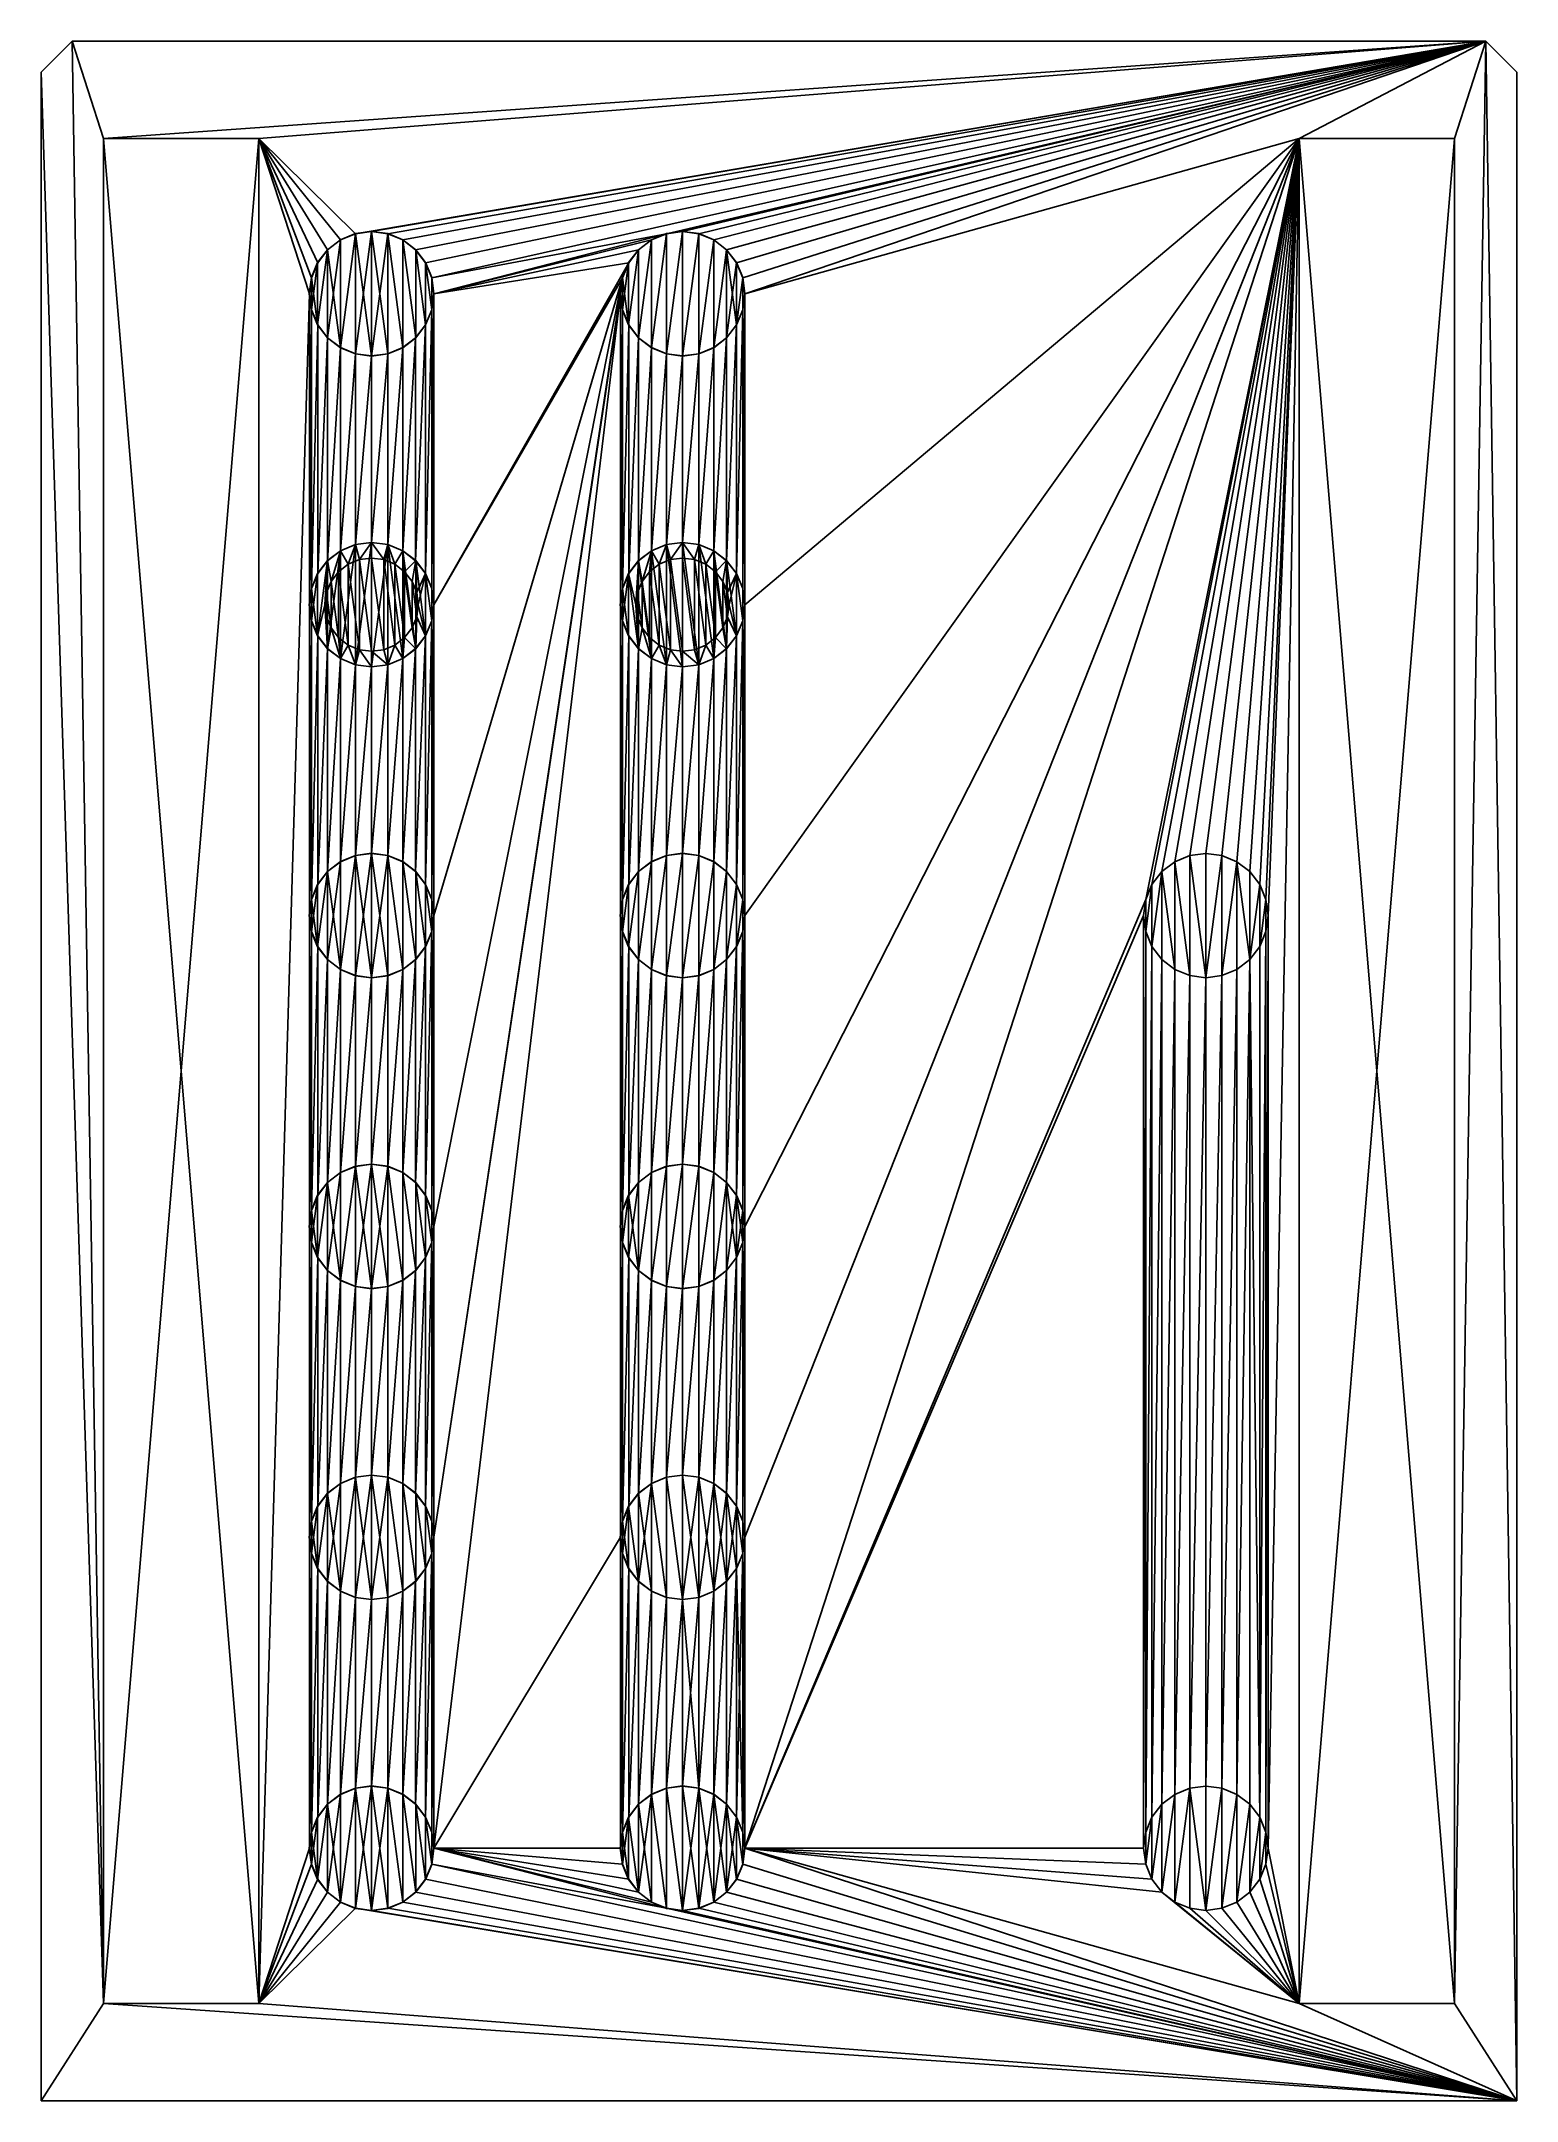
# Model space of a CAD drawing. Header units: metres. Extents: x -1 to 46.5, y -1 to 65.2.
import ezdxf

# ---------------------------------------------------------------- set-up
doc = ezdxf.new("R2010")
doc.units = ezdxf.units.M

msp = doc.modelspace()

# ---------------------------------------------------------------- linework, layer by layer
at = {"layer": 'STL2DXF'}
for points in [[(-1, 64.25, 12.3), (0, 65.25, 7.3), (-1, 64.25, 7.3)], [(0, 65.25, 7.3), (-1, 64.25, 12.3), (0, 65.25, 12.3)], [(1, 2.125, 7.3), (-1, 64.25, 7.3), (0, 65.25, 7.3)], [(1, 2.125, 12.3), (-1, 64.25, 12.3), (0, 65.25, 12.3)], [(0, 65.25, 12.3), (45.45, 65.25, 7.3), (0, 65.25, 7.3)], [(45.45, 65.25, 7.3), (0, 65.25, 12.3), (45.45, 65.25, 12.3)], [(45.45, 65.25, 7.3), (1, 62.125, 7.3), (0, 65.25, 7.3)], [(1, 2.125, 7.3), (0, 65.25, 7.3), (1, 62.125, 7.3)], [(45.45, 65.25, 12.3), (1, 62.125, 12.3), (0, 65.25, 12.3)], [(1, 2.125, 12.3), (0, 65.25, 12.3), (1, 62.125, 12.3)], [(1, 62.125, 7.3), (45.45, 65.25, 7.3), (6, 62.125, 7.3)], [(1, 62.125, 12.3), (45.45, 65.25, 12.3), (6, 62.125, 12.3)], [(6, 62.125, 7.3), (45.45, 65.25, 7.3), (9.107, 59.057, 7.3)], [(6, 62.125, 12.3), (45.45, 65.25, 12.3), (9.107, 59.057, 12.3)], [(9.107, 59.057, 7.3), (45.45, 65.25, 7.3), (9.625, 59.125, 7.3)], [(9.107, 59.057, 12.3), (45.45, 65.25, 12.3), (9.625, 59.125, 12.3)], [(9.625, 59.125, 7.3), (45.45, 65.25, 7.3), (10.143, 59.057, 7.3)], [(9.625, 59.125, 12.3), (45.45, 65.25, 12.3), (10.143, 59.057, 12.3)], [(10.143, 59.057, 7.3), (45.45, 65.25, 7.3), (10.625, 58.857, 7.3)], [(10.143, 59.057, 12.3), (45.45, 65.25, 12.3), (10.625, 58.857, 12.3)], [(10.625, 58.857, 7.3), (45.45, 65.25, 7.3), (11.039, 58.539, 7.3)], [(10.625, 58.857, 12.3), (45.45, 65.25, 12.3), (11.039, 58.539, 12.3)], [(11.039, 58.539, 7.3), (45.45, 65.25, 7.3), (11.357, 58.125, 7.3)], [(11.039, 58.539, 12.3), (45.45, 65.25, 12.3), (11.357, 58.125, 12.3)], [(11.357, 58.125, 7.3), (45.45, 65.25, 7.3), (11.557, 57.643, 7.3)], [(11.357, 58.125, 12.3), (45.45, 65.25, 12.3), (11.557, 57.643, 12.3)], [(11.557, 57.643, 7.3), (45.45, 65.25, 7.3), (19.107, 59.057, 7.3)], [(11.557, 57.643, 12.3), (45.45, 65.25, 12.3), (19.107, 59.057, 12.3)], [(19.107, 59.057, 7.3), (45.45, 65.25, 7.3), (19.625, 59.125, 7.3)], [(19.107, 59.057, 12.3), (45.45, 65.25, 12.3), (19.625, 59.125, 12.3)], [(19.625, 59.125, 7.3), (45.45, 65.25, 7.3), (20.143, 59.057, 7.3)], [(19.625, 59.125, 12.3), (45.45, 65.25, 12.3), (20.143, 59.057, 12.3)], [(20.143, 59.057, 7.3), (45.45, 65.25, 7.3), (20.625, 58.857, 7.3)], [(20.143, 59.057, 12.3), (45.45, 65.25, 12.3), (20.625, 58.857, 12.3)], [(20.625, 58.857, 7.3), (45.45, 65.25, 7.3), (21.039, 58.539, 7.3)], [(20.625, 58.857, 12.3), (45.45, 65.25, 12.3), (21.039, 58.539, 12.3)], [(21.039, 58.539, 7.3), (45.45, 65.25, 7.3), (21.357, 58.125, 7.3)], [(21.039, 58.539, 12.3), (45.45, 65.25, 12.3), (21.357, 58.125, 12.3)], [(21.357, 58.125, 7.3), (45.45, 65.25, 7.3), (21.557, 57.643, 7.3)], [(21.357, 58.125, 12.3), (45.45, 65.25, 12.3), (21.557, 57.643, 12.3)], [(21.557, 57.643, 7.3), (45.45, 65.25, 7.3), (21.625, 57.125, 7.3)], [(21.557, 57.643, 12.3), (45.45, 65.25, 12.3), (21.625, 57.125, 12.3)], [(21.625, 57.125, 7.3), (45.45, 65.25, 7.3), (39.45, 62.125, 7.3)], [(21.625, 57.125, 12.3), (45.45, 65.25, 12.3), (39.45, 62.125, 12.3)], [(39.45, 62.125, 7.3), (45.45, 65.25, 7.3), (44.45, 62.125, 7.3)], [(39.45, 62.125, 12.3), (45.45, 65.25, 12.3), (44.45, 62.125, 12.3)], [(44.45, 62.125, 7.3), (45.45, 65.25, 7.3), (44.45, 2.125, 7.3)], [(46.45, -1, 7.3), (44.45, 2.125, 7.3), (45.45, 65.25, 7.3)], [(44.45, 62.125, 12.3), (45.45, 65.25, 12.3), (44.45, 2.125, 12.3)], [(46.45, -1, 12.3), (44.45, 2.125, 12.3), (45.45, 65.25, 12.3)], [(45.45, 65.25, 7.3), (46.45, 64.25, 12.3), (46.45, 64.25, 7.3)], [(46.45, 64.25, 12.3), (45.45, 65.25, 7.3), (45.45, 65.25, 12.3)], [(46.45, -1, 7.3), (45.45, 65.25, 7.3), (46.45, 64.25, 7.3)], [(46.45, -1, 12.3), (45.45, 65.25, 12.3), (46.45, 64.25, 12.3)], [(-1, 64.25, 12.3), (-1, -1, 7.3), (-1, -1, 12.3)], [(-1, -1, 7.3), (-1, 64.25, 12.3), (-1, 64.25, 7.3)], [(1, 2.125, 7.3), (-1, -1, 7.3), (-1, 64.25, 7.3)], [(1, 2.125, 12.3), (-1, -1, 12.3), (-1, 64.25, 12.3)], [(46.45, 64.25, 7.3), (46.45, -1, 12.3), (46.45, -1, 7.3)], [(46.45, -1, 12.3), (46.45, 64.25, 7.3), (46.45, 64.25, 12.3)], [(6, 62.125, 7.3), (1, 2.125, 7.3), (1, 62.125, 7.3)], [(1, 2.125, 7.3), (6, 62.125, 7.3), (6, 2.125, 7.3)], [(6, 2.125, 12.3), (1, 62.125, 12.3), (1, 2.125, 12.3)], [(1, 62.125, 12.3), (6, 2.125, 12.3), (6, 62.125, 12.3)], [(1, 62.125, 12.3), (1, 2.125, 7.3), (1, 2.125, 12.3)], [(1, 2.125, 7.3), (1, 62.125, 12.3), (1, 62.125, 7.3)], [(1, 62.125, 12.3), (6, 62.125, 7.3), (1, 62.125, 7.3)], [(6, 62.125, 7.3), (1, 62.125, 12.3), (6, 62.125, 12.3)], [(1, 62.125, 7.3), (1, 2.125, 12.3), (1, 2.125, 7.3)], [(1, 2.125, 12.3), (1, 62.125, 7.3), (1, 62.125, 12.3)], [(6, 62.125, 12.3), (1, 62.125, 7.3), (6, 62.125, 7.3)], [(1, 62.125, 7.3), (6, 62.125, 12.3), (1, 62.125, 12.3)], [(6, 62.125, 7.3), (6, 2.125, 12.3), (6, 2.125, 7.3)], [(6, 2.125, 12.3), (6, 62.125, 7.3), (6, 62.125, 12.3)], [(6, 2.125, 12.3), (6, 62.125, 7.3), (6, 2.125, 7.3)], [(6, 62.125, 7.3), (6, 2.125, 12.3), (6, 62.125, 12.3)], [(6, 62.125, 7.3), (9.107, 59.057, 7.3), (8.625, 58.857, 7.3)], [(6, 62.125, 7.3), (8.625, 58.857, 7.3), (8.211, 58.539, 7.3)], [(6, 62.125, 7.3), (8.211, 58.539, 7.3), (7.893, 58.125, 7.3)], [(6, 62.125, 7.3), (7.893, 58.125, 7.3), (7.693, 57.643, 7.3)], [(6, 62.125, 7.3), (7.693, 57.643, 7.3), (7.625, 57.125, 7.3)], [(6, 62.125, 7.3), (7.625, 57.125, 7.3), (6, 2.125, 7.3)], [(6, 62.125, 12.3), (9.107, 59.057, 12.3), (8.625, 58.857, 12.3)], [(6, 62.125, 12.3), (8.625, 58.857, 12.3), (8.211, 58.539, 12.3)], [(6, 62.125, 12.3), (8.211, 58.539, 12.3), (7.893, 58.125, 12.3)], [(6, 62.125, 12.3), (7.893, 58.125, 12.3), (7.693, 57.643, 12.3)], [(6, 62.125, 12.3), (7.693, 57.643, 12.3), (7.625, 57.125, 12.3)], [(6, 62.125, 12.3), (7.625, 57.125, 12.3), (6, 2.125, 12.3)], [(21.625, 57.125, 7.3), (39.45, 62.125, 7.3), (21.625, 47.125, 7.3)], [(21.625, 47.125, 7.3), (39.45, 62.125, 7.3), (21.625, 37.125, 7.3)], [(21.625, 37.125, 7.3), (39.45, 62.125, 7.3), (21.625, 27.125, 7.3)], [(21.625, 27.125, 7.3), (39.45, 62.125, 7.3), (21.625, 17.125, 7.3)], [(21.625, 17.125, 7.3), (39.45, 62.125, 7.3), (21.625, 7.125, 7.3)], [(21.625, 7.125, 7.3), (39.45, 62.125, 7.3), (34.518, 37.643, 7.3)], [(21.625, 57.125, 12.3), (39.45, 62.125, 12.3), (21.625, 47.125, 12.3)], [(21.625, 47.125, 12.3), (39.45, 62.125, 12.3), (21.625, 37.125, 12.3)], [(21.625, 37.125, 12.3), (39.45, 62.125, 12.3), (21.625, 27.125, 12.3)], [(21.625, 27.125, 12.3), (39.45, 62.125, 12.3), (21.625, 17.125, 12.3)], [(21.625, 17.125, 12.3), (39.45, 62.125, 12.3), (21.625, 7.125, 12.3)], [(39.45, 2.125, 12.3), (21.625, 7.125, 12.3), (39.45, 62.125, 12.3)], [(34.518, 37.643, 7.3), (39.45, 62.125, 7.3), (34.718, 38.125, 7.3)], [(34.718, 38.125, 7.3), (39.45, 62.125, 7.3), (35.036, 38.539, 7.3)], [(35.036, 38.539, 7.3), (39.45, 62.125, 7.3), (35.45, 38.857, 7.3)], [(35.45, 38.857, 7.3), (39.45, 62.125, 7.3), (35.932, 39.057, 7.3)], [(35.932, 39.057, 7.3), (39.45, 62.125, 7.3), (36.45, 39.125, 7.3)], [(36.45, 39.125, 7.3), (39.45, 62.125, 7.3), (36.968, 39.057, 7.3)], [(36.968, 39.057, 7.3), (39.45, 62.125, 7.3), (37.45, 38.857, 7.3)], [(37.45, 38.857, 7.3), (39.45, 62.125, 7.3), (37.864, 38.539, 7.3)], [(37.864, 38.539, 7.3), (39.45, 62.125, 7.3), (38.182, 38.125, 7.3)], [(38.182, 38.125, 7.3), (39.45, 62.125, 7.3), (38.382, 37.643, 7.3)], [(38.382, 37.643, 7.3), (39.45, 62.125, 7.3), (38.45, 37.125, 7.3)], [(38.45, 37.125, 7.3), (39.45, 62.125, 7.3), (38.45, 7.125, 7.3)], [(39.45, 2.125, 7.3), (38.45, 7.125, 7.3), (39.45, 62.125, 7.3)], [(44.45, 62.125, 7.3), (39.45, 2.125, 7.3), (39.45, 62.125, 7.3)], [(39.45, 2.125, 7.3), (44.45, 62.125, 7.3), (44.45, 2.125, 7.3)], [(44.45, 2.125, 12.3), (39.45, 62.125, 12.3), (39.45, 2.125, 12.3)], [(39.45, 62.125, 12.3), (44.45, 2.125, 12.3), (44.45, 62.125, 12.3)], [(39.45, 62.125, 12.3), (39.45, 2.125, 7.3), (39.45, 2.125, 12.3)], [(39.45, 2.125, 7.3), (39.45, 62.125, 12.3), (39.45, 62.125, 7.3)], [(39.45, 62.125, 12.3), (44.45, 62.125, 7.3), (39.45, 62.125, 7.3)], [(44.45, 62.125, 7.3), (39.45, 62.125, 12.3), (44.45, 62.125, 12.3)], [(39.45, 62.125, 7.3), (39.45, 2.125, 12.3), (39.45, 2.125, 7.3)], [(39.45, 2.125, 12.3), (39.45, 62.125, 7.3), (39.45, 62.125, 12.3)], [(44.45, 62.125, 12.3), (39.45, 62.125, 7.3), (44.45, 62.125, 7.3)], [(39.45, 62.125, 7.3), (44.45, 62.125, 12.3), (39.45, 62.125, 12.3)], [(44.45, 62.125, 7.3), (44.45, 2.125, 12.3), (44.45, 2.125, 7.3)], [(44.45, 2.125, 12.3), (44.45, 62.125, 7.3), (44.45, 62.125, 12.3)], [(44.45, 2.125, 12.3), (44.45, 62.125, 7.3), (44.45, 2.125, 7.3)], [(44.45, 62.125, 7.3), (44.45, 2.125, 12.3), (44.45, 62.125, 12.3)], [(8.623, 58.861, 12.3), (8.623, 55.389, 12.3), (9.106, 59.061, 12.3)], [(9.106, 59.061, 12.3), (8.623, 55.389, 12.3), (9.106, 55.189, 12.3)], [(8.623, 55.389, 7.3), (8.623, 58.861, 7.3), (9.106, 59.061, 7.3)], [(8.623, 55.389, 7.3), (9.106, 59.061, 7.3), (9.106, 55.189, 7.3)], [(8.623, 58.861, 12.3), (9.106, 59.061, 7.3), (8.623, 58.861, 7.3)], [(9.106, 59.061, 7.3), (8.623, 58.861, 12.3), (9.106, 59.061, 12.3)], [(8.625, 58.857, 12.3), (9.107, 59.057, 7.3), (8.625, 58.857, 7.3)], [(9.107, 59.057, 7.3), (8.625, 58.857, 12.3), (9.107, 59.057, 12.3)], [(9.106, 59.061, 12.3), (9.625, 55.121, 12.3), (9.625, 59.129, 12.3)], [(9.106, 55.189, 7.3), (9.106, 59.061, 7.3), (9.625, 59.129, 7.3)], [(9.106, 55.189, 7.3), (9.625, 59.129, 7.3), (9.625, 55.121, 7.3)], [(9.106, 59.061, 12.3), (9.625, 59.129, 7.3), (9.106, 59.061, 7.3)], [(9.625, 59.129, 7.3), (9.106, 59.061, 12.3), (9.625, 59.129, 12.3)], [(9.106, 59.061, 12.3), (9.106, 55.189, 12.3), (9.625, 55.121, 12.3)], [(9.107, 59.057, 12.3), (9.625, 59.125, 7.3), (9.107, 59.057, 7.3)], [(9.625, 59.125, 7.3), (9.107, 59.057, 12.3), (9.625, 59.125, 12.3)], [(9.625, 59.129, 12.3), (9.625, 55.121, 12.3), (10.144, 55.189, 12.3)], [(9.625, 59.129, 12.3), (10.144, 55.189, 12.3), (10.144, 59.061, 12.3)], [(9.625, 55.121, 7.3), (9.625, 59.129, 7.3), (10.144, 59.061, 7.3)], [(9.625, 59.129, 12.3), (10.144, 59.061, 7.3), (9.625, 59.129, 7.3)], [(10.144, 59.061, 7.3), (9.625, 59.129, 12.3), (10.144, 59.061, 12.3)], [(9.625, 59.125, 12.3), (10.143, 59.057, 7.3), (9.625, 59.125, 7.3)], [(10.143, 59.057, 7.3), (9.625, 59.125, 12.3), (10.143, 59.057, 12.3)], [(9.625, 55.121, 7.3), (10.144, 59.061, 7.3), (10.144, 55.189, 7.3)], [(10.143, 59.057, 12.3), (10.625, 58.857, 7.3), (10.143, 59.057, 7.3)], [(10.625, 58.857, 7.3), (10.143, 59.057, 12.3), (10.625, 58.857, 12.3)], [(10.144, 59.061, 12.3), (10.144, 55.189, 12.3), (10.627, 55.389, 12.3)], [(10.144, 59.061, 12.3), (10.627, 55.389, 12.3), (10.627, 58.861, 12.3)], [(10.144, 55.189, 7.3), (10.144, 59.061, 7.3), (10.627, 55.389, 7.3)], [(10.627, 55.389, 7.3), (10.144, 59.061, 7.3), (10.627, 58.861, 7.3)], [(10.144, 59.061, 12.3), (10.627, 58.861, 7.3), (10.144, 59.061, 7.3)], [(10.627, 58.861, 7.3), (10.144, 59.061, 12.3), (10.627, 58.861, 12.3)], [(11.557, 57.643, 7.3), (19.107, 59.057, 7.3), (11.625, 57.125, 7.3)], [(11.557, 57.643, 12.3), (19.107, 59.057, 12.3), (11.625, 57.125, 12.3)], [(11.625, 57.125, 7.3), (19.107, 59.057, 7.3), (18.625, 58.857, 7.3)], [(11.625, 57.125, 12.3), (19.107, 59.057, 12.3), (18.625, 58.857, 12.3)], [(18.623, 55.389, 7.3), (18.623, 58.861, 7.3), (19.106, 59.061, 7.3)], [(18.623, 55.389, 7.3), (19.106, 59.061, 7.3), (19.106, 55.189, 7.3)], [(18.623, 58.861, 12.3), (19.106, 59.061, 7.3), (18.623, 58.861, 7.3)], [(19.106, 59.061, 7.3), (18.623, 58.861, 12.3), (19.106, 59.061, 12.3)], [(18.623, 58.861, 12.3), (18.623, 55.389, 12.3), (19.106, 59.061, 12.3)], [(19.106, 59.061, 12.3), (18.623, 55.389, 12.3), (19.106, 55.189, 12.3)], [(18.625, 58.857, 12.3), (19.107, 59.057, 7.3), (18.625, 58.857, 7.3)], [(19.107, 59.057, 7.3), (18.625, 58.857, 12.3), (19.107, 59.057, 12.3)], [(19.106, 55.189, 7.3), (19.106, 59.061, 7.3), (19.625, 59.129, 7.3)], [(19.106, 55.189, 7.3), (19.625, 59.129, 7.3), (19.625, 55.121, 7.3)], [(19.106, 59.061, 12.3), (19.625, 59.129, 7.3), (19.106, 59.061, 7.3)], [(19.625, 59.129, 7.3), (19.106, 59.061, 12.3), (19.625, 59.129, 12.3)], [(19.106, 59.061, 12.3), (19.106, 55.189, 12.3), (19.625, 59.129, 12.3)], [(19.625, 59.129, 12.3), (19.106, 55.189, 12.3), (19.625, 55.121, 12.3)], [(19.107, 59.057, 12.3), (19.625, 59.125, 7.3), (19.107, 59.057, 7.3)], [(19.625, 59.125, 7.3), (19.107, 59.057, 12.3), (19.625, 59.125, 12.3)], [(19.625, 55.121, 7.3), (19.625, 59.129, 7.3), (20.144, 59.061, 7.3)], [(19.625, 59.129, 12.3), (20.144, 59.061, 7.3), (19.625, 59.129, 7.3)], [(20.144, 59.061, 7.3), (19.625, 59.129, 12.3), (20.144, 59.061, 12.3)], [(19.625, 59.129, 12.3), (19.625, 55.121, 12.3), (20.144, 59.061, 12.3)], [(19.625, 59.125, 12.3), (20.143, 59.057, 7.3), (19.625, 59.125, 7.3)], [(20.143, 59.057, 7.3), (19.625, 59.125, 12.3), (20.143, 59.057, 12.3)], [(19.625, 55.121, 7.3), (20.144, 59.061, 7.3), (20.144, 55.189, 7.3)], [(20.144, 59.061, 12.3), (19.625, 55.121, 12.3), (20.144, 55.189, 12.3)], [(20.143, 59.057, 12.3), (20.625, 58.857, 7.3), (20.143, 59.057, 7.3)], [(20.625, 58.857, 7.3), (20.143, 59.057, 12.3), (20.625, 58.857, 12.3)], [(20.144, 55.189, 7.3), (20.144, 59.061, 7.3), (20.627, 58.861, 7.3)], [(20.144, 59.061, 12.3), (20.627, 58.861, 7.3), (20.144, 59.061, 7.3)], [(20.627, 58.861, 7.3), (20.144, 59.061, 12.3), (20.627, 58.861, 12.3)], [(20.144, 59.061, 12.3), (20.144, 55.189, 12.3), (20.627, 58.861, 12.3)], [(7.889, 58.127, 12.3), (7.889, 56.123, 12.3), (8.208, 58.542, 12.3)], [(8.208, 58.542, 12.3), (7.889, 56.123, 12.3), (8.208, 55.708, 12.3)], [(7.889, 56.123, 7.3), (7.889, 58.127, 7.3), (8.208, 58.542, 7.3)], [(7.889, 56.123, 7.3), (8.208, 58.542, 7.3), (8.208, 55.708, 7.3)], [(8.208, 58.542, 12.3), (7.889, 58.127, 7.3), (7.889, 58.127, 12.3)], [(7.889, 58.127, 7.3), (8.208, 58.542, 12.3), (8.208, 58.542, 7.3)], [(8.211, 58.539, 12.3), (7.893, 58.125, 7.3), (7.893, 58.125, 12.3)], [(7.893, 58.125, 7.3), (8.211, 58.539, 12.3), (8.211, 58.539, 7.3)], [(8.208, 58.542, 12.3), (8.623, 55.389, 12.3), (8.623, 58.861, 12.3)], [(8.208, 55.708, 7.3), (8.208, 58.542, 7.3), (8.623, 58.861, 7.3)], [(8.208, 55.708, 7.3), (8.623, 58.861, 7.3), (8.623, 55.389, 7.3)], [(8.208, 58.542, 12.3), (8.623, 58.861, 7.3), (8.208, 58.542, 7.3)], [(8.623, 58.861, 7.3), (8.208, 58.542, 12.3), (8.623, 58.861, 12.3)], [(8.208, 58.542, 12.3), (8.208, 55.708, 12.3), (8.623, 55.389, 12.3)], [(8.211, 58.539, 12.3), (8.625, 58.857, 7.3), (8.211, 58.539, 7.3)], [(8.625, 58.857, 7.3), (8.211, 58.539, 12.3), (8.625, 58.857, 12.3)], [(10.625, 58.857, 12.3), (11.039, 58.539, 7.3), (10.625, 58.857, 7.3)], [(11.039, 58.539, 7.3), (10.625, 58.857, 12.3), (11.039, 58.539, 12.3)], [(10.627, 58.861, 12.3), (10.627, 55.389, 12.3), (11.042, 55.708, 12.3)], [(10.627, 58.861, 12.3), (11.042, 55.708, 12.3), (11.042, 58.542, 12.3)], [(10.627, 55.389, 7.3), (10.627, 58.861, 7.3), (11.042, 55.708, 7.3)], [(11.042, 55.708, 7.3), (10.627, 58.861, 7.3), (11.042, 58.542, 7.3)], [(10.627, 58.861, 12.3), (11.042, 58.542, 7.3), (10.627, 58.861, 7.3)], [(11.042, 58.542, 7.3), (10.627, 58.861, 12.3), (11.042, 58.542, 12.3)], [(11.039, 58.539, 7.3), (11.357, 58.125, 12.3), (11.357, 58.125, 7.3)], [(11.357, 58.125, 12.3), (11.039, 58.539, 7.3), (11.039, 58.539, 12.3)], [(11.042, 58.542, 12.3), (11.042, 55.708, 12.3), (11.361, 56.123, 12.3)], [(11.042, 58.542, 12.3), (11.361, 56.123, 12.3), (11.361, 58.127, 12.3)], [(11.042, 55.708, 7.3), (11.042, 58.542, 7.3), (11.361, 56.123, 7.3)], [(11.361, 56.123, 7.3), (11.042, 58.542, 7.3), (11.361, 58.127, 7.3)], [(11.042, 58.542, 7.3), (11.361, 58.127, 12.3), (11.361, 58.127, 7.3)], [(11.361, 58.127, 12.3), (11.042, 58.542, 7.3), (11.042, 58.542, 12.3)], [(11.625, 57.125, 7.3), (18.625, 58.857, 7.3), (18.211, 58.539, 7.3)], [(11.625, 57.125, 12.3), (18.625, 58.857, 12.3), (18.211, 58.539, 12.3)], [(11.625, 57.125, 7.3), (18.211, 58.539, 7.3), (17.893, 58.125, 7.3)], [(11.625, 57.125, 12.3), (18.211, 58.539, 12.3), (17.893, 58.125, 12.3)], [(17.889, 56.123, 7.3), (17.889, 58.127, 7.3), (18.208, 58.542, 7.3)], [(17.889, 56.123, 7.3), (18.208, 58.542, 7.3), (18.208, 55.708, 7.3)], [(18.208, 58.542, 12.3), (17.889, 58.127, 7.3), (17.889, 58.127, 12.3)], [(17.889, 58.127, 7.3), (18.208, 58.542, 12.3), (18.208, 58.542, 7.3)], [(17.889, 58.127, 12.3), (17.889, 56.123, 12.3), (18.208, 58.542, 12.3)], [(18.208, 58.542, 12.3), (17.889, 56.123, 12.3), (18.208, 55.708, 12.3)], [(18.211, 58.539, 12.3), (17.893, 58.125, 7.3), (17.893, 58.125, 12.3)], [(17.893, 58.125, 7.3), (18.211, 58.539, 12.3), (18.211, 58.539, 7.3)], [(18.208, 55.708, 7.3), (18.208, 58.542, 7.3), (18.623, 58.861, 7.3)], [(18.208, 55.708, 7.3), (18.623, 58.861, 7.3), (18.623, 55.389, 7.3)], [(18.208, 58.542, 12.3), (18.623, 58.861, 7.3), (18.208, 58.542, 7.3)], [(18.623, 58.861, 7.3), (18.208, 58.542, 12.3), (18.623, 58.861, 12.3)], [(18.208, 58.542, 12.3), (18.208, 55.708, 12.3), (18.623, 58.861, 12.3)], [(18.623, 58.861, 12.3), (18.208, 55.708, 12.3), (18.623, 55.389, 12.3)], [(18.211, 58.539, 12.3), (18.625, 58.857, 7.3), (18.211, 58.539, 7.3)], [(18.625, 58.857, 7.3), (18.211, 58.539, 12.3), (18.625, 58.857, 12.3)], [(20.144, 55.189, 7.3), (20.627, 58.861, 7.3), (20.627, 55.389, 7.3)], [(20.627, 58.861, 12.3), (20.144, 55.189, 12.3), (20.627, 55.389, 12.3)], [(20.625, 58.857, 12.3), (21.039, 58.539, 7.3), (20.625, 58.857, 7.3)], [(21.039, 58.539, 7.3), (20.625, 58.857, 12.3), (21.039, 58.539, 12.3)], [(20.627, 55.389, 7.3), (20.627, 58.861, 7.3), (21.042, 58.542, 7.3)], [(20.627, 58.861, 12.3), (21.042, 58.542, 7.3), (20.627, 58.861, 7.3)], [(21.042, 58.542, 7.3), (20.627, 58.861, 12.3), (21.042, 58.542, 12.3)], [(20.627, 58.861, 12.3), (20.627, 55.389, 12.3), (21.042, 58.542, 12.3)], [(20.627, 55.389, 7.3), (21.042, 58.542, 7.3), (21.042, 55.708, 7.3)], [(21.042, 58.542, 12.3), (20.627, 55.389, 12.3), (21.042, 55.708, 12.3)], [(21.039, 58.539, 7.3), (21.357, 58.125, 12.3), (21.357, 58.125, 7.3)], [(21.357, 58.125, 12.3), (21.039, 58.539, 7.3), (21.039, 58.539, 12.3)], [(21.042, 55.708, 7.3), (21.042, 58.542, 7.3), (21.361, 58.127, 7.3)], [(21.042, 58.542, 7.3), (21.361, 58.127, 12.3), (21.361, 58.127, 7.3)], [(21.361, 58.127, 12.3), (21.042, 58.542, 7.3), (21.042, 58.542, 12.3)], [(21.042, 58.542, 12.3), (21.042, 55.708, 12.3), (21.361, 56.123, 12.3)], [(21.042, 58.542, 12.3), (21.361, 56.123, 12.3), (21.361, 58.127, 12.3)], [(7.689, 56.606, 12.3), (7.689, 57.644, 12.3), (7.621, 57.125, 12.3)], [(7.689, 57.644, 7.3), (7.689, 56.606, 7.3), (7.621, 57.125, 7.3)], [(7.689, 57.644, 12.3), (7.621, 57.125, 7.3), (7.621, 57.125, 12.3)], [(7.621, 57.125, 7.3), (7.689, 57.644, 12.3), (7.689, 57.644, 7.3)], [(7.693, 57.643, 12.3), (7.625, 57.125, 7.3), (7.625, 57.125, 12.3)], [(7.625, 57.125, 7.3), (7.693, 57.643, 12.3), (7.693, 57.643, 7.3)], [(7.689, 57.644, 12.3), (7.889, 56.123, 12.3), (7.889, 58.127, 12.3)], [(7.689, 56.606, 7.3), (7.689, 57.644, 7.3), (7.889, 58.127, 7.3)], [(7.689, 56.606, 7.3), (7.889, 58.127, 7.3), (7.889, 56.123, 7.3)], [(7.889, 58.127, 12.3), (7.689, 57.644, 7.3), (7.689, 57.644, 12.3)], [(7.689, 57.644, 7.3), (7.889, 58.127, 12.3), (7.889, 58.127, 7.3)], [(7.689, 57.644, 12.3), (7.689, 56.606, 12.3), (7.889, 56.123, 12.3)], [(7.893, 58.125, 12.3), (7.693, 57.643, 7.3), (7.693, 57.643, 12.3)], [(7.693, 57.643, 7.3), (7.893, 58.125, 12.3), (7.893, 58.125, 7.3)], [(11.357, 58.125, 7.3), (11.557, 57.643, 12.3), (11.557, 57.643, 7.3)], [(11.557, 57.643, 12.3), (11.357, 58.125, 7.3), (11.357, 58.125, 12.3)], [(11.361, 58.127, 12.3), (11.361, 56.123, 12.3), (11.561, 56.606, 12.3)], [(11.361, 58.127, 12.3), (11.561, 56.606, 12.3), (11.561, 57.644, 12.3)], [(11.361, 56.123, 7.3), (11.361, 58.127, 7.3), (11.561, 56.606, 7.3)], [(11.561, 56.606, 7.3), (11.361, 58.127, 7.3), (11.561, 57.644, 7.3)], [(11.361, 58.127, 7.3), (11.561, 57.644, 12.3), (11.561, 57.644, 7.3)], [(11.561, 57.644, 12.3), (11.361, 58.127, 7.3), (11.361, 58.127, 12.3)], [(11.557, 57.643, 7.3), (11.625, 57.125, 12.3), (11.625, 57.125, 7.3)], [(11.625, 57.125, 12.3), (11.557, 57.643, 7.3), (11.557, 57.643, 12.3)], [(11.561, 57.644, 12.3), (11.561, 56.606, 12.3), (11.629, 57.125, 12.3)], [(11.561, 56.606, 7.3), (11.561, 57.644, 7.3), (11.629, 57.125, 7.3)], [(11.561, 57.644, 7.3), (11.629, 57.125, 12.3), (11.629, 57.125, 7.3)], [(11.629, 57.125, 12.3), (11.561, 57.644, 7.3), (11.561, 57.644, 12.3)], [(11.625, 57.125, 7.3), (17.893, 58.125, 7.3), (11.625, 47.125, 7.3)], [(11.625, 47.125, 7.3), (17.893, 58.125, 7.3), (17.693, 57.643, 7.3)], [(11.625, 57.125, 12.3), (17.893, 58.125, 12.3), (11.625, 47.125, 12.3)], [(11.625, 47.125, 12.3), (17.893, 58.125, 12.3), (17.693, 57.643, 12.3)], [(11.625, 47.125, 7.3), (17.693, 57.643, 7.3), (11.625, 37.125, 7.3)], [(11.625, 37.125, 7.3), (17.693, 57.643, 7.3), (11.625, 27.125, 7.3)], [(11.625, 27.125, 7.3), (17.693, 57.643, 7.3), (11.625, 17.125, 7.3)], [(11.625, 17.125, 7.3), (17.693, 57.643, 7.3), (17.625, 57.125, 7.3)], [(11.625, 47.125, 12.3), (17.693, 57.643, 12.3), (11.625, 37.125, 12.3)], [(11.625, 37.125, 12.3), (17.693, 57.643, 12.3), (11.625, 27.125, 12.3)], [(11.625, 27.125, 12.3), (17.693, 57.643, 12.3), (11.625, 17.125, 12.3)], [(11.625, 17.125, 12.3), (17.693, 57.643, 12.3), (17.625, 57.125, 12.3)], [(17.689, 57.644, 7.3), (17.689, 56.606, 7.3), (17.621, 57.125, 7.3)], [(17.689, 57.644, 12.3), (17.621, 57.125, 7.3), (17.621, 57.125, 12.3)], [(17.621, 57.125, 7.3), (17.689, 57.644, 12.3), (17.689, 57.644, 7.3)], [(17.689, 56.606, 12.3), (17.689, 57.644, 12.3), (17.621, 57.125, 12.3)], [(17.693, 57.643, 12.3), (17.625, 57.125, 7.3), (17.625, 57.125, 12.3)], [(17.625, 57.125, 7.3), (17.693, 57.643, 12.3), (17.693, 57.643, 7.3)], [(17.689, 56.606, 7.3), (17.689, 57.644, 7.3), (17.889, 58.127, 7.3)], [(17.689, 56.606, 7.3), (17.889, 58.127, 7.3), (17.889, 56.123, 7.3)], [(17.889, 58.127, 12.3), (17.689, 57.644, 7.3), (17.689, 57.644, 12.3)], [(17.689, 57.644, 7.3), (17.889, 58.127, 12.3), (17.889, 58.127, 7.3)], [(17.689, 57.644, 12.3), (17.889, 56.123, 12.3), (17.889, 58.127, 12.3)], [(17.689, 57.644, 12.3), (17.689, 56.606, 12.3), (17.889, 56.123, 12.3)], [(17.893, 58.125, 12.3), (17.693, 57.643, 7.3), (17.693, 57.643, 12.3)], [(17.693, 57.643, 7.3), (17.893, 58.125, 12.3), (17.893, 58.125, 7.3)], [(21.042, 55.708, 7.3), (21.361, 58.127, 7.3), (21.361, 56.123, 7.3)], [(21.357, 58.125, 7.3), (21.557, 57.643, 12.3), (21.557, 57.643, 7.3)], [(21.557, 57.643, 12.3), (21.357, 58.125, 7.3), (21.357, 58.125, 12.3)], [(21.361, 56.123, 7.3), (21.361, 58.127, 7.3), (21.561, 57.644, 7.3)], [(21.361, 58.127, 7.3), (21.561, 57.644, 12.3), (21.561, 57.644, 7.3)], [(21.561, 57.644, 12.3), (21.361, 58.127, 7.3), (21.361, 58.127, 12.3)], [(21.361, 58.127, 12.3), (21.361, 56.123, 12.3), (21.561, 57.644, 12.3)], [(21.361, 56.123, 7.3), (21.561, 57.644, 7.3), (21.561, 56.606, 7.3)], [(21.561, 57.644, 12.3), (21.361, 56.123, 12.3), (21.561, 56.606, 12.3)], [(21.557, 57.643, 7.3), (21.625, 57.125, 12.3), (21.625, 57.125, 7.3)], [(21.625, 57.125, 12.3), (21.557, 57.643, 7.3), (21.557, 57.643, 12.3)], [(21.561, 56.606, 7.3), (21.561, 57.644, 7.3), (21.629, 57.125, 7.3)], [(21.561, 57.644, 7.3), (21.629, 57.125, 12.3), (21.629, 57.125, 7.3)], [(21.629, 57.125, 12.3), (21.561, 57.644, 7.3), (21.561, 57.644, 12.3)], [(21.561, 57.644, 12.3), (21.561, 56.606, 12.3), (21.629, 57.125, 12.3)], [(7.625, 7.125, 7.3), (6, 2.125, 7.3), (7.625, 57.125, 7.3)], [(7.625, 7.125, 12.3), (6, 2.125, 12.3), (7.625, 57.125, 12.3)], [(7.621, 57.125, 12.3), (7.689, 56.606, 7.3), (7.689, 56.606, 12.3)], [(7.689, 56.606, 7.3), (7.621, 57.125, 12.3), (7.621, 57.125, 7.3)], [(7.625, 7.125, 7.3), (7.625, 57.125, 7.3), (7.625, 47.125, 7.3)], [(7.693, 56.607, 7.3), (7.625, 47.125, 7.3), (7.625, 57.125, 7.3)], [(7.625, 57.125, 12.3), (7.693, 56.607, 7.3), (7.693, 56.607, 12.3)], [(7.693, 56.607, 7.3), (7.625, 57.125, 12.3), (7.625, 57.125, 7.3)], [(7.625, 7.125, 12.3), (7.625, 57.125, 12.3), (7.625, 47.125, 12.3)], [(7.693, 56.607, 12.3), (7.625, 47.125, 12.3), (7.625, 57.125, 12.3)], [(11.557, 47.643, 7.3), (11.557, 56.607, 7.3), (11.625, 57.125, 7.3)], [(11.557, 47.643, 7.3), (11.625, 57.125, 7.3), (11.625, 47.125, 7.3)], [(11.625, 57.125, 7.3), (11.557, 56.607, 12.3), (11.557, 56.607, 7.3)], [(11.557, 56.607, 12.3), (11.625, 57.125, 7.3), (11.625, 57.125, 12.3)], [(11.557, 47.643, 12.3), (11.557, 56.607, 12.3), (11.625, 57.125, 12.3)], [(11.557, 47.643, 12.3), (11.625, 57.125, 12.3), (11.625, 47.125, 12.3)], [(11.629, 57.125, 7.3), (11.561, 56.606, 12.3), (11.561, 56.606, 7.3)], [(11.561, 56.606, 12.3), (11.629, 57.125, 7.3), (11.629, 57.125, 12.3)], [(11.625, 17.125, 7.3), (17.625, 57.125, 7.3), (11.625, 7.125, 7.3)], [(17.625, 17.125, 7.3), (11.625, 7.125, 7.3), (17.625, 57.125, 7.3)], [(11.625, 17.125, 12.3), (17.625, 57.125, 12.3), (11.625, 7.125, 12.3)], [(17.625, 7.125, 12.3), (11.625, 7.125, 12.3), (17.625, 57.125, 12.3)], [(17.621, 57.125, 12.3), (17.689, 56.606, 7.3), (17.689, 56.606, 12.3)], [(17.689, 56.606, 7.3), (17.621, 57.125, 12.3), (17.621, 57.125, 7.3)], [(17.625, 17.125, 7.3), (17.625, 57.125, 7.3), (17.625, 47.125, 7.3)], [(17.693, 56.607, 7.3), (17.625, 47.125, 7.3), (17.625, 57.125, 7.3)], [(17.625, 57.125, 12.3), (17.693, 56.607, 7.3), (17.693, 56.607, 12.3)], [(17.693, 56.607, 7.3), (17.625, 57.125, 12.3), (17.625, 57.125, 7.3)], [(17.625, 7.125, 12.3), (17.625, 57.125, 12.3), (17.625, 47.125, 12.3)], [(17.693, 56.607, 12.3), (17.625, 47.125, 12.3), (17.625, 57.125, 12.3)], [(21.557, 47.643, 7.3), (21.557, 56.607, 7.3), (21.625, 57.125, 7.3)], [(21.557, 47.643, 7.3), (21.625, 57.125, 7.3), (21.625, 47.125, 7.3)], [(21.625, 57.125, 7.3), (21.557, 56.607, 12.3), (21.557, 56.607, 7.3)], [(21.557, 56.607, 12.3), (21.625, 57.125, 7.3), (21.625, 57.125, 12.3)], [(21.557, 47.643, 12.3), (21.557, 56.607, 12.3), (21.625, 57.125, 12.3)], [(21.557, 47.643, 12.3), (21.625, 57.125, 12.3), (21.625, 47.125, 12.3)], [(21.629, 57.125, 7.3), (21.561, 56.606, 12.3), (21.561, 56.606, 7.3)], [(21.561, 56.606, 12.3), (21.629, 57.125, 7.3), (21.629, 57.125, 12.3)], [(7.625, 47.125, 7.3), (7.693, 56.607, 7.3), (7.693, 47.643, 7.3)], [(7.625, 47.125, 12.3), (7.693, 56.607, 12.3), (7.693, 47.643, 12.3)], [(7.689, 56.606, 12.3), (7.889, 56.123, 7.3), (7.889, 56.123, 12.3)], [(7.889, 56.123, 7.3), (7.689, 56.606, 12.3), (7.689, 56.606, 7.3)], [(7.693, 47.643, 7.3), (7.693, 56.607, 7.3), (7.893, 56.125, 7.3)], [(7.693, 56.607, 12.3), (7.893, 56.125, 7.3), (7.893, 56.125, 12.3)], [(7.893, 56.125, 7.3), (7.693, 56.607, 12.3), (7.693, 56.607, 7.3)], [(7.693, 47.643, 12.3), (7.693, 56.607, 12.3), (7.893, 56.125, 12.3)], [(11.357, 48.125, 7.3), (11.357, 56.125, 7.3), (11.557, 56.607, 7.3)], [(11.357, 48.125, 7.3), (11.557, 56.607, 7.3), (11.557, 47.643, 7.3)], [(11.557, 56.607, 7.3), (11.357, 56.125, 12.3), (11.357, 56.125, 7.3)], [(11.357, 56.125, 12.3), (11.557, 56.607, 7.3), (11.557, 56.607, 12.3)], [(11.357, 48.125, 12.3), (11.357, 56.125, 12.3), (11.557, 56.607, 12.3)], [(11.357, 48.125, 12.3), (11.557, 56.607, 12.3), (11.557, 47.643, 12.3)], [(11.561, 56.606, 7.3), (11.361, 56.123, 12.3), (11.361, 56.123, 7.3)], [(11.361, 56.123, 12.3), (11.561, 56.606, 7.3), (11.561, 56.606, 12.3)], [(17.625, 47.125, 7.3), (17.693, 56.607, 7.3), (17.693, 47.643, 7.3)], [(17.625, 47.125, 12.3), (17.693, 56.607, 12.3), (17.693, 47.643, 12.3)], [(17.689, 56.606, 12.3), (17.889, 56.123, 7.3), (17.889, 56.123, 12.3)], [(17.889, 56.123, 7.3), (17.689, 56.606, 12.3), (17.689, 56.606, 7.3)], [(17.693, 47.643, 7.3), (17.693, 56.607, 7.3), (17.893, 56.125, 7.3)], [(17.693, 56.607, 12.3), (17.893, 56.125, 7.3), (17.893, 56.125, 12.3)], [(17.893, 56.125, 7.3), (17.693, 56.607, 12.3), (17.693, 56.607, 7.3)], [(17.693, 47.643, 12.3), (17.693, 56.607, 12.3), (17.893, 56.125, 12.3)], [(21.357, 48.125, 7.3), (21.357, 56.125, 7.3), (21.557, 56.607, 7.3)], [(21.357, 48.125, 7.3), (21.557, 56.607, 7.3), (21.557, 47.643, 7.3)], [(21.557, 56.607, 7.3), (21.357, 56.125, 12.3), (21.357, 56.125, 7.3)], [(21.357, 56.125, 12.3), (21.557, 56.607, 7.3), (21.557, 56.607, 12.3)], [(21.357, 48.125, 12.3), (21.357, 56.125, 12.3), (21.557, 56.607, 12.3)], [(21.357, 48.125, 12.3), (21.557, 56.607, 12.3), (21.557, 47.643, 12.3)], [(21.561, 56.606, 7.3), (21.361, 56.123, 12.3), (21.361, 56.123, 7.3)], [(21.361, 56.123, 12.3), (21.561, 56.606, 7.3), (21.561, 56.606, 12.3)], [(7.693, 47.643, 7.3), (7.893, 56.125, 7.3), (7.893, 48.125, 7.3)], [(7.693, 47.643, 12.3), (7.893, 56.125, 12.3), (7.893, 48.125, 12.3)], [(7.889, 56.123, 12.3), (8.208, 55.708, 7.3), (8.208, 55.708, 12.3)], [(8.208, 55.708, 7.3), (7.889, 56.123, 12.3), (7.889, 56.123, 7.3)], [(7.893, 48.125, 7.3), (7.893, 56.125, 7.3), (8.211, 55.711, 7.3)], [(7.893, 56.125, 12.3), (8.211, 55.711, 7.3), (8.211, 55.711, 12.3)], [(8.211, 55.711, 7.3), (7.893, 56.125, 12.3), (7.893, 56.125, 7.3)], [(7.893, 48.125, 12.3), (7.893, 56.125, 12.3), (8.211, 55.711, 12.3)], [(7.893, 48.125, 7.3), (8.211, 55.711, 7.3), (8.211, 48.539, 7.3)], [(7.893, 48.125, 12.3), (8.211, 55.711, 12.3), (8.211, 48.539, 12.3)], [(8.623, 55.389, 12.3), (8.208, 55.708, 7.3), (8.623, 55.389, 7.3)], [(8.208, 55.708, 7.3), (8.623, 55.389, 12.3), (8.208, 55.708, 12.3)], [(8.211, 48.539, 7.3), (8.211, 55.711, 7.3), (8.625, 55.393, 7.3)], [(8.625, 55.393, 12.3), (8.211, 55.711, 7.3), (8.625, 55.393, 7.3)], [(8.211, 55.711, 7.3), (8.625, 55.393, 12.3), (8.211, 55.711, 12.3)], [(8.211, 48.539, 12.3), (8.211, 55.711, 12.3), (8.625, 55.393, 12.3)], [(10.625, 48.857, 7.3), (10.625, 55.393, 7.3), (11.039, 55.711, 7.3)], [(10.625, 48.857, 7.3), (11.039, 55.711, 7.3), (11.039, 48.539, 7.3)], [(11.039, 55.711, 12.3), (10.625, 55.393, 7.3), (11.039, 55.711, 7.3)], [(10.625, 55.393, 7.3), (11.039, 55.711, 12.3), (10.625, 55.393, 12.3)], [(10.625, 48.857, 12.3), (10.625, 55.393, 12.3), (11.039, 55.711, 12.3)], [(10.625, 48.857, 12.3), (11.039, 55.711, 12.3), (11.039, 48.539, 12.3)], [(11.042, 55.708, 12.3), (10.627, 55.389, 7.3), (11.042, 55.708, 7.3)], [(10.627, 55.389, 7.3), (11.042, 55.708, 12.3), (10.627, 55.389, 12.3)], [(11.039, 48.539, 7.3), (11.039, 55.711, 7.3), (11.357, 56.125, 7.3)], [(11.039, 48.539, 7.3), (11.357, 56.125, 7.3), (11.357, 48.125, 7.3)], [(11.357, 56.125, 7.3), (11.039, 55.711, 12.3), (11.039, 55.711, 7.3)], [(11.039, 55.711, 12.3), (11.357, 56.125, 7.3), (11.357, 56.125, 12.3)], [(11.039, 48.539, 12.3), (11.039, 55.711, 12.3), (11.357, 56.125, 12.3)], [(11.039, 48.539, 12.3), (11.357, 56.125, 12.3), (11.357, 48.125, 12.3)], [(11.361, 56.123, 7.3), (11.042, 55.708, 12.3), (11.042, 55.708, 7.3)], [(11.042, 55.708, 12.3), (11.361, 56.123, 7.3), (11.361, 56.123, 12.3)], [(17.693, 47.643, 7.3), (17.893, 56.125, 7.3), (17.893, 48.125, 7.3)], [(17.693, 47.643, 12.3), (17.893, 56.125, 12.3), (17.893, 48.125, 12.3)], [(17.889, 56.123, 12.3), (18.208, 55.708, 7.3), (18.208, 55.708, 12.3)], [(18.208, 55.708, 7.3), (17.889, 56.123, 12.3), (17.889, 56.123, 7.3)], [(17.893, 48.125, 7.3), (17.893, 56.125, 7.3), (18.211, 55.711, 7.3)], [(17.893, 56.125, 12.3), (18.211, 55.711, 7.3), (18.211, 55.711, 12.3)], [(18.211, 55.711, 7.3), (17.893, 56.125, 12.3), (17.893, 56.125, 7.3)], [(17.893, 48.125, 12.3), (17.893, 56.125, 12.3), (18.211, 55.711, 12.3)], [(17.893, 48.125, 7.3), (18.211, 55.711, 7.3), (18.211, 48.539, 7.3)], [(17.893, 48.125, 12.3), (18.211, 55.711, 12.3), (18.211, 48.539, 12.3)], [(18.623, 55.389, 12.3), (18.208, 55.708, 7.3), (18.623, 55.389, 7.3)], [(18.208, 55.708, 7.3), (18.623, 55.389, 12.3), (18.208, 55.708, 12.3)], [(18.211, 48.539, 7.3), (18.211, 55.711, 7.3), (18.625, 55.393, 7.3)], [(18.625, 55.393, 12.3), (18.211, 55.711, 7.3), (18.625, 55.393, 7.3)], [(18.211, 55.711, 7.3), (18.625, 55.393, 12.3), (18.211, 55.711, 12.3)], [(18.211, 48.539, 12.3), (18.211, 55.711, 12.3), (18.625, 55.393, 12.3)], [(20.625, 48.857, 7.3), (20.625, 55.393, 7.3), (21.039, 55.711, 7.3)], [(20.625, 48.857, 7.3), (21.039, 55.711, 7.3), (21.039, 48.539, 7.3)], [(21.039, 55.711, 12.3), (20.625, 55.393, 7.3), (21.039, 55.711, 7.3)], [(20.625, 55.393, 7.3), (21.039, 55.711, 12.3), (20.625, 55.393, 12.3)], [(20.625, 48.857, 12.3), (20.625, 55.393, 12.3), (21.039, 55.711, 12.3)], [(20.625, 48.857, 12.3), (21.039, 55.711, 12.3), (21.039, 48.539, 12.3)], [(21.042, 55.708, 12.3), (20.627, 55.389, 7.3), (21.042, 55.708, 7.3)], [(20.627, 55.389, 7.3), (21.042, 55.708, 12.3), (20.627, 55.389, 12.3)], [(21.039, 48.539, 7.3), (21.039, 55.711, 7.3), (21.357, 56.125, 7.3)], [(21.039, 48.539, 7.3), (21.357, 56.125, 7.3), (21.357, 48.125, 7.3)], [(21.357, 56.125, 7.3), (21.039, 55.711, 12.3), (21.039, 55.711, 7.3)], [(21.039, 55.711, 12.3), (21.357, 56.125, 7.3), (21.357, 56.125, 12.3)], [(21.039, 48.539, 12.3), (21.039, 55.711, 12.3), (21.357, 56.125, 12.3)], [(21.039, 48.539, 12.3), (21.357, 56.125, 12.3), (21.357, 48.125, 12.3)], [(21.361, 56.123, 7.3), (21.042, 55.708, 12.3), (21.042, 55.708, 7.3)], [(21.042, 55.708, 12.3), (21.361, 56.123, 7.3), (21.361, 56.123, 12.3)], [(8.211, 48.539, 7.3), (8.625, 55.393, 7.3), (8.625, 48.857, 7.3)], [(8.211, 48.539, 12.3), (8.625, 55.393, 12.3), (8.625, 48.857, 12.3)], [(9.106, 55.189, 12.3), (8.623, 55.389, 7.3), (9.106, 55.189, 7.3)], [(8.623, 55.389, 7.3), (9.106, 55.189, 12.3), (8.623, 55.389, 12.3)], [(8.625, 48.857, 7.3), (8.625, 55.393, 7.3), (9.107, 55.193, 7.3)], [(9.107, 55.193, 12.3), (8.625, 55.393, 7.3), (9.107, 55.193, 7.3)], [(8.625, 55.393, 7.3), (9.107, 55.193, 12.3), (8.625, 55.393, 12.3)], [(8.625, 48.857, 12.3), (8.625, 55.393, 12.3), (9.107, 55.193, 12.3)], [(8.625, 48.857, 7.3), (9.107, 55.193, 7.3), (9.107, 49.057, 7.3)], [(8.625, 48.857, 12.3), (9.107, 55.193, 12.3), (9.107, 49.057, 12.3)], [(9.625, 55.121, 12.3), (9.106, 55.189, 7.3), (9.625, 55.121, 7.3)], [(9.106, 55.189, 7.3), (9.625, 55.121, 12.3), (9.106, 55.189, 12.3)], [(9.107, 49.057, 7.3), (9.107, 55.193, 7.3), (9.625, 55.125, 7.3)], [(9.625, 55.125, 12.3), (9.107, 55.193, 7.3), (9.625, 55.125, 7.3)], [(9.107, 55.193, 7.3), (9.625, 55.125, 12.3), (9.107, 55.193, 12.3)], [(9.107, 49.057, 12.3), (9.107, 55.193, 12.3), (9.625, 55.125, 12.3)], [(9.107, 49.057, 7.3), (9.625, 55.125, 7.3), (9.625, 49.125, 7.3)], [(9.107, 49.057, 12.3), (9.625, 55.125, 12.3), (9.625, 49.125, 12.3)], [(9.625, 49.125, 7.3), (9.625, 55.125, 7.3), (10.143, 55.193, 7.3)], [(9.625, 49.125, 7.3), (10.143, 55.193, 7.3), (10.143, 49.057, 7.3)], [(10.143, 55.193, 12.3), (9.625, 55.125, 7.3), (10.143, 55.193, 7.3)], [(9.625, 55.125, 7.3), (10.143, 55.193, 12.3), (9.625, 55.125, 12.3)], [(9.625, 49.125, 12.3), (9.625, 55.125, 12.3), (10.143, 55.193, 12.3)], [(9.625, 49.125, 12.3), (10.143, 55.193, 12.3), (10.143, 49.057, 12.3)], [(10.144, 55.189, 12.3), (9.625, 55.121, 7.3), (10.144, 55.189, 7.3)], [(9.625, 55.121, 7.3), (10.144, 55.189, 12.3), (9.625, 55.121, 12.3)], [(10.143, 49.057, 7.3), (10.143, 55.193, 7.3), (10.625, 55.393, 7.3)], [(10.143, 49.057, 7.3), (10.625, 55.393, 7.3), (10.625, 48.857, 7.3)], [(10.625, 55.393, 12.3), (10.143, 55.193, 7.3), (10.625, 55.393, 7.3)], [(10.143, 55.193, 7.3), (10.625, 55.393, 12.3), (10.143, 55.193, 12.3)], [(10.143, 49.057, 12.3), (10.143, 55.193, 12.3), (10.625, 55.393, 12.3)], [(10.143, 49.057, 12.3), (10.625, 55.393, 12.3), (10.625, 48.857, 12.3)], [(10.627, 55.389, 12.3), (10.144, 55.189, 7.3), (10.627, 55.389, 7.3)], [(10.144, 55.189, 7.3), (10.627, 55.389, 12.3), (10.144, 55.189, 12.3)], [(18.211, 48.539, 7.3), (18.625, 55.393, 7.3), (18.625, 48.857, 7.3)], [(18.211, 48.539, 12.3), (18.625, 55.393, 12.3), (18.625, 48.857, 12.3)], [(19.106, 55.189, 12.3), (18.623, 55.389, 7.3), (19.106, 55.189, 7.3)], [(18.623, 55.389, 7.3), (19.106, 55.189, 12.3), (18.623, 55.389, 12.3)], [(18.625, 48.857, 7.3), (18.625, 55.393, 7.3), (19.107, 55.193, 7.3)], [(19.107, 55.193, 12.3), (18.625, 55.393, 7.3), (19.107, 55.193, 7.3)], [(18.625, 55.393, 7.3), (19.107, 55.193, 12.3), (18.625, 55.393, 12.3)], [(18.625, 48.857, 12.3), (18.625, 55.393, 12.3), (19.107, 55.193, 12.3)], [(18.625, 48.857, 7.3), (19.107, 55.193, 7.3), (19.107, 49.057, 7.3)], [(18.625, 48.857, 12.3), (19.107, 55.193, 12.3), (19.107, 49.057, 12.3)], [(19.625, 55.121, 12.3), (19.106, 55.189, 7.3), (19.625, 55.121, 7.3)], [(19.106, 55.189, 7.3), (19.625, 55.121, 12.3), (19.106, 55.189, 12.3)], [(19.107, 49.057, 7.3), (19.107, 55.193, 7.3), (19.625, 55.125, 7.3)], [(19.625, 55.125, 12.3), (19.107, 55.193, 7.3), (19.625, 55.125, 7.3)], [(19.107, 55.193, 7.3), (19.625, 55.125, 12.3), (19.107, 55.193, 12.3)], [(19.107, 49.057, 12.3), (19.107, 55.193, 12.3), (19.625, 55.125, 12.3)], [(19.107, 49.057, 7.3), (19.625, 55.125, 7.3), (19.625, 49.125, 7.3)], [(19.107, 49.057, 12.3), (19.625, 55.125, 12.3), (19.625, 49.125, 12.3)], [(19.625, 49.125, 7.3), (19.625, 55.125, 7.3), (20.143, 55.193, 7.3)], [(19.625, 49.125, 7.3), (20.143, 55.193, 7.3), (20.143, 49.057, 7.3)], [(20.143, 55.193, 12.3), (19.625, 55.125, 7.3), (20.143, 55.193, 7.3)], [(19.625, 55.125, 7.3), (20.143, 55.193, 12.3), (19.625, 55.125, 12.3)], [(19.625, 49.125, 12.3), (19.625, 55.125, 12.3), (20.143, 55.193, 12.3)], [(19.625, 49.125, 12.3), (20.143, 55.193, 12.3), (20.143, 49.057, 12.3)], [(20.144, 55.189, 12.3), (19.625, 55.121, 7.3), (20.144, 55.189, 7.3)], [(19.625, 55.121, 7.3), (20.144, 55.189, 12.3), (19.625, 55.121, 12.3)], [(20.143, 49.057, 7.3), (20.143, 55.193, 7.3), (20.625, 55.393, 7.3)], [(20.143, 49.057, 7.3), (20.625, 55.393, 7.3), (20.625, 48.857, 7.3)], [(20.625, 55.393, 12.3), (20.143, 55.193, 7.3), (20.625, 55.393, 7.3)], [(20.143, 55.193, 7.3), (20.625, 55.393, 12.3), (20.143, 55.193, 12.3)], [(20.143, 49.057, 12.3), (20.143, 55.193, 12.3), (20.625, 55.393, 12.3)], [(20.143, 49.057, 12.3), (20.625, 55.393, 12.3), (20.625, 48.857, 12.3)], [(20.627, 55.389, 12.3), (20.144, 55.189, 7.3), (20.627, 55.389, 7.3)], [(20.144, 55.189, 7.3), (20.627, 55.389, 12.3), (20.144, 55.189, 12.3)], [(8.623, 48.861, 12.3), (8.875, 48.424, 12.3), (9.106, 49.061, 12.3)], [(8.623, 45.389, 7.3), (8.623, 48.861, 7.3), (9.106, 49.061, 7.3)], [(8.623, 45.389, 7.3), (9.106, 49.061, 7.3), (9.106, 45.189, 7.3)], [(8.623, 48.861, 12.3), (9.106, 49.061, 7.3), (8.623, 48.861, 7.3)], [(9.106, 49.061, 7.3), (8.623, 48.861, 12.3), (9.106, 49.061, 12.3)], [(8.625, 48.857, 12.3), (9.107, 49.057, 7.3), (8.625, 48.857, 7.3)], [(9.107, 49.057, 7.3), (8.625, 48.857, 12.3), (9.107, 49.057, 12.3)], [(9.106, 49.061, 12.3), (8.875, 48.424, 12.3), (9.237, 48.574, 12.3)], [(9.106, 49.061, 12.3), (9.237, 48.574, 12.3), (9.625, 49.129, 12.3)], [(9.106, 45.189, 7.3), (9.106, 49.061, 7.3), (9.625, 49.129, 7.3)], [(9.106, 45.189, 7.3), (9.625, 49.129, 7.3), (9.625, 45.121, 7.3)], [(9.106, 49.061, 12.3), (9.625, 49.129, 7.3), (9.106, 49.061, 7.3)], [(9.625, 49.129, 7.3), (9.106, 49.061, 12.3), (9.625, 49.129, 12.3)], [(9.107, 49.057, 12.3), (9.625, 49.125, 7.3), (9.107, 49.057, 7.3)], [(9.625, 49.125, 7.3), (9.107, 49.057, 12.3), (9.625, 49.125, 12.3)], [(9.625, 49.129, 12.3), (9.237, 48.574, 12.3), (9.625, 48.625, 12.3)], [(9.625, 49.129, 12.3), (9.625, 48.625, 12.3), (10.013, 48.574, 12.3)], [(9.625, 49.129, 12.3), (10.013, 48.574, 12.3), (10.144, 49.061, 12.3)], [(9.625, 45.121, 7.3), (9.625, 49.129, 7.3), (10.144, 49.061, 7.3)], [(9.625, 49.129, 12.3), (10.144, 49.061, 7.3), (9.625, 49.129, 7.3)], [(10.144, 49.061, 7.3), (9.625, 49.129, 12.3), (10.144, 49.061, 12.3)], [(9.625, 49.125, 12.3), (10.143, 49.057, 7.3), (9.625, 49.125, 7.3)], [(10.143, 49.057, 7.3), (9.625, 49.125, 12.3), (10.143, 49.057, 12.3)], [(9.625, 45.121, 7.3), (10.144, 49.061, 7.3), (10.144, 45.189, 7.3)], [(10.144, 49.061, 12.3), (10.013, 48.574, 12.3), (10.375, 48.424, 12.3)], [(10.143, 49.057, 12.3), (10.625, 48.857, 7.3), (10.143, 49.057, 7.3)], [(10.625, 48.857, 7.3), (10.143, 49.057, 12.3), (10.625, 48.857, 12.3)], [(10.144, 49.061, 12.3), (10.375, 48.424, 12.3), (10.627, 48.861, 12.3)], [(10.144, 45.189, 7.3), (10.144, 49.061, 7.3), (10.627, 45.389, 7.3)], [(10.627, 45.389, 7.3), (10.144, 49.061, 7.3), (10.627, 48.861, 7.3)], [(10.144, 49.061, 12.3), (10.627, 48.861, 7.3), (10.144, 49.061, 7.3)], [(10.627, 48.861, 7.3), (10.144, 49.061, 12.3), (10.627, 48.861, 12.3)], [(18.623, 48.861, 12.3), (18.875, 48.424, 12.3), (19.106, 49.061, 12.3)], [(19.106, 45.189, 7.3), (18.623, 48.861, 7.3), (19.106, 49.061, 7.3)], [(18.623, 48.861, 12.3), (19.106, 49.061, 7.3), (18.623, 48.861, 7.3)], [(19.106, 49.061, 7.3), (18.623, 48.861, 12.3), (19.106, 49.061, 12.3)], [(18.625, 48.857, 12.3), (19.107, 49.057, 7.3), (18.625, 48.857, 7.3)], [(19.107, 49.057, 7.3), (18.625, 48.857, 12.3), (19.107, 49.057, 12.3)], [(19.106, 49.061, 12.3), (18.875, 48.424, 12.3), (19.237, 48.574, 12.3)], [(19.106, 49.061, 12.3), (19.237, 48.574, 12.3), (19.625, 49.129, 12.3)], [(19.625, 45.121, 7.3), (19.106, 49.061, 7.3), (19.625, 49.129, 7.3)], [(19.106, 49.061, 12.3), (19.625, 49.129, 7.3), (19.106, 49.061, 7.3)], [(19.625, 49.129, 7.3), (19.106, 49.061, 12.3), (19.625, 49.129, 12.3)], [(19.106, 45.189, 7.3), (19.106, 49.061, 7.3), (19.625, 45.121, 7.3)], [(19.107, 49.057, 12.3), (19.625, 49.125, 7.3), (19.107, 49.057, 7.3)], [(19.625, 49.125, 7.3), (19.107, 49.057, 12.3), (19.625, 49.125, 12.3)], [(19.625, 49.129, 12.3), (19.237, 48.574, 12.3), (19.625, 48.625, 12.3)], [(19.625, 49.129, 12.3), (19.625, 48.625, 12.3), (20.013, 48.574, 12.3)], [(19.625, 49.129, 12.3), (20.013, 48.574, 12.3), (20.144, 49.061, 12.3)], [(19.625, 45.121, 7.3), (19.625, 49.129, 7.3), (20.144, 45.189, 7.3)], [(20.144, 45.189, 7.3), (19.625, 49.129, 7.3), (20.144, 49.061, 7.3)], [(19.625, 49.129, 12.3), (20.144, 49.061, 7.3), (19.625, 49.129, 7.3)], [(20.144, 49.061, 7.3), (19.625, 49.129, 12.3), (20.144, 49.061, 12.3)], [(19.625, 49.125, 12.3), (20.143, 49.057, 7.3), (19.625, 49.125, 7.3)], [(20.143, 49.057, 7.3), (19.625, 49.125, 12.3), (20.143, 49.057, 12.3)], [(20.144, 49.061, 12.3), (20.013, 48.574, 12.3), (20.375, 48.424, 12.3)], [(20.143, 49.057, 12.3), (20.625, 48.857, 7.3), (20.143, 49.057, 7.3)], [(20.625, 48.857, 7.3), (20.143, 49.057, 12.3), (20.625, 48.857, 12.3)], [(20.144, 49.061, 12.3), (20.375, 48.424, 12.3), (20.627, 48.861, 12.3)], [(20.144, 45.189, 7.3), (20.144, 49.061, 7.3), (20.627, 45.389, 7.3)], [(20.627, 45.389, 7.3), (20.144, 49.061, 7.3), (20.627, 48.861, 7.3)], [(20.144, 49.061, 12.3), (20.627, 48.861, 7.3), (20.144, 49.061, 7.3)], [(20.627, 48.861, 7.3), (20.144, 49.061, 12.3), (20.627, 48.861, 12.3)], [(7.889, 48.127, 12.3), (7.889, 46.123, 12.3), (8.208, 48.542, 12.3)], [(8.208, 48.542, 12.3), (7.889, 46.123, 12.3), (8.125, 47.125, 12.3)], [(7.889, 46.123, 7.3), (7.889, 48.127, 7.3), (8.208, 48.542, 7.3)], [(7.889, 46.123, 7.3), (8.208, 48.542, 7.3), (8.208, 45.708, 7.3)], [(8.208, 48.542, 12.3), (7.889, 48.127, 7.3), (7.889, 48.127, 12.3)], [(7.889, 48.127, 7.3), (8.208, 48.542, 12.3), (8.208, 48.542, 7.3)], [(8.211, 48.539, 12.3), (7.893, 48.125, 7.3), (7.893, 48.125, 12.3)], [(7.893, 48.125, 7.3), (8.211, 48.539, 12.3), (8.211, 48.539, 7.3)], [(8.208, 48.542, 12.3), (8.125, 47.125, 12.3), (8.176, 47.513, 12.3)], [(8.208, 48.542, 12.3), (8.176, 47.513, 12.3), (8.326, 47.875, 12.3)], [(8.208, 48.542, 12.3), (8.326, 47.875, 12.3), (8.623, 48.861, 12.3)], [(8.208, 45.708, 7.3), (8.208, 48.542, 7.3), (8.623, 48.861, 7.3)], [(8.208, 45.708, 7.3), (8.623, 48.861, 7.3), (8.623, 45.389, 7.3)], [(8.208, 48.542, 12.3), (8.623, 48.861, 7.3), (8.208, 48.542, 7.3)], [(8.623, 48.861, 7.3), (8.208, 48.542, 12.3), (8.623, 48.861, 12.3)], [(8.211, 48.539, 12.3), (8.625, 48.857, 7.3), (8.211, 48.539, 7.3)], [(8.625, 48.857, 7.3), (8.211, 48.539, 12.3), (8.625, 48.857, 12.3)], [(8.623, 48.861, 12.3), (8.326, 47.875, 12.3), (8.564, 48.186, 12.3)], [(8.623, 48.861, 12.3), (8.564, 48.186, 12.3), (8.875, 48.424, 12.3)], [(8.564, 48.186, 12.3), (8.875, 45.826, 12.3), (8.875, 48.424, 12.3)], [(8.875, 48.424, 12.3), (9.237, 45.676, 12.3), (9.237, 48.574, 12.3)], [(8.875, 48.424, 12.3), (8.875, 45.826, 12.3), (9.237, 45.676, 12.3)], [(9.237, 48.574, 12.3), (9.625, 45.625, 12.3), (9.625, 48.625, 12.3)], [(9.237, 48.574, 12.3), (9.237, 45.676, 12.3), (9.625, 45.625, 12.3)], [(9.625, 48.625, 12.3), (9.625, 45.625, 12.3), (10.013, 45.676, 12.3)], [(9.625, 48.625, 12.3), (10.013, 45.676, 12.3), (10.013, 48.574, 12.3)], [(10.013, 48.574, 12.3), (10.013, 45.676, 12.3), (10.375, 45.826, 12.3)], [(10.013, 48.574, 12.3), (10.375, 45.826, 12.3), (10.375, 48.424, 12.3)], [(10.627, 48.861, 12.3), (10.375, 48.424, 12.3), (10.686, 48.186, 12.3)], [(10.375, 48.424, 12.3), (10.375, 45.826, 12.3), (10.686, 46.064, 12.3)], [(10.375, 48.424, 12.3), (10.686, 46.064, 12.3), (10.686, 48.186, 12.3)], [(10.625, 48.857, 12.3), (11.039, 48.539, 7.3), (10.625, 48.857, 7.3)], [(11.039, 48.539, 7.3), (10.625, 48.857, 12.3), (11.039, 48.539, 12.3)], [(10.627, 48.861, 12.3), (10.686, 48.186, 12.3), (11.042, 48.542, 12.3)], [(10.627, 45.389, 7.3), (10.627, 48.861, 7.3), (11.042, 45.708, 7.3)], [(11.042, 45.708, 7.3), (10.627, 48.861, 7.3), (11.042, 48.542, 7.3)], [(10.627, 48.861, 12.3), (11.042, 48.542, 7.3), (10.627, 48.861, 7.3)], [(11.042, 48.542, 7.3), (10.627, 48.861, 12.3), (11.042, 48.542, 12.3)], [(11.042, 48.542, 12.3), (10.686, 48.186, 12.3), (10.924, 47.875, 12.3)], [(11.042, 48.542, 12.3), (10.924, 47.875, 12.3), (11.074, 47.513, 12.3)], [(11.039, 48.539, 7.3), (11.357, 48.125, 12.3), (11.357, 48.125, 7.3)], [(11.357, 48.125, 12.3), (11.039, 48.539, 7.3), (11.039, 48.539, 12.3)], [(11.042, 48.542, 12.3), (11.074, 47.513, 12.3), (11.361, 48.127, 12.3)], [(11.042, 45.708, 7.3), (11.042, 48.542, 7.3), (11.361, 46.123, 7.3)], [(11.361, 46.123, 7.3), (11.042, 48.542, 7.3), (11.361, 48.127, 7.3)], [(11.042, 48.542, 7.3), (11.361, 48.127, 12.3), (11.361, 48.127, 7.3)], [(11.361, 48.127, 12.3), (11.042, 48.542, 7.3), (11.042, 48.542, 12.3)], [(18.125, 47.125, 12.3), (18.208, 48.542, 12.3), (17.889, 48.127, 12.3)], [(18.208, 45.708, 7.3), (17.889, 48.127, 7.3), (18.208, 48.542, 7.3)], [(18.208, 48.542, 12.3), (17.889, 48.127, 7.3), (17.889, 48.127, 12.3)], [(17.889, 48.127, 7.3), (18.208, 48.542, 12.3), (18.208, 48.542, 7.3)], [(18.211, 48.539, 12.3), (17.893, 48.125, 7.3), (17.893, 48.125, 12.3)], [(17.893, 48.125, 7.3), (18.211, 48.539, 12.3), (18.211, 48.539, 7.3)], [(18.208, 48.542, 12.3), (18.125, 47.125, 12.3), (18.176, 47.513, 12.3)], [(18.208, 48.542, 12.3), (18.176, 47.513, 12.3), (18.326, 47.875, 12.3)], [(18.208, 48.542, 12.3), (18.326, 47.875, 12.3), (18.623, 48.861, 12.3)], [(18.623, 45.389, 7.3), (18.208, 48.542, 7.3), (18.623, 48.861, 7.3)], [(18.208, 48.542, 12.3), (18.623, 48.861, 7.3), (18.208, 48.542, 7.3)], [(18.623, 48.861, 7.3), (18.208, 48.542, 12.3), (18.623, 48.861, 12.3)], [(18.208, 45.708, 7.3), (18.208, 48.542, 7.3), (18.623, 45.389, 7.3)], [(18.211, 48.539, 12.3), (18.625, 48.857, 7.3), (18.211, 48.539, 7.3)], [(18.625, 48.857, 7.3), (18.211, 48.539, 12.3), (18.625, 48.857, 12.3)], [(18.623, 48.861, 12.3), (18.326, 47.875, 12.3), (18.564, 48.186, 12.3)], [(18.623, 48.861, 12.3), (18.564, 48.186, 12.3), (18.875, 48.424, 12.3)], [(18.564, 48.186, 12.3), (18.875, 45.826, 12.3), (18.875, 48.424, 12.3)], [(18.623, 45.389, 7.3), (18.623, 48.861, 7.3), (19.106, 45.189, 7.3)], [(18.875, 48.424, 12.3), (19.237, 45.676, 12.3), (19.237, 48.574, 12.3)], [(18.875, 48.424, 12.3), (18.875, 45.826, 12.3), (19.237, 45.676, 12.3)], [(19.237, 48.574, 12.3), (19.625, 45.625, 12.3), (19.625, 48.625, 12.3)], [(19.237, 48.574, 12.3), (19.237, 45.676, 12.3), (19.625, 45.625, 12.3)], [(19.625, 48.625, 12.3), (19.625, 45.625, 12.3), (20.013, 45.676, 12.3)], [(19.625, 48.625, 12.3), (20.013, 45.676, 12.3), (20.013, 48.574, 12.3)], [(20.013, 48.574, 12.3), (20.013, 45.676, 12.3), (20.375, 45.826, 12.3)], [(20.013, 48.574, 12.3), (20.375, 45.826, 12.3), (20.375, 48.424, 12.3)], [(20.627, 48.861, 12.3), (20.375, 48.424, 12.3), (20.686, 48.186, 12.3)], [(20.375, 48.424, 12.3), (20.375, 45.826, 12.3), (20.686, 46.064, 12.3)], [(20.375, 48.424, 12.3), (20.686, 46.064, 12.3), (20.686, 48.186, 12.3)], [(20.625, 48.857, 12.3), (21.039, 48.539, 7.3), (20.625, 48.857, 7.3)], [(21.039, 48.539, 7.3), (20.625, 48.857, 12.3), (21.039, 48.539, 12.3)], [(20.627, 48.861, 12.3), (20.686, 48.186, 12.3), (21.042, 48.542, 12.3)], [(20.627, 45.389, 7.3), (20.627, 48.861, 7.3), (21.042, 45.708, 7.3)], [(21.042, 45.708, 7.3), (20.627, 48.861, 7.3), (21.042, 48.542, 7.3)], [(20.627, 48.861, 12.3), (21.042, 48.542, 7.3), (20.627, 48.861, 7.3)], [(21.042, 48.542, 7.3), (20.627, 48.861, 12.3), (21.042, 48.542, 12.3)], [(21.042, 48.542, 12.3), (20.686, 48.186, 12.3), (20.924, 47.875, 12.3)], [(21.042, 48.542, 12.3), (20.924, 47.875, 12.3), (21.074, 47.513, 12.3)], [(21.039, 48.539, 7.3), (21.357, 48.125, 12.3), (21.357, 48.125, 7.3)], [(21.357, 48.125, 12.3), (21.039, 48.539, 7.3), (21.039, 48.539, 12.3)], [(21.042, 48.542, 12.3), (21.074, 47.513, 12.3), (21.361, 48.127, 12.3)], [(21.042, 45.708, 7.3), (21.042, 48.542, 7.3), (21.361, 46.123, 7.3)], [(21.361, 46.123, 7.3), (21.042, 48.542, 7.3), (21.361, 48.127, 7.3)], [(21.042, 48.542, 7.3), (21.361, 48.127, 12.3), (21.361, 48.127, 7.3)], [(21.361, 48.127, 12.3), (21.042, 48.542, 7.3), (21.042, 48.542, 12.3)], [(7.689, 47.644, 12.3), (7.889, 46.123, 12.3), (7.889, 48.127, 12.3)], [(7.689, 46.606, 7.3), (7.689, 47.644, 7.3), (7.889, 48.127, 7.3)], [(7.689, 46.606, 7.3), (7.889, 48.127, 7.3), (7.889, 46.123, 7.3)], [(7.889, 48.127, 12.3), (7.689, 47.644, 7.3), (7.689, 47.644, 12.3)], [(7.689, 47.644, 7.3), (7.889, 48.127, 12.3), (7.889, 48.127, 7.3)], [(7.893, 48.125, 12.3), (7.693, 47.643, 7.3), (7.693, 47.643, 12.3)], [(7.693, 47.643, 7.3), (7.893, 48.125, 12.3), (7.893, 48.125, 7.3)], [(8.176, 47.513, 12.3), (8.326, 46.375, 12.3), (8.326, 47.875, 12.3)], [(8.326, 47.875, 12.3), (8.564, 46.064, 12.3), (8.564, 48.186, 12.3)], [(8.326, 47.875, 12.3), (8.326, 46.375, 12.3), (8.564, 46.064, 12.3)], [(8.564, 48.186, 12.3), (8.564, 46.064, 12.3), (8.875, 45.826, 12.3)], [(10.686, 48.186, 12.3), (10.686, 46.064, 12.3), (10.924, 46.375, 12.3)], [(10.686, 48.186, 12.3), (10.924, 46.375, 12.3), (10.924, 47.875, 12.3)], [(10.924, 47.875, 12.3), (10.924, 46.375, 12.3), (11.074, 46.737, 12.3)], [(10.924, 47.875, 12.3), (11.074, 46.737, 12.3), (11.074, 47.513, 12.3)], [(11.361, 48.127, 12.3), (11.074, 47.513, 12.3), (11.125, 47.125, 12.3)], [(11.361, 48.127, 12.3), (11.125, 47.125, 12.3), (11.361, 46.123, 12.3)], [(11.357, 48.125, 7.3), (11.557, 47.643, 12.3), (11.557, 47.643, 7.3)], [(11.557, 47.643, 12.3), (11.357, 48.125, 7.3), (11.357, 48.125, 12.3)], [(11.361, 48.127, 12.3), (11.361, 46.123, 12.3), (11.561, 46.606, 12.3)], [(11.361, 48.127, 12.3), (11.561, 46.606, 12.3), (11.561, 47.644, 12.3)], [(11.361, 46.123, 7.3), (11.361, 48.127, 7.3), (11.561, 46.606, 7.3)], [(11.561, 46.606, 7.3), (11.361, 48.127, 7.3), (11.561, 47.644, 7.3)], [(11.361, 48.127, 7.3), (11.561, 47.644, 12.3), (11.561, 47.644, 7.3)], [(11.561, 47.644, 12.3), (11.361, 48.127, 7.3), (11.361, 48.127, 12.3)], [(17.689, 47.644, 12.3), (17.889, 46.123, 12.3), (17.889, 48.127, 12.3)], [(17.689, 46.606, 7.3), (17.689, 47.644, 7.3), (17.889, 48.127, 7.3)], [(17.689, 46.606, 7.3), (17.889, 48.127, 7.3), (17.889, 46.123, 7.3)], [(17.889, 48.127, 12.3), (17.689, 47.644, 7.3), (17.689, 47.644, 12.3)], [(17.689, 47.644, 7.3), (17.889, 48.127, 12.3), (17.889, 48.127, 7.3)], [(17.893, 48.125, 12.3), (17.693, 47.643, 7.3), (17.693, 47.643, 12.3)], [(17.693, 47.643, 7.3), (17.893, 48.125, 12.3), (17.893, 48.125, 7.3)], [(17.889, 48.127, 12.3), (17.889, 46.123, 12.3), (18.208, 45.708, 12.3)], [(17.889, 48.127, 12.3), (18.208, 45.708, 12.3), (18.125, 47.125, 12.3)], [(17.889, 46.123, 7.3), (17.889, 48.127, 7.3), (18.208, 45.708, 7.3)], [(18.176, 47.513, 12.3), (18.326, 46.375, 12.3), (18.326, 47.875, 12.3)], [(18.326, 47.875, 12.3), (18.564, 46.064, 12.3), (18.564, 48.186, 12.3)], [(18.326, 47.875, 12.3), (18.326, 46.375, 12.3), (18.564, 46.064, 12.3)], [(18.564, 48.186, 12.3), (18.564, 46.064, 12.3), (18.875, 45.826, 12.3)], [(20.686, 48.186, 12.3), (20.686, 46.064, 12.3), (20.924, 46.375, 12.3)], [(20.686, 48.186, 12.3), (20.924, 46.375, 12.3), (20.924, 47.875, 12.3)], [(20.924, 47.875, 12.3), (20.924, 46.375, 12.3), (21.074, 46.737, 12.3)], [(20.924, 47.875, 12.3), (21.074, 46.737, 12.3), (21.074, 47.513, 12.3)], [(21.361, 48.127, 12.3), (21.074, 47.513, 12.3), (21.125, 47.125, 12.3)], [(21.361, 48.127, 12.3), (21.125, 47.125, 12.3), (21.361, 46.123, 12.3)], [(21.357, 48.125, 7.3), (21.557, 47.643, 12.3), (21.557, 47.643, 7.3)], [(21.557, 47.643, 12.3), (21.357, 48.125, 7.3), (21.357, 48.125, 12.3)], [(21.361, 48.127, 12.3), (21.361, 46.123, 12.3), (21.561, 46.606, 12.3)], [(21.361, 48.127, 12.3), (21.561, 46.606, 12.3), (21.561, 47.644, 12.3)], [(21.361, 46.123, 7.3), (21.361, 48.127, 7.3), (21.561, 46.606, 7.3)], [(21.561, 46.606, 7.3), (21.361, 48.127, 7.3), (21.561, 47.644, 7.3)], [(21.361, 48.127, 7.3), (21.561, 47.644, 12.3), (21.561, 47.644, 7.3)], [(21.561, 47.644, 12.3), (21.361, 48.127, 7.3), (21.361, 48.127, 12.3)], [(7.689, 46.606, 12.3), (7.689, 47.644, 12.3), (7.621, 47.125, 12.3)], [(7.689, 47.644, 7.3), (7.689, 46.606, 7.3), (7.621, 47.125, 7.3)], [(7.689, 47.644, 12.3), (7.621, 47.125, 7.3), (7.621, 47.125, 12.3)], [(7.621, 47.125, 7.3), (7.689, 47.644, 12.3), (7.689, 47.644, 7.3)], [(7.621, 47.125, 12.3), (7.689, 46.606, 7.3), (7.689, 46.606, 12.3)], [(7.689, 46.606, 7.3), (7.621, 47.125, 12.3), (7.621, 47.125, 7.3)], [(7.693, 47.643, 12.3), (7.625, 47.125, 7.3), (7.625, 47.125, 12.3)], [(7.625, 47.125, 7.3), (7.693, 47.643, 12.3), (7.693, 47.643, 7.3)], [(7.625, 7.125, 7.3), (7.625, 47.125, 7.3), (7.625, 37.125, 7.3)], [(7.693, 46.607, 7.3), (7.625, 37.125, 7.3), (7.625, 47.125, 7.3)], [(7.625, 47.125, 12.3), (7.693, 46.607, 7.3), (7.693, 46.607, 12.3)], [(7.693, 46.607, 7.3), (7.625, 47.125, 12.3), (7.625, 47.125, 7.3)], [(7.625, 7.125, 12.3), (7.625, 47.125, 12.3), (7.625, 37.125, 12.3)], [(7.693, 46.607, 12.3), (7.625, 37.125, 12.3), (7.625, 47.125, 12.3)], [(7.689, 47.644, 12.3), (7.689, 46.606, 12.3), (7.889, 46.123, 12.3)], [(8.208, 45.708, 12.3), (8.125, 47.125, 12.3), (7.889, 46.123, 12.3)], [(8.176, 46.737, 12.3), (8.176, 47.513, 12.3), (8.125, 47.125, 12.3)], [(8.125, 47.125, 12.3), (8.208, 45.708, 12.3), (8.176, 46.737, 12.3)], [(8.176, 47.513, 12.3), (8.176, 46.737, 12.3), (8.326, 46.375, 12.3)], [(11.074, 47.513, 12.3), (11.074, 46.737, 12.3), (11.125, 47.125, 12.3)], [(11.074, 46.737, 12.3), (11.361, 46.123, 12.3), (11.125, 47.125, 12.3)], [(11.557, 47.643, 7.3), (11.625, 47.125, 12.3), (11.625, 47.125, 7.3)], [(11.625, 47.125, 12.3), (11.557, 47.643, 7.3), (11.557, 47.643, 12.3)], [(11.557, 37.643, 7.3), (11.557, 46.607, 7.3), (11.625, 47.125, 7.3)], [(11.557, 37.643, 7.3), (11.625, 47.125, 7.3), (11.625, 37.125, 7.3)], [(11.625, 47.125, 7.3), (11.557, 46.607, 12.3), (11.557, 46.607, 7.3)], [(11.557, 46.607, 12.3), (11.625, 47.125, 7.3), (11.625, 47.125, 12.3)], [(11.557, 37.643, 12.3), (11.557, 46.607, 12.3), (11.625, 47.125, 12.3)], [(11.557, 37.643, 12.3), (11.625, 47.125, 12.3), (11.625, 37.125, 12.3)], [(11.561, 47.644, 12.3), (11.561, 46.606, 12.3), (11.629, 47.125, 12.3)], [(11.561, 46.606, 7.3), (11.561, 47.644, 7.3), (11.629, 47.125, 7.3)], [(11.561, 47.644, 7.3), (11.629, 47.125, 12.3), (11.629, 47.125, 7.3)], [(11.629, 47.125, 12.3), (11.561, 47.644, 7.3), (11.561, 47.644, 12.3)], [(11.629, 47.125, 7.3), (11.561, 46.606, 12.3), (11.561, 46.606, 7.3)], [(11.561, 46.606, 12.3), (11.629, 47.125, 7.3), (11.629, 47.125, 12.3)], [(17.689, 46.606, 12.3), (17.689, 47.644, 12.3), (17.621, 47.125, 12.3)], [(17.689, 47.644, 7.3), (17.689, 46.606, 7.3), (17.621, 47.125, 7.3)], [(17.689, 47.644, 12.3), (17.621, 47.125, 7.3), (17.621, 47.125, 12.3)], [(17.621, 47.125, 7.3), (17.689, 47.644, 12.3), (17.689, 47.644, 7.3)], [(17.621, 47.125, 12.3), (17.689, 46.606, 7.3), (17.689, 46.606, 12.3)], [(17.689, 46.606, 7.3), (17.621, 47.125, 12.3), (17.621, 47.125, 7.3)], [(17.693, 47.643, 12.3), (17.625, 47.125, 7.3), (17.625, 47.125, 12.3)], [(17.625, 47.125, 7.3), (17.693, 47.643, 12.3), (17.693, 47.643, 7.3)], [(17.625, 17.125, 7.3), (17.625, 47.125, 7.3), (17.625, 37.125, 7.3)], [(17.693, 46.607, 7.3), (17.625, 37.125, 7.3), (17.625, 47.125, 7.3)], [(17.625, 47.125, 12.3), (17.693, 46.607, 7.3), (17.693, 46.607, 12.3)], [(17.693, 46.607, 7.3), (17.625, 47.125, 12.3), (17.625, 47.125, 7.3)], [(17.625, 7.125, 12.3), (17.625, 47.125, 12.3), (17.625, 37.125, 12.3)], [(17.693, 46.607, 12.3), (17.625, 37.125, 12.3), (17.625, 47.125, 12.3)], [(17.689, 47.644, 12.3), (17.689, 46.606, 12.3), (17.889, 46.123, 12.3)], [(18.176, 46.737, 12.3), (18.176, 47.513, 12.3), (18.125, 47.125, 12.3)], [(18.125, 47.125, 12.3), (18.208, 45.708, 12.3), (18.176, 46.737, 12.3)], [(18.176, 47.513, 12.3), (18.176, 46.737, 12.3), (18.326, 46.375, 12.3)], [(21.074, 47.513, 12.3), (21.074, 46.737, 12.3), (21.125, 47.125, 12.3)], [(21.074, 46.737, 12.3), (21.361, 46.123, 12.3), (21.125, 47.125, 12.3)], [(21.557, 47.643, 7.3), (21.625, 47.125, 12.3), (21.625, 47.125, 7.3)], [(21.625, 47.125, 12.3), (21.557, 47.643, 7.3), (21.557, 47.643, 12.3)], [(21.557, 37.643, 7.3), (21.557, 46.607, 7.3), (21.625, 47.125, 7.3)], [(21.557, 37.643, 7.3), (21.625, 47.125, 7.3), (21.625, 37.125, 7.3)], [(21.625, 47.125, 7.3), (21.557, 46.607, 12.3), (21.557, 46.607, 7.3)], [(21.557, 46.607, 12.3), (21.625, 47.125, 7.3), (21.625, 47.125, 12.3)], [(21.557, 37.643, 12.3), (21.557, 46.607, 12.3), (21.625, 47.125, 12.3)], [(21.557, 37.643, 12.3), (21.625, 47.125, 12.3), (21.625, 37.125, 12.3)], [(21.561, 47.644, 12.3), (21.561, 46.606, 12.3), (21.629, 47.125, 12.3)], [(21.561, 46.606, 7.3), (21.561, 47.644, 7.3), (21.629, 47.125, 7.3)], [(21.561, 47.644, 7.3), (21.629, 47.125, 12.3), (21.629, 47.125, 7.3)], [(21.629, 47.125, 12.3), (21.561, 47.644, 7.3), (21.561, 47.644, 12.3)], [(21.629, 47.125, 7.3), (21.561, 46.606, 12.3), (21.561, 46.606, 7.3)], [(21.561, 46.606, 12.3), (21.629, 47.125, 7.3), (21.629, 47.125, 12.3)], [(7.625, 37.125, 7.3), (7.693, 46.607, 7.3), (7.693, 37.643, 7.3)], [(7.625, 37.125, 12.3), (7.693, 46.607, 12.3), (7.693, 37.643, 12.3)], [(7.689, 46.606, 12.3), (7.889, 46.123, 7.3), (7.889, 46.123, 12.3)], [(7.889, 46.123, 7.3), (7.689, 46.606, 12.3), (7.689, 46.606, 7.3)], [(7.693, 37.643, 7.3), (7.693, 46.607, 7.3), (7.893, 46.125, 7.3)], [(7.693, 46.607, 12.3), (7.893, 46.125, 7.3), (7.893, 46.125, 12.3)], [(7.893, 46.125, 7.3), (7.693, 46.607, 12.3), (7.693, 46.607, 7.3)], [(7.693, 37.643, 12.3), (7.693, 46.607, 12.3), (7.893, 46.125, 12.3)], [(8.176, 46.737, 12.3), (8.208, 45.708, 12.3), (8.326, 46.375, 12.3)], [(8.326, 46.375, 12.3), (8.208, 45.708, 12.3), (8.623, 45.389, 12.3)], [(8.326, 46.375, 12.3), (8.623, 45.389, 12.3), (8.564, 46.064, 12.3)], [(10.686, 46.064, 12.3), (11.042, 45.708, 12.3), (10.924, 46.375, 12.3)], [(10.924, 46.375, 12.3), (11.042, 45.708, 12.3), (11.074, 46.737, 12.3)], [(11.074, 46.737, 12.3), (11.042, 45.708, 12.3), (11.361, 46.123, 12.3)], [(11.357, 38.125, 7.3), (11.357, 46.125, 7.3), (11.557, 46.607, 7.3)], [(11.357, 38.125, 7.3), (11.557, 46.607, 7.3), (11.557, 37.643, 7.3)], [(11.557, 46.607, 7.3), (11.357, 46.125, 12.3), (11.357, 46.125, 7.3)], [(11.357, 46.125, 12.3), (11.557, 46.607, 7.3), (11.557, 46.607, 12.3)], [(11.357, 38.125, 12.3), (11.357, 46.125, 12.3), (11.557, 46.607, 12.3)], [(11.357, 38.125, 12.3), (11.557, 46.607, 12.3), (11.557, 37.643, 12.3)], [(11.561, 46.606, 7.3), (11.361, 46.123, 12.3), (11.361, 46.123, 7.3)], [(11.361, 46.123, 12.3), (11.561, 46.606, 7.3), (11.561, 46.606, 12.3)], [(17.625, 37.125, 7.3), (17.693, 46.607, 7.3), (17.693, 37.643, 7.3)], [(17.625, 37.125, 12.3), (17.693, 46.607, 12.3), (17.693, 37.643, 12.3)], [(17.689, 46.606, 12.3), (17.889, 46.123, 7.3), (17.889, 46.123, 12.3)], [(17.889, 46.123, 7.3), (17.689, 46.606, 12.3), (17.689, 46.606, 7.3)], [(17.693, 37.643, 7.3), (17.693, 46.607, 7.3), (17.893, 46.125, 7.3)], [(17.693, 46.607, 12.3), (17.893, 46.125, 7.3), (17.893, 46.125, 12.3)], [(17.893, 46.125, 7.3), (17.693, 46.607, 12.3), (17.693, 46.607, 7.3)], [(17.693, 37.643, 12.3), (17.693, 46.607, 12.3), (17.893, 46.125, 12.3)], [(18.176, 46.737, 12.3), (18.208, 45.708, 12.3), (18.326, 46.375, 12.3)], [(18.326, 46.375, 12.3), (18.208, 45.708, 12.3), (18.623, 45.389, 12.3)], [(18.326, 46.375, 12.3), (18.623, 45.389, 12.3), (18.564, 46.064, 12.3)], [(20.686, 46.064, 12.3), (21.042, 45.708, 12.3), (20.924, 46.375, 12.3)], [(20.924, 46.375, 12.3), (21.042, 45.708, 12.3), (21.074, 46.737, 12.3)], [(21.074, 46.737, 12.3), (21.042, 45.708, 12.3), (21.361, 46.123, 12.3)], [(21.357, 38.125, 7.3), (21.357, 46.125, 7.3), (21.557, 46.607, 7.3)], [(21.357, 38.125, 7.3), (21.557, 46.607, 7.3), (21.557, 37.643, 7.3)], [(21.557, 46.607, 7.3), (21.357, 46.125, 12.3), (21.357, 46.125, 7.3)], [(21.357, 46.125, 12.3), (21.557, 46.607, 7.3), (21.557, 46.607, 12.3)], [(21.357, 38.125, 12.3), (21.357, 46.125, 12.3), (21.557, 46.607, 12.3)], [(21.357, 38.125, 12.3), (21.557, 46.607, 12.3), (21.557, 37.643, 12.3)], [(21.561, 46.606, 7.3), (21.361, 46.123, 12.3), (21.361, 46.123, 7.3)], [(21.361, 46.123, 12.3), (21.561, 46.606, 7.3), (21.561, 46.606, 12.3)], [(7.693, 37.643, 7.3), (7.893, 46.125, 7.3), (7.893, 38.125, 7.3)], [(7.693, 37.643, 12.3), (7.893, 46.125, 12.3), (7.893, 38.125, 12.3)], [(7.889, 46.123, 12.3), (8.208, 45.708, 7.3), (8.208, 45.708, 12.3)], [(8.208, 45.708, 7.3), (7.889, 46.123, 12.3), (7.889, 46.123, 7.3)], [(7.893, 38.125, 7.3), (7.893, 46.125, 7.3), (8.211, 45.711, 7.3)], [(7.893, 46.125, 12.3), (8.211, 45.711, 7.3), (8.211, 45.711, 12.3)], [(8.211, 45.711, 7.3), (7.893, 46.125, 12.3), (7.893, 46.125, 7.3)], [(7.893, 38.125, 12.3), (7.893, 46.125, 12.3), (8.211, 45.711, 12.3)], [(8.564, 46.064, 12.3), (8.623, 45.389, 12.3), (8.875, 45.826, 12.3)], [(8.875, 45.826, 12.3), (8.623, 45.389, 12.3), (9.106, 45.189, 12.3)], [(8.875, 45.826, 12.3), (9.106, 45.189, 12.3), (9.237, 45.676, 12.3)], [(10.013, 45.676, 12.3), (10.144, 45.189, 12.3), (10.375, 45.826, 12.3)], [(10.375, 45.826, 12.3), (10.144, 45.189, 12.3), (10.627, 45.389, 12.3)], [(10.375, 45.826, 12.3), (10.627, 45.389, 12.3), (10.686, 46.064, 12.3)], [(10.686, 46.064, 12.3), (10.627, 45.389, 12.3), (11.042, 45.708, 12.3)], [(11.039, 38.539, 7.3), (11.039, 45.711, 7.3), (11.357, 46.125, 7.3)], [(11.039, 38.539, 7.3), (11.357, 46.125, 7.3), (11.357, 38.125, 7.3)], [(11.357, 46.125, 7.3), (11.039, 45.711, 12.3), (11.039, 45.711, 7.3)], [(11.039, 45.711, 12.3), (11.357, 46.125, 7.3), (11.357, 46.125, 12.3)], [(11.039, 38.539, 12.3), (11.039, 45.711, 12.3), (11.357, 46.125, 12.3)], [(11.039, 38.539, 12.3), (11.357, 46.125, 12.3), (11.357, 38.125, 12.3)], [(11.361, 46.123, 7.3), (11.042, 45.708, 12.3), (11.042, 45.708, 7.3)], [(11.042, 45.708, 12.3), (11.361, 46.123, 7.3), (11.361, 46.123, 12.3)], [(17.693, 37.643, 7.3), (17.893, 46.125, 7.3), (17.893, 38.125, 7.3)], [(17.693, 37.643, 12.3), (17.893, 46.125, 12.3), (17.893, 38.125, 12.3)], [(17.889, 46.123, 12.3), (18.208, 45.708, 7.3), (18.208, 45.708, 12.3)], [(18.208, 45.708, 7.3), (17.889, 46.123, 12.3), (17.889, 46.123, 7.3)], [(17.893, 38.125, 7.3), (17.893, 46.125, 7.3), (18.211, 45.711, 7.3)], [(17.893, 46.125, 12.3), (18.211, 45.711, 7.3), (18.211, 45.711, 12.3)], [(18.211, 45.711, 7.3), (17.893, 46.125, 12.3), (17.893, 46.125, 7.3)], [(17.893, 38.125, 12.3), (17.893, 46.125, 12.3), (18.211, 45.711, 12.3)], [(18.564, 46.064, 12.3), (18.623, 45.389, 12.3), (18.875, 45.826, 12.3)], [(18.875, 45.826, 12.3), (18.623, 45.389, 12.3), (19.106, 45.189, 12.3)], [(18.875, 45.826, 12.3), (19.106, 45.189, 12.3), (19.237, 45.676, 12.3)], [(20.013, 45.676, 12.3), (20.144, 45.189, 12.3), (20.375, 45.826, 12.3)], [(20.375, 45.826, 12.3), (20.144, 45.189, 12.3), (20.627, 45.389, 12.3)], [(20.375, 45.826, 12.3), (20.627, 45.389, 12.3), (20.686, 46.064, 12.3)], [(20.686, 46.064, 12.3), (20.627, 45.389, 12.3), (21.042, 45.708, 12.3)], [(21.039, 38.539, 7.3), (21.039, 45.711, 7.3), (21.357, 46.125, 7.3)], [(21.039, 38.539, 7.3), (21.357, 46.125, 7.3), (21.357, 38.125, 7.3)], [(21.357, 46.125, 7.3), (21.039, 45.711, 12.3), (21.039, 45.711, 7.3)], [(21.039, 45.711, 12.3), (21.357, 46.125, 7.3), (21.357, 46.125, 12.3)], [(21.039, 38.539, 12.3), (21.039, 45.711, 12.3), (21.357, 46.125, 12.3)], [(21.039, 38.539, 12.3), (21.357, 46.125, 12.3), (21.357, 38.125, 12.3)], [(21.361, 46.123, 7.3), (21.042, 45.708, 12.3), (21.042, 45.708, 7.3)], [(21.042, 45.708, 12.3), (21.361, 46.123, 7.3), (21.361, 46.123, 12.3)], [(7.893, 38.125, 7.3), (8.211, 45.711, 7.3), (8.211, 38.539, 7.3)], [(7.893, 38.125, 12.3), (8.211, 45.711, 12.3), (8.211, 38.539, 12.3)], [(8.623, 45.389, 12.3), (8.208, 45.708, 7.3), (8.623, 45.389, 7.3)], [(8.208, 45.708, 7.3), (8.623, 45.389, 12.3), (8.208, 45.708, 12.3)], [(8.211, 38.539, 7.3), (8.211, 45.711, 7.3), (8.625, 45.393, 7.3)], [(8.625, 45.393, 12.3), (8.211, 45.711, 7.3), (8.625, 45.393, 7.3)], [(8.211, 45.711, 7.3), (8.625, 45.393, 12.3), (8.211, 45.711, 12.3)], [(8.211, 38.539, 12.3), (8.211, 45.711, 12.3), (8.625, 45.393, 12.3)], [(8.211, 38.539, 7.3), (8.625, 45.393, 7.3), (8.625, 38.857, 7.3)], [(8.211, 38.539, 12.3), (8.625, 45.393, 12.3), (8.625, 38.857, 12.3)], [(9.106, 45.189, 12.3), (8.623, 45.389, 7.3), (9.106, 45.189, 7.3)], [(8.623, 45.389, 7.3), (9.106, 45.189, 12.3), (8.623, 45.389, 12.3)], [(8.625, 38.857, 7.3), (8.625, 45.393, 7.3), (9.107, 45.193, 7.3)], [(9.107, 45.193, 12.3), (8.625, 45.393, 7.3), (9.107, 45.193, 7.3)], [(8.625, 45.393, 7.3), (9.107, 45.193, 12.3), (8.625, 45.393, 12.3)], [(8.625, 38.857, 12.3), (8.625, 45.393, 12.3), (9.107, 45.193, 12.3)], [(8.625, 38.857, 7.3), (9.107, 45.193, 7.3), (9.107, 39.057, 7.3)], [(8.625, 38.857, 12.3), (9.107, 45.193, 12.3), (9.107, 39.057, 12.3)], [(9.237, 45.676, 12.3), (9.106, 45.189, 12.3), (9.625, 45.121, 12.3)], [(9.625, 45.121, 12.3), (9.106, 45.189, 7.3), (9.625, 45.121, 7.3)], [(9.106, 45.189, 7.3), (9.625, 45.121, 12.3), (9.106, 45.189, 12.3)], [(9.107, 39.057, 7.3), (9.107, 45.193, 7.3), (9.625, 45.125, 7.3)], [(9.625, 45.125, 12.3), (9.107, 45.193, 7.3), (9.625, 45.125, 7.3)], [(9.107, 45.193, 7.3), (9.625, 45.125, 12.3), (9.107, 45.193, 12.3)], [(9.107, 39.057, 12.3), (9.107, 45.193, 12.3), (9.625, 45.125, 12.3)], [(9.107, 39.057, 7.3), (9.625, 45.125, 7.3), (9.625, 39.125, 7.3)], [(9.107, 39.057, 12.3), (9.625, 45.125, 12.3), (9.625, 39.125, 12.3)], [(9.237, 45.676, 12.3), (9.625, 45.121, 12.3), (9.625, 45.625, 12.3)], [(9.625, 45.625, 12.3), (10.144, 45.189, 12.3), (10.013, 45.676, 12.3)], [(9.625, 45.625, 12.3), (9.625, 45.121, 12.3), (10.144, 45.189, 12.3)], [(9.625, 39.125, 7.3), (9.625, 45.125, 7.3), (10.143, 45.193, 7.3)], [(9.625, 39.125, 7.3), (10.143, 45.193, 7.3), (10.143, 39.057, 7.3)], [(10.143, 45.193, 12.3), (9.625, 45.125, 7.3), (10.143, 45.193, 7.3)], [(9.625, 45.125, 7.3), (10.143, 45.193, 12.3), (9.625, 45.125, 12.3)], [(9.625, 39.125, 12.3), (9.625, 45.125, 12.3), (10.143, 45.193, 12.3)], [(9.625, 39.125, 12.3), (10.143, 45.193, 12.3), (10.143, 39.057, 12.3)], [(10.144, 45.189, 12.3), (9.625, 45.121, 7.3), (10.144, 45.189, 7.3)], [(9.625, 45.121, 7.3), (10.144, 45.189, 12.3), (9.625, 45.121, 12.3)], [(10.143, 39.057, 7.3), (10.143, 45.193, 7.3), (10.625, 45.393, 7.3)], [(10.143, 39.057, 7.3), (10.625, 45.393, 7.3), (10.625, 38.857, 7.3)], [(10.625, 45.393, 12.3), (10.143, 45.193, 7.3), (10.625, 45.393, 7.3)], [(10.143, 45.193, 7.3), (10.625, 45.393, 12.3), (10.143, 45.193, 12.3)], [(10.143, 39.057, 12.3), (10.143, 45.193, 12.3), (10.625, 45.393, 12.3)], [(10.143, 39.057, 12.3), (10.625, 45.393, 12.3), (10.625, 38.857, 12.3)], [(10.627, 45.389, 12.3), (10.144, 45.189, 7.3), (10.627, 45.389, 7.3)], [(10.144, 45.189, 7.3), (10.627, 45.389, 12.3), (10.144, 45.189, 12.3)], [(10.625, 38.857, 7.3), (10.625, 45.393, 7.3), (11.039, 45.711, 7.3)], [(10.625, 38.857, 7.3), (11.039, 45.711, 7.3), (11.039, 38.539, 7.3)], [(11.039, 45.711, 12.3), (10.625, 45.393, 7.3), (11.039, 45.711, 7.3)], [(10.625, 45.393, 7.3), (11.039, 45.711, 12.3), (10.625, 45.393, 12.3)], [(10.625, 38.857, 12.3), (10.625, 45.393, 12.3), (11.039, 45.711, 12.3)], [(10.625, 38.857, 12.3), (11.039, 45.711, 12.3), (11.039, 38.539, 12.3)], [(11.042, 45.708, 12.3), (10.627, 45.389, 7.3), (11.042, 45.708, 7.3)], [(10.627, 45.389, 7.3), (11.042, 45.708, 12.3), (10.627, 45.389, 12.3)], [(17.893, 38.125, 7.3), (18.211, 45.711, 7.3), (18.211, 38.539, 7.3)], [(17.893, 38.125, 12.3), (18.211, 45.711, 12.3), (18.211, 38.539, 12.3)], [(18.623, 45.389, 12.3), (18.208, 45.708, 7.3), (18.623, 45.389, 7.3)], [(18.208, 45.708, 7.3), (18.623, 45.389, 12.3), (18.208, 45.708, 12.3)], [(18.211, 38.539, 7.3), (18.211, 45.711, 7.3), (18.625, 45.393, 7.3)], [(18.625, 45.393, 12.3), (18.211, 45.711, 7.3), (18.625, 45.393, 7.3)], [(18.211, 45.711, 7.3), (18.625, 45.393, 12.3), (18.211, 45.711, 12.3)], [(18.211, 38.539, 12.3), (18.211, 45.711, 12.3), (18.625, 45.393, 12.3)], [(18.211, 38.539, 7.3), (18.625, 45.393, 7.3), (18.625, 38.857, 7.3)], [(18.211, 38.539, 12.3), (18.625, 45.393, 12.3), (18.625, 38.857, 12.3)], [(19.106, 45.189, 12.3), (18.623, 45.389, 7.3), (19.106, 45.189, 7.3)], [(18.623, 45.389, 7.3), (19.106, 45.189, 12.3), (18.623, 45.389, 12.3)], [(18.625, 38.857, 7.3), (18.625, 45.393, 7.3), (19.107, 45.193, 7.3)], [(19.107, 45.193, 12.3), (18.625, 45.393, 7.3), (19.107, 45.193, 7.3)], [(18.625, 45.393, 7.3), (19.107, 45.193, 12.3), (18.625, 45.393, 12.3)], [(18.625, 38.857, 12.3), (18.625, 45.393, 12.3), (19.107, 45.193, 12.3)], [(18.625, 38.857, 7.3), (19.107, 45.193, 7.3), (19.107, 39.057, 7.3)], [(18.625, 38.857, 12.3), (19.107, 45.193, 12.3), (19.107, 39.057, 12.3)], [(19.237, 45.676, 12.3), (19.106, 45.189, 12.3), (19.625, 45.121, 12.3)], [(19.625, 45.121, 12.3), (19.106, 45.189, 7.3), (19.625, 45.121, 7.3)], [(19.106, 45.189, 7.3), (19.625, 45.121, 12.3), (19.106, 45.189, 12.3)], [(19.107, 39.057, 7.3), (19.107, 45.193, 7.3), (19.625, 45.125, 7.3)], [(19.625, 45.125, 12.3), (19.107, 45.193, 7.3), (19.625, 45.125, 7.3)], [(19.107, 45.193, 7.3), (19.625, 45.125, 12.3), (19.107, 45.193, 12.3)], [(19.107, 39.057, 12.3), (19.107, 45.193, 12.3), (19.625, 45.125, 12.3)], [(19.107, 39.057, 7.3), (19.625, 45.125, 7.3), (19.625, 39.125, 7.3)], [(19.107, 39.057, 12.3), (19.625, 45.125, 12.3), (19.625, 39.125, 12.3)], [(19.237, 45.676, 12.3), (19.625, 45.121, 12.3), (19.625, 45.625, 12.3)], [(19.625, 45.625, 12.3), (20.144, 45.189, 12.3), (20.013, 45.676, 12.3)], [(19.625, 45.625, 12.3), (19.625, 45.121, 12.3), (20.144, 45.189, 12.3)], [(19.625, 39.125, 7.3), (19.625, 45.125, 7.3), (20.143, 45.193, 7.3)], [(19.625, 39.125, 7.3), (20.143, 45.193, 7.3), (20.143, 39.057, 7.3)], [(20.143, 45.193, 12.3), (19.625, 45.125, 7.3), (20.143, 45.193, 7.3)], [(19.625, 45.125, 7.3), (20.143, 45.193, 12.3), (19.625, 45.125, 12.3)], [(19.625, 39.125, 12.3), (19.625, 45.125, 12.3), (20.143, 45.193, 12.3)], [(19.625, 39.125, 12.3), (20.143, 45.193, 12.3), (20.143, 39.057, 12.3)], [(20.144, 45.189, 12.3), (19.625, 45.121, 7.3), (20.144, 45.189, 7.3)], [(19.625, 45.121, 7.3), (20.144, 45.189, 12.3), (19.625, 45.121, 12.3)], [(20.143, 39.057, 7.3), (20.143, 45.193, 7.3), (20.625, 45.393, 7.3)], [(20.143, 39.057, 7.3), (20.625, 45.393, 7.3), (20.625, 38.857, 7.3)], [(20.625, 45.393, 12.3), (20.143, 45.193, 7.3), (20.625, 45.393, 7.3)], [(20.143, 45.193, 7.3), (20.625, 45.393, 12.3), (20.143, 45.193, 12.3)], [(20.143, 39.057, 12.3), (20.143, 45.193, 12.3), (20.625, 45.393, 12.3)], [(20.143, 39.057, 12.3), (20.625, 45.393, 12.3), (20.625, 38.857, 12.3)], [(20.627, 45.389, 12.3), (20.144, 45.189, 7.3), (20.627, 45.389, 7.3)], [(20.144, 45.189, 7.3), (20.627, 45.389, 12.3), (20.144, 45.189, 12.3)], [(20.625, 38.857, 7.3), (20.625, 45.393, 7.3), (21.039, 45.711, 7.3)], [(20.625, 38.857, 7.3), (21.039, 45.711, 7.3), (21.039, 38.539, 7.3)], [(21.039, 45.711, 12.3), (20.625, 45.393, 7.3), (21.039, 45.711, 7.3)], [(20.625, 45.393, 7.3), (21.039, 45.711, 12.3), (20.625, 45.393, 12.3)], [(20.625, 38.857, 12.3), (20.625, 45.393, 12.3), (21.039, 45.711, 12.3)], [(20.625, 38.857, 12.3), (21.039, 45.711, 12.3), (21.039, 38.539, 12.3)], [(21.042, 45.708, 12.3), (20.627, 45.389, 7.3), (21.042, 45.708, 7.3)], [(20.627, 45.389, 7.3), (21.042, 45.708, 12.3), (20.627, 45.389, 12.3)], [(9.106, 39.061, 12.3), (9.625, 35.121, 12.3), (9.625, 39.129, 12.3)], [(9.106, 35.189, 7.3), (9.106, 39.061, 7.3), (9.625, 39.129, 7.3)], [(9.106, 35.189, 7.3), (9.625, 39.129, 7.3), (9.625, 35.121, 7.3)], [(9.106, 39.061, 12.3), (9.625, 39.129, 7.3), (9.106, 39.061, 7.3)], [(9.625, 39.129, 7.3), (9.106, 39.061, 12.3), (9.625, 39.129, 12.3)], [(9.107, 39.057, 12.3), (9.625, 39.125, 7.3), (9.107, 39.057, 7.3)], [(9.625, 39.125, 7.3), (9.107, 39.057, 12.3), (9.625, 39.125, 12.3)], [(9.625, 39.129, 12.3), (9.625, 35.121, 12.3), (10.144, 35.189, 12.3)], [(9.625, 39.129, 12.3), (10.144, 35.189, 12.3), (10.144, 39.061, 12.3)], [(9.625, 35.121, 7.3), (9.625, 39.129, 7.3), (10.144, 39.061, 7.3)], [(9.625, 39.129, 12.3), (10.144, 39.061, 7.3), (9.625, 39.129, 7.3)], [(10.144, 39.061, 7.3), (9.625, 39.129, 12.3), (10.144, 39.061, 12.3)], [(9.625, 39.125, 12.3), (10.143, 39.057, 7.3), (9.625, 39.125, 7.3)], [(10.143, 39.057, 7.3), (9.625, 39.125, 12.3), (10.143, 39.057, 12.3)], [(19.106, 39.061, 12.3), (19.106, 35.189, 12.3), (19.625, 39.129, 12.3)], [(19.625, 39.129, 12.3), (19.106, 35.189, 12.3), (19.625, 35.121, 12.3)], [(19.106, 35.189, 7.3), (19.106, 39.061, 7.3), (19.625, 39.129, 7.3)], [(19.106, 35.189, 7.3), (19.625, 39.129, 7.3), (19.625, 35.121, 7.3)], [(19.106, 39.061, 12.3), (19.625, 39.129, 7.3), (19.106, 39.061, 7.3)], [(19.625, 39.129, 7.3), (19.106, 39.061, 12.3), (19.625, 39.129, 12.3)], [(19.107, 39.057, 12.3), (19.625, 39.125, 7.3), (19.107, 39.057, 7.3)], [(19.625, 39.125, 7.3), (19.107, 39.057, 12.3), (19.625, 39.125, 12.3)], [(19.625, 39.129, 12.3), (19.625, 35.121, 12.3), (20.144, 39.061, 12.3)], [(19.625, 35.121, 7.3), (19.625, 39.129, 7.3), (20.144, 39.061, 7.3)], [(19.625, 39.129, 12.3), (20.144, 39.061, 7.3), (19.625, 39.129, 7.3)], [(20.144, 39.061, 7.3), (19.625, 39.129, 12.3), (20.144, 39.061, 12.3)], [(19.625, 39.125, 12.3), (20.143, 39.057, 7.3), (19.625, 39.125, 7.3)], [(20.143, 39.057, 7.3), (19.625, 39.125, 12.3), (20.143, 39.057, 12.3)], [(36.45, 35.125, 9.3), (35.932, 39.057, 9.3), (36.45, 39.125, 9.3)], [(36.45, 39.125, 9.3), (35.932, 39.057, 7.3), (36.45, 39.125, 7.3)], [(35.932, 39.057, 7.3), (36.45, 39.125, 9.3), (35.932, 39.057, 9.3)], [(36.45, 35.125, 9.3), (36.45, 39.125, 9.3), (36.968, 39.057, 9.3)], [(36.968, 39.057, 9.3), (36.45, 39.125, 7.3), (36.968, 39.057, 7.3)], [(36.45, 39.125, 7.3), (36.968, 39.057, 9.3), (36.45, 39.125, 9.3)], [(7.889, 38.127, 12.3), (7.889, 36.123, 12.3), (8.208, 38.542, 12.3)], [(8.208, 38.542, 12.3), (7.889, 36.123, 12.3), (8.208, 35.708, 12.3)], [(7.889, 36.123, 7.3), (7.889, 38.127, 7.3), (8.208, 38.542, 7.3)], [(7.889, 36.123, 7.3), (8.208, 38.542, 7.3), (8.208, 35.708, 7.3)], [(8.208, 38.542, 12.3), (7.889, 38.127, 7.3), (7.889, 38.127, 12.3)], [(7.889, 38.127, 7.3), (8.208, 38.542, 12.3), (8.208, 38.542, 7.3)], [(8.211, 38.539, 12.3), (7.893, 38.125, 7.3), (7.893, 38.125, 12.3)], [(7.893, 38.125, 7.3), (8.211, 38.539, 12.3), (8.211, 38.539, 7.3)], [(8.208, 38.542, 12.3), (8.623, 35.389, 12.3), (8.623, 38.861, 12.3)], [(8.208, 35.708, 7.3), (8.208, 38.542, 7.3), (8.623, 38.861, 7.3)], [(8.208, 35.708, 7.3), (8.623, 38.861, 7.3), (8.623, 35.389, 7.3)], [(8.208, 38.542, 12.3), (8.623, 38.861, 7.3), (8.208, 38.542, 7.3)], [(8.623, 38.861, 7.3), (8.208, 38.542, 12.3), (8.623, 38.861, 12.3)], [(8.208, 38.542, 12.3), (8.208, 35.708, 12.3), (8.623, 35.389, 12.3)], [(8.211, 38.539, 12.3), (8.625, 38.857, 7.3), (8.211, 38.539, 7.3)], [(8.625, 38.857, 7.3), (8.211, 38.539, 12.3), (8.625, 38.857, 12.3)], [(8.623, 38.861, 12.3), (8.623, 35.389, 12.3), (9.106, 39.061, 12.3)], [(9.106, 39.061, 12.3), (8.623, 35.389, 12.3), (9.106, 35.189, 12.3)], [(8.623, 35.389, 7.3), (8.623, 38.861, 7.3), (9.106, 39.061, 7.3)], [(8.623, 35.389, 7.3), (9.106, 39.061, 7.3), (9.106, 35.189, 7.3)], [(8.623, 38.861, 12.3), (9.106, 39.061, 7.3), (8.623, 38.861, 7.3)], [(9.106, 39.061, 7.3), (8.623, 38.861, 12.3), (9.106, 39.061, 12.3)], [(8.625, 38.857, 12.3), (9.107, 39.057, 7.3), (8.625, 38.857, 7.3)], [(9.107, 39.057, 7.3), (8.625, 38.857, 12.3), (9.107, 39.057, 12.3)], [(9.106, 39.061, 12.3), (9.106, 35.189, 12.3), (9.625, 35.121, 12.3)], [(9.625, 35.121, 7.3), (10.144, 39.061, 7.3), (10.144, 35.189, 7.3)], [(10.143, 39.057, 12.3), (10.625, 38.857, 7.3), (10.143, 39.057, 7.3)], [(10.625, 38.857, 7.3), (10.143, 39.057, 12.3), (10.625, 38.857, 12.3)], [(10.144, 39.061, 12.3), (10.144, 35.189, 12.3), (10.627, 35.389, 12.3)], [(10.144, 39.061, 12.3), (10.627, 35.389, 12.3), (10.627, 38.861, 12.3)], [(10.144, 35.189, 7.3), (10.144, 39.061, 7.3), (10.627, 35.389, 7.3)], [(10.627, 35.389, 7.3), (10.144, 39.061, 7.3), (10.627, 38.861, 7.3)], [(10.144, 39.061, 12.3), (10.627, 38.861, 7.3), (10.144, 39.061, 7.3)], [(10.627, 38.861, 7.3), (10.144, 39.061, 12.3), (10.627, 38.861, 12.3)], [(10.625, 38.857, 12.3), (11.039, 38.539, 7.3), (10.625, 38.857, 7.3)], [(11.039, 38.539, 7.3), (10.625, 38.857, 12.3), (11.039, 38.539, 12.3)], [(10.627, 38.861, 12.3), (10.627, 35.389, 12.3), (11.042, 35.708, 12.3)], [(10.627, 38.861, 12.3), (11.042, 35.708, 12.3), (11.042, 38.542, 12.3)], [(10.627, 35.389, 7.3), (10.627, 38.861, 7.3), (11.042, 35.708, 7.3)], [(11.042, 35.708, 7.3), (10.627, 38.861, 7.3), (11.042, 38.542, 7.3)], [(10.627, 38.861, 12.3), (11.042, 38.542, 7.3), (10.627, 38.861, 7.3)], [(11.042, 38.542, 7.3), (10.627, 38.861, 12.3), (11.042, 38.542, 12.3)], [(11.039, 38.539, 7.3), (11.357, 38.125, 12.3), (11.357, 38.125, 7.3)], [(11.357, 38.125, 12.3), (11.039, 38.539, 7.3), (11.039, 38.539, 12.3)], [(11.042, 38.542, 12.3), (11.042, 35.708, 12.3), (11.361, 36.123, 12.3)], [(11.042, 38.542, 12.3), (11.361, 36.123, 12.3), (11.361, 38.127, 12.3)], [(11.042, 35.708, 7.3), (11.042, 38.542, 7.3), (11.361, 36.123, 7.3)], [(11.361, 36.123, 7.3), (11.042, 38.542, 7.3), (11.361, 38.127, 7.3)], [(11.042, 38.542, 7.3), (11.361, 38.127, 12.3), (11.361, 38.127, 7.3)], [(11.361, 38.127, 12.3), (11.042, 38.542, 7.3), (11.042, 38.542, 12.3)], [(17.889, 38.127, 12.3), (17.889, 36.123, 12.3), (18.208, 38.542, 12.3)], [(18.208, 38.542, 12.3), (17.889, 36.123, 12.3), (18.208, 35.708, 12.3)], [(17.889, 36.123, 7.3), (17.889, 38.127, 7.3), (18.208, 38.542, 7.3)], [(17.889, 36.123, 7.3), (18.208, 38.542, 7.3), (18.208, 35.708, 7.3)], [(18.208, 38.542, 12.3), (17.889, 38.127, 7.3), (17.889, 38.127, 12.3)], [(17.889, 38.127, 7.3), (18.208, 38.542, 12.3), (18.208, 38.542, 7.3)], [(18.211, 38.539, 12.3), (17.893, 38.125, 7.3), (17.893, 38.125, 12.3)], [(17.893, 38.125, 7.3), (18.211, 38.539, 12.3), (18.211, 38.539, 7.3)], [(18.208, 38.542, 12.3), (18.208, 35.708, 12.3), (18.623, 38.861, 12.3)], [(18.623, 38.861, 12.3), (18.208, 35.708, 12.3), (18.623, 35.389, 12.3)], [(18.208, 35.708, 7.3), (18.208, 38.542, 7.3), (18.623, 38.861, 7.3)], [(18.208, 35.708, 7.3), (18.623, 38.861, 7.3), (18.623, 35.389, 7.3)], [(18.208, 38.542, 12.3), (18.623, 38.861, 7.3), (18.208, 38.542, 7.3)], [(18.623, 38.861, 7.3), (18.208, 38.542, 12.3), (18.623, 38.861, 12.3)], [(18.211, 38.539, 12.3), (18.625, 38.857, 7.3), (18.211, 38.539, 7.3)], [(18.625, 38.857, 7.3), (18.211, 38.539, 12.3), (18.625, 38.857, 12.3)], [(18.623, 38.861, 12.3), (18.623, 35.389, 12.3), (19.106, 39.061, 12.3)], [(19.106, 39.061, 12.3), (18.623, 35.389, 12.3), (19.106, 35.189, 12.3)], [(18.623, 35.389, 7.3), (18.623, 38.861, 7.3), (19.106, 39.061, 7.3)], [(18.623, 35.389, 7.3), (19.106, 39.061, 7.3), (19.106, 35.189, 7.3)], [(18.623, 38.861, 12.3), (19.106, 39.061, 7.3), (18.623, 38.861, 7.3)], [(19.106, 39.061, 7.3), (18.623, 38.861, 12.3), (19.106, 39.061, 12.3)], [(18.625, 38.857, 12.3), (19.107, 39.057, 7.3), (18.625, 38.857, 7.3)], [(19.107, 39.057, 7.3), (18.625, 38.857, 12.3), (19.107, 39.057, 12.3)], [(20.144, 39.061, 12.3), (19.625, 35.121, 12.3), (20.144, 35.189, 12.3)], [(19.625, 35.121, 7.3), (20.144, 39.061, 7.3), (20.144, 35.189, 7.3)], [(20.143, 39.057, 12.3), (20.625, 38.857, 7.3), (20.143, 39.057, 7.3)], [(20.625, 38.857, 7.3), (20.143, 39.057, 12.3), (20.625, 38.857, 12.3)], [(20.144, 39.061, 12.3), (20.144, 35.189, 12.3), (20.627, 38.861, 12.3)], [(20.144, 35.189, 7.3), (20.144, 39.061, 7.3), (20.627, 38.861, 7.3)], [(20.144, 39.061, 12.3), (20.627, 38.861, 7.3), (20.144, 39.061, 7.3)], [(20.627, 38.861, 7.3), (20.144, 39.061, 12.3), (20.627, 38.861, 12.3)], [(20.627, 38.861, 12.3), (20.144, 35.189, 12.3), (20.627, 35.389, 12.3)], [(20.144, 35.189, 7.3), (20.627, 38.861, 7.3), (20.627, 35.389, 7.3)], [(20.625, 38.857, 12.3), (21.039, 38.539, 7.3), (20.625, 38.857, 7.3)], [(21.039, 38.539, 7.3), (20.625, 38.857, 12.3), (21.039, 38.539, 12.3)], [(20.627, 38.861, 12.3), (20.627, 35.389, 12.3), (21.042, 38.542, 12.3)], [(20.627, 35.389, 7.3), (20.627, 38.861, 7.3), (21.042, 38.542, 7.3)], [(20.627, 38.861, 12.3), (21.042, 38.542, 7.3), (20.627, 38.861, 7.3)], [(21.042, 38.542, 7.3), (20.627, 38.861, 12.3), (21.042, 38.542, 12.3)], [(21.042, 38.542, 12.3), (20.627, 35.389, 12.3), (21.042, 35.708, 12.3)], [(20.627, 35.389, 7.3), (21.042, 38.542, 7.3), (21.042, 35.708, 7.3)], [(21.039, 38.539, 7.3), (21.357, 38.125, 12.3), (21.357, 38.125, 7.3)], [(21.357, 38.125, 12.3), (21.039, 38.539, 7.3), (21.039, 38.539, 12.3)], [(21.042, 38.542, 12.3), (21.042, 35.708, 12.3), (21.361, 38.127, 12.3)], [(21.042, 35.708, 7.3), (21.042, 38.542, 7.3), (21.361, 38.127, 7.3)], [(21.042, 38.542, 7.3), (21.361, 38.127, 12.3), (21.361, 38.127, 7.3)], [(21.361, 38.127, 12.3), (21.042, 38.542, 7.3), (21.042, 38.542, 12.3)], [(34.718, 36.125, 9.3), (34.718, 38.125, 9.3), (35.036, 38.539, 9.3)], [(34.718, 36.125, 9.3), (35.036, 38.539, 9.3), (35.036, 35.711, 9.3)], [(35.036, 38.539, 7.3), (34.718, 38.125, 9.3), (34.718, 38.125, 7.3)], [(34.718, 38.125, 9.3), (35.036, 38.539, 7.3), (35.036, 38.539, 9.3)], [(35.45, 35.393, 9.3), (35.036, 38.539, 9.3), (35.45, 38.857, 9.3)], [(35.45, 38.857, 9.3), (35.036, 38.539, 7.3), (35.45, 38.857, 7.3)], [(35.036, 38.539, 7.3), (35.45, 38.857, 9.3), (35.036, 38.539, 9.3)], [(35.036, 35.711, 9.3), (35.036, 38.539, 9.3), (35.45, 35.393, 9.3)], [(35.932, 35.193, 9.3), (35.45, 38.857, 9.3), (35.932, 39.057, 9.3)], [(35.932, 39.057, 9.3), (35.45, 38.857, 7.3), (35.932, 39.057, 7.3)], [(35.45, 38.857, 7.3), (35.932, 39.057, 9.3), (35.45, 38.857, 9.3)], [(35.45, 35.393, 9.3), (35.45, 38.857, 9.3), (35.932, 35.193, 9.3)], [(35.932, 35.193, 9.3), (35.932, 39.057, 9.3), (36.45, 35.125, 9.3)], [(36.45, 35.125, 9.3), (36.968, 39.057, 9.3), (36.968, 35.193, 9.3)], [(36.968, 35.193, 9.3), (36.968, 39.057, 9.3), (37.45, 38.857, 9.3)], [(37.45, 38.857, 9.3), (36.968, 39.057, 7.3), (37.45, 38.857, 7.3)], [(36.968, 39.057, 7.3), (37.45, 38.857, 9.3), (36.968, 39.057, 9.3)], [(36.968, 35.193, 9.3), (37.45, 38.857, 9.3), (37.45, 35.393, 9.3)], [(37.45, 35.393, 9.3), (37.45, 38.857, 9.3), (37.864, 35.711, 9.3)], [(37.864, 35.711, 9.3), (37.45, 38.857, 9.3), (37.864, 38.539, 9.3)], [(37.864, 38.539, 9.3), (37.45, 38.857, 7.3), (37.864, 38.539, 7.3)], [(37.45, 38.857, 7.3), (37.864, 38.539, 9.3), (37.45, 38.857, 9.3)], [(37.864, 35.711, 9.3), (37.864, 38.539, 9.3), (38.182, 38.125, 9.3)], [(37.864, 38.539, 9.3), (38.182, 38.125, 7.3), (38.182, 38.125, 9.3)], [(38.182, 38.125, 7.3), (37.864, 38.539, 9.3), (37.864, 38.539, 7.3)], [(7.689, 37.644, 12.3), (7.889, 36.123, 12.3), (7.889, 38.127, 12.3)], [(7.689, 36.606, 7.3), (7.689, 37.644, 7.3), (7.889, 38.127, 7.3)], [(7.689, 36.606, 7.3), (7.889, 38.127, 7.3), (7.889, 36.123, 7.3)], [(7.889, 38.127, 12.3), (7.689, 37.644, 7.3), (7.689, 37.644, 12.3)], [(7.689, 37.644, 7.3), (7.889, 38.127, 12.3), (7.889, 38.127, 7.3)], [(7.893, 38.125, 12.3), (7.693, 37.643, 7.3), (7.693, 37.643, 12.3)], [(7.693, 37.643, 7.3), (7.893, 38.125, 12.3), (7.893, 38.125, 7.3)], [(11.357, 38.125, 7.3), (11.557, 37.643, 12.3), (11.557, 37.643, 7.3)], [(11.557, 37.643, 12.3), (11.357, 38.125, 7.3), (11.357, 38.125, 12.3)], [(11.361, 38.127, 12.3), (11.361, 36.123, 12.3), (11.561, 36.606, 12.3)], [(11.361, 38.127, 12.3), (11.561, 36.606, 12.3), (11.561, 37.644, 12.3)], [(11.361, 36.123, 7.3), (11.361, 38.127, 7.3), (11.561, 36.606, 7.3)], [(11.561, 36.606, 7.3), (11.361, 38.127, 7.3), (11.561, 37.644, 7.3)], [(11.361, 38.127, 7.3), (11.561, 37.644, 12.3), (11.561, 37.644, 7.3)], [(11.561, 37.644, 12.3), (11.361, 38.127, 7.3), (11.361, 38.127, 12.3)], [(17.689, 37.644, 12.3), (17.689, 36.606, 12.3), (17.889, 38.127, 12.3)], [(17.889, 38.127, 12.3), (17.689, 36.606, 12.3), (17.889, 36.123, 12.3)], [(17.689, 36.606, 7.3), (17.689, 37.644, 7.3), (17.889, 38.127, 7.3)], [(17.689, 36.606, 7.3), (17.889, 38.127, 7.3), (17.889, 36.123, 7.3)], [(17.889, 38.127, 12.3), (17.689, 37.644, 7.3), (17.689, 37.644, 12.3)], [(17.689, 37.644, 7.3), (17.889, 38.127, 12.3), (17.889, 38.127, 7.3)], [(17.893, 38.125, 12.3), (17.693, 37.643, 7.3), (17.693, 37.643, 12.3)], [(17.693, 37.643, 7.3), (17.893, 38.125, 12.3), (17.893, 38.125, 7.3)], [(21.361, 38.127, 12.3), (21.042, 35.708, 12.3), (21.361, 36.123, 12.3)], [(21.042, 35.708, 7.3), (21.361, 38.127, 7.3), (21.361, 36.123, 7.3)], [(21.357, 38.125, 7.3), (21.557, 37.643, 12.3), (21.557, 37.643, 7.3)], [(21.557, 37.643, 12.3), (21.357, 38.125, 7.3), (21.357, 38.125, 12.3)], [(21.361, 38.127, 12.3), (21.361, 36.123, 12.3), (21.561, 37.644, 12.3)], [(21.361, 36.123, 7.3), (21.361, 38.127, 7.3), (21.561, 37.644, 7.3)], [(21.361, 38.127, 7.3), (21.561, 37.644, 12.3), (21.561, 37.644, 7.3)], [(21.561, 37.644, 12.3), (21.361, 38.127, 7.3), (21.361, 38.127, 12.3)], [(34.518, 36.607, 9.3), (34.518, 37.643, 9.3), (34.718, 38.125, 9.3)], [(34.518, 36.607, 9.3), (34.718, 38.125, 9.3), (34.718, 36.125, 9.3)], [(34.718, 38.125, 7.3), (34.518, 37.643, 9.3), (34.518, 37.643, 7.3)], [(34.518, 37.643, 9.3), (34.718, 38.125, 7.3), (34.718, 38.125, 9.3)], [(37.864, 35.711, 9.3), (38.182, 38.125, 9.3), (38.182, 36.125, 9.3)], [(38.182, 36.125, 9.3), (38.182, 38.125, 9.3), (38.382, 37.643, 9.3)], [(38.182, 38.125, 9.3), (38.382, 37.643, 7.3), (38.382, 37.643, 9.3)], [(38.382, 37.643, 7.3), (38.182, 38.125, 9.3), (38.182, 38.125, 7.3)], [(7.689, 36.606, 12.3), (7.689, 37.644, 12.3), (7.621, 37.125, 12.3)], [(7.689, 37.644, 7.3), (7.689, 36.606, 7.3), (7.621, 37.125, 7.3)], [(7.689, 37.644, 12.3), (7.621, 37.125, 7.3), (7.621, 37.125, 12.3)], [(7.621, 37.125, 7.3), (7.689, 37.644, 12.3), (7.689, 37.644, 7.3)], [(7.621, 37.125, 12.3), (7.689, 36.606, 7.3), (7.689, 36.606, 12.3)], [(7.689, 36.606, 7.3), (7.621, 37.125, 12.3), (7.621, 37.125, 7.3)], [(7.693, 37.643, 12.3), (7.625, 37.125, 7.3), (7.625, 37.125, 12.3)], [(7.625, 37.125, 7.3), (7.693, 37.643, 12.3), (7.693, 37.643, 7.3)], [(7.625, 7.125, 7.3), (7.625, 37.125, 7.3), (7.625, 27.125, 7.3)], [(7.693, 36.607, 7.3), (7.625, 27.125, 7.3), (7.625, 37.125, 7.3)], [(7.625, 37.125, 12.3), (7.693, 36.607, 7.3), (7.693, 36.607, 12.3)], [(7.693, 36.607, 7.3), (7.625, 37.125, 12.3), (7.625, 37.125, 7.3)], [(7.625, 7.125, 12.3), (7.625, 37.125, 12.3), (7.625, 27.125, 12.3)], [(7.693, 36.607, 12.3), (7.625, 27.125, 12.3), (7.625, 37.125, 12.3)], [(7.689, 37.644, 12.3), (7.689, 36.606, 12.3), (7.889, 36.123, 12.3)], [(11.557, 37.643, 7.3), (11.625, 37.125, 12.3), (11.625, 37.125, 7.3)], [(11.625, 37.125, 12.3), (11.557, 37.643, 7.3), (11.557, 37.643, 12.3)], [(11.557, 27.643, 7.3), (11.557, 36.607, 7.3), (11.625, 37.125, 7.3)], [(11.557, 27.643, 7.3), (11.625, 37.125, 7.3), (11.625, 27.125, 7.3)], [(11.625, 37.125, 7.3), (11.557, 36.607, 12.3), (11.557, 36.607, 7.3)], [(11.557, 36.607, 12.3), (11.625, 37.125, 7.3), (11.625, 37.125, 12.3)], [(11.557, 27.643, 12.3), (11.557, 36.607, 12.3), (11.625, 37.125, 12.3)], [(11.557, 27.643, 12.3), (11.625, 37.125, 12.3), (11.625, 27.125, 12.3)], [(11.561, 37.644, 12.3), (11.561, 36.606, 12.3), (11.629, 37.125, 12.3)], [(11.561, 36.606, 7.3), (11.561, 37.644, 7.3), (11.629, 37.125, 7.3)], [(11.561, 37.644, 7.3), (11.629, 37.125, 12.3), (11.629, 37.125, 7.3)], [(11.629, 37.125, 12.3), (11.561, 37.644, 7.3), (11.561, 37.644, 12.3)], [(11.629, 37.125, 7.3), (11.561, 36.606, 12.3), (11.561, 36.606, 7.3)], [(11.561, 36.606, 12.3), (11.629, 37.125, 7.3), (11.629, 37.125, 12.3)], [(17.689, 36.606, 12.3), (17.689, 37.644, 12.3), (17.621, 37.125, 12.3)], [(17.689, 37.644, 7.3), (17.689, 36.606, 7.3), (17.621, 37.125, 7.3)], [(17.689, 37.644, 12.3), (17.621, 37.125, 7.3), (17.621, 37.125, 12.3)], [(17.621, 37.125, 7.3), (17.689, 37.644, 12.3), (17.689, 37.644, 7.3)], [(17.621, 37.125, 12.3), (17.689, 36.606, 7.3), (17.689, 36.606, 12.3)], [(17.689, 36.606, 7.3), (17.621, 37.125, 12.3), (17.621, 37.125, 7.3)], [(17.693, 37.643, 12.3), (17.625, 37.125, 7.3), (17.625, 37.125, 12.3)], [(17.625, 37.125, 7.3), (17.693, 37.643, 12.3), (17.693, 37.643, 7.3)], [(17.625, 37.125, 12.3), (17.693, 36.607, 7.3), (17.693, 36.607, 12.3)], [(17.693, 36.607, 7.3), (17.625, 37.125, 12.3), (17.625, 37.125, 7.3)], [(17.625, 17.125, 7.3), (17.625, 37.125, 7.3), (17.625, 27.125, 7.3)], [(17.693, 36.607, 7.3), (17.625, 27.125, 7.3), (17.625, 37.125, 7.3)], [(17.625, 7.125, 12.3), (17.625, 37.125, 12.3), (17.625, 27.125, 12.3)], [(17.693, 36.607, 12.3), (17.625, 27.125, 12.3), (17.625, 37.125, 12.3)], [(21.561, 37.644, 12.3), (21.361, 36.123, 12.3), (21.561, 36.606, 12.3)], [(21.361, 36.123, 7.3), (21.561, 37.644, 7.3), (21.561, 36.606, 7.3)], [(21.557, 37.643, 7.3), (21.625, 37.125, 12.3), (21.625, 37.125, 7.3)], [(21.625, 37.125, 12.3), (21.557, 37.643, 7.3), (21.557, 37.643, 12.3)], [(21.625, 37.125, 7.3), (21.557, 36.607, 12.3), (21.557, 36.607, 7.3)], [(21.557, 36.607, 12.3), (21.625, 37.125, 7.3), (21.625, 37.125, 12.3)], [(21.557, 27.643, 7.3), (21.557, 36.607, 7.3), (21.625, 37.125, 7.3)], [(21.557, 27.643, 7.3), (21.625, 37.125, 7.3), (21.625, 27.125, 7.3)], [(21.557, 27.643, 12.3), (21.557, 36.607, 12.3), (21.625, 37.125, 12.3)], [(21.557, 27.643, 12.3), (21.625, 37.125, 12.3), (21.625, 27.125, 12.3)], [(21.561, 37.644, 12.3), (21.561, 36.606, 12.3), (21.629, 37.125, 12.3)], [(21.561, 36.606, 7.3), (21.561, 37.644, 7.3), (21.629, 37.125, 7.3)], [(21.561, 37.644, 7.3), (21.629, 37.125, 12.3), (21.629, 37.125, 7.3)], [(21.629, 37.125, 12.3), (21.561, 37.644, 7.3), (21.561, 37.644, 12.3)], [(21.629, 37.125, 7.3), (21.561, 36.606, 12.3), (21.561, 36.606, 7.3)], [(21.561, 36.606, 12.3), (21.629, 37.125, 7.3), (21.629, 37.125, 12.3)], [(21.625, 7.125, 7.3), (34.518, 37.643, 7.3), (34.45, 37.125, 7.3)], [(34.45, 7.125, 7.3), (21.625, 7.125, 7.3), (34.45, 37.125, 7.3)], [(34.518, 37.643, 9.3), (34.518, 36.607, 9.3), (34.45, 37.125, 9.3)], [(34.518, 37.643, 7.3), (34.45, 37.125, 9.3), (34.45, 37.125, 7.3)], [(34.45, 37.125, 9.3), (34.518, 37.643, 7.3), (34.518, 37.643, 9.3)], [(34.45, 37.125, 7.3), (34.518, 36.607, 9.3), (34.518, 36.607, 7.3)], [(34.518, 36.607, 9.3), (34.45, 37.125, 7.3), (34.45, 37.125, 9.3)], [(34.518, 36.607, 7.3), (34.45, 7.125, 7.3), (34.45, 37.125, 7.3)], [(38.182, 36.125, 9.3), (38.382, 37.643, 9.3), (38.382, 36.607, 9.3)], [(38.382, 36.607, 9.3), (38.382, 37.643, 9.3), (38.45, 37.125, 9.3)], [(38.382, 37.643, 9.3), (38.45, 37.125, 7.3), (38.45, 37.125, 9.3)], [(38.45, 37.125, 7.3), (38.382, 37.643, 9.3), (38.382, 37.643, 7.3)], [(38.45, 37.125, 9.3), (38.382, 36.607, 7.3), (38.382, 36.607, 9.3)], [(38.382, 36.607, 7.3), (38.45, 37.125, 9.3), (38.45, 37.125, 7.3)], [(38.382, 7.643, 7.3), (38.382, 36.607, 7.3), (38.45, 37.125, 7.3)], [(38.382, 7.643, 7.3), (38.45, 37.125, 7.3), (38.45, 7.125, 7.3)], [(7.625, 27.125, 7.3), (7.693, 36.607, 7.3), (7.693, 27.643, 7.3)], [(7.625, 27.125, 12.3), (7.693, 36.607, 12.3), (7.693, 27.643, 12.3)], [(7.689, 36.606, 12.3), (7.889, 36.123, 7.3), (7.889, 36.123, 12.3)], [(7.889, 36.123, 7.3), (7.689, 36.606, 12.3), (7.689, 36.606, 7.3)], [(7.693, 27.643, 7.3), (7.693, 36.607, 7.3), (7.893, 36.125, 7.3)], [(7.693, 36.607, 12.3), (7.893, 36.125, 7.3), (7.893, 36.125, 12.3)], [(7.893, 36.125, 7.3), (7.693, 36.607, 12.3), (7.693, 36.607, 7.3)], [(7.693, 27.643, 12.3), (7.693, 36.607, 12.3), (7.893, 36.125, 12.3)], [(11.357, 28.125, 7.3), (11.357, 36.125, 7.3), (11.557, 36.607, 7.3)], [(11.357, 28.125, 7.3), (11.557, 36.607, 7.3), (11.557, 27.643, 7.3)], [(11.557, 36.607, 7.3), (11.357, 36.125, 12.3), (11.357, 36.125, 7.3)], [(11.357, 36.125, 12.3), (11.557, 36.607, 7.3), (11.557, 36.607, 12.3)], [(11.357, 28.125, 12.3), (11.357, 36.125, 12.3), (11.557, 36.607, 12.3)], [(11.357, 28.125, 12.3), (11.557, 36.607, 12.3), (11.557, 27.643, 12.3)], [(11.561, 36.606, 7.3), (11.361, 36.123, 12.3), (11.361, 36.123, 7.3)], [(11.361, 36.123, 12.3), (11.561, 36.606, 7.3), (11.561, 36.606, 12.3)], [(17.625, 27.125, 7.3), (17.693, 36.607, 7.3), (17.693, 27.643, 7.3)], [(17.625, 27.125, 12.3), (17.693, 36.607, 12.3), (17.693, 27.643, 12.3)], [(17.689, 36.606, 12.3), (17.889, 36.123, 7.3), (17.889, 36.123, 12.3)], [(17.889, 36.123, 7.3), (17.689, 36.606, 12.3), (17.689, 36.606, 7.3)], [(17.693, 36.607, 12.3), (17.893, 36.125, 7.3), (17.893, 36.125, 12.3)], [(17.893, 36.125, 7.3), (17.693, 36.607, 12.3), (17.693, 36.607, 7.3)], [(17.693, 27.643, 7.3), (17.693, 36.607, 7.3), (17.893, 36.125, 7.3)], [(17.693, 27.643, 12.3), (17.693, 36.607, 12.3), (17.893, 36.125, 12.3)], [(21.557, 36.607, 7.3), (21.357, 36.125, 12.3), (21.357, 36.125, 7.3)], [(21.357, 36.125, 12.3), (21.557, 36.607, 7.3), (21.557, 36.607, 12.3)], [(21.357, 28.125, 7.3), (21.357, 36.125, 7.3), (21.557, 36.607, 7.3)], [(21.357, 28.125, 7.3), (21.557, 36.607, 7.3), (21.557, 27.643, 7.3)], [(21.357, 28.125, 12.3), (21.357, 36.125, 12.3), (21.557, 36.607, 12.3)], [(21.357, 28.125, 12.3), (21.557, 36.607, 12.3), (21.557, 27.643, 12.3)], [(21.561, 36.606, 7.3), (21.361, 36.123, 12.3), (21.361, 36.123, 7.3)], [(21.361, 36.123, 12.3), (21.561, 36.606, 7.3), (21.561, 36.606, 12.3)], [(34.45, 7.125, 7.3), (34.518, 36.607, 7.3), (34.518, 7.643, 7.3)], [(34.518, 36.607, 7.3), (34.718, 36.125, 9.3), (34.718, 36.125, 7.3)], [(34.718, 36.125, 9.3), (34.518, 36.607, 7.3), (34.518, 36.607, 9.3)], [(34.518, 7.643, 7.3), (34.518, 36.607, 7.3), (34.718, 36.125, 7.3)], [(38.382, 36.607, 9.3), (38.182, 36.125, 7.3), (38.182, 36.125, 9.3)], [(38.182, 36.125, 7.3), (38.382, 36.607, 9.3), (38.382, 36.607, 7.3)], [(38.182, 8.125, 7.3), (38.182, 36.125, 7.3), (38.382, 36.607, 7.3)], [(38.182, 8.125, 7.3), (38.382, 36.607, 7.3), (38.382, 7.643, 7.3)], [(7.693, 27.643, 7.3), (7.893, 36.125, 7.3), (7.893, 28.125, 7.3)], [(7.693, 27.643, 12.3), (7.893, 36.125, 12.3), (7.893, 28.125, 12.3)], [(7.889, 36.123, 12.3), (8.208, 35.708, 7.3), (8.208, 35.708, 12.3)], [(8.208, 35.708, 7.3), (7.889, 36.123, 12.3), (7.889, 36.123, 7.3)], [(7.893, 28.125, 7.3), (7.893, 36.125, 7.3), (8.211, 35.711, 7.3)], [(7.893, 36.125, 12.3), (8.211, 35.711, 7.3), (8.211, 35.711, 12.3)], [(8.211, 35.711, 7.3), (7.893, 36.125, 12.3), (7.893, 36.125, 7.3)], [(7.893, 28.125, 12.3), (7.893, 36.125, 12.3), (8.211, 35.711, 12.3)], [(11.039, 28.539, 7.3), (11.039, 35.711, 7.3), (11.357, 36.125, 7.3)], [(11.039, 28.539, 7.3), (11.357, 36.125, 7.3), (11.357, 28.125, 7.3)], [(11.357, 36.125, 7.3), (11.039, 35.711, 12.3), (11.039, 35.711, 7.3)], [(11.039, 35.711, 12.3), (11.357, 36.125, 7.3), (11.357, 36.125, 12.3)], [(11.039, 28.539, 12.3), (11.039, 35.711, 12.3), (11.357, 36.125, 12.3)], [(11.039, 28.539, 12.3), (11.357, 36.125, 12.3), (11.357, 28.125, 12.3)], [(11.361, 36.123, 7.3), (11.042, 35.708, 12.3), (11.042, 35.708, 7.3)], [(11.042, 35.708, 12.3), (11.361, 36.123, 7.3), (11.361, 36.123, 12.3)], [(17.693, 27.643, 7.3), (17.893, 36.125, 7.3), (17.893, 28.125, 7.3)], [(17.693, 27.643, 12.3), (17.893, 36.125, 12.3), (17.893, 28.125, 12.3)], [(17.889, 36.123, 12.3), (18.208, 35.708, 7.3), (18.208, 35.708, 12.3)], [(18.208, 35.708, 7.3), (17.889, 36.123, 12.3), (17.889, 36.123, 7.3)], [(17.893, 36.125, 12.3), (18.211, 35.711, 7.3), (18.211, 35.711, 12.3)], [(18.211, 35.711, 7.3), (17.893, 36.125, 12.3), (17.893, 36.125, 7.3)], [(17.893, 28.125, 7.3), (17.893, 36.125, 7.3), (18.211, 35.711, 7.3)], [(17.893, 28.125, 12.3), (17.893, 36.125, 12.3), (18.211, 35.711, 12.3)], [(21.357, 36.125, 7.3), (21.039, 35.711, 12.3), (21.039, 35.711, 7.3)], [(21.039, 35.711, 12.3), (21.357, 36.125, 7.3), (21.357, 36.125, 12.3)], [(21.039, 28.539, 7.3), (21.039, 35.711, 7.3), (21.357, 36.125, 7.3)], [(21.039, 28.539, 7.3), (21.357, 36.125, 7.3), (21.357, 28.125, 7.3)], [(21.039, 28.539, 12.3), (21.039, 35.711, 12.3), (21.357, 36.125, 12.3)], [(21.039, 28.539, 12.3), (21.357, 36.125, 12.3), (21.357, 28.125, 12.3)], [(21.361, 36.123, 7.3), (21.042, 35.708, 12.3), (21.042, 35.708, 7.3)], [(21.042, 35.708, 12.3), (21.361, 36.123, 7.3), (21.361, 36.123, 12.3)], [(34.518, 7.643, 7.3), (34.718, 36.125, 7.3), (34.718, 8.125, 7.3)], [(34.718, 36.125, 7.3), (35.036, 35.711, 9.3), (35.036, 35.711, 7.3)], [(35.036, 35.711, 9.3), (34.718, 36.125, 7.3), (34.718, 36.125, 9.3)], [(34.718, 8.125, 7.3), (34.718, 36.125, 7.3), (35.036, 35.711, 7.3)], [(38.182, 36.125, 9.3), (37.864, 35.711, 7.3), (37.864, 35.711, 9.3)], [(37.864, 35.711, 7.3), (38.182, 36.125, 9.3), (38.182, 36.125, 7.3)], [(38.182, 8.125, 7.3), (37.864, 35.711, 7.3), (38.182, 36.125, 7.3)], [(7.893, 28.125, 7.3), (8.211, 35.711, 7.3), (8.211, 28.539, 7.3)], [(7.893, 28.125, 12.3), (8.211, 35.711, 12.3), (8.211, 28.539, 12.3)], [(8.623, 35.389, 12.3), (8.208, 35.708, 7.3), (8.623, 35.389, 7.3)], [(8.208, 35.708, 7.3), (8.623, 35.389, 12.3), (8.208, 35.708, 12.3)], [(8.211, 28.539, 7.3), (8.211, 35.711, 7.3), (8.625, 35.393, 7.3)], [(8.625, 35.393, 12.3), (8.211, 35.711, 7.3), (8.625, 35.393, 7.3)], [(8.211, 35.711, 7.3), (8.625, 35.393, 12.3), (8.211, 35.711, 12.3)], [(8.211, 28.539, 12.3), (8.211, 35.711, 12.3), (8.625, 35.393, 12.3)], [(8.211, 28.539, 7.3), (8.625, 35.393, 7.3), (8.625, 28.857, 7.3)], [(8.211, 28.539, 12.3), (8.625, 35.393, 12.3), (8.625, 28.857, 12.3)], [(9.106, 35.189, 12.3), (8.623, 35.389, 7.3), (9.106, 35.189, 7.3)], [(8.623, 35.389, 7.3), (9.106, 35.189, 12.3), (8.623, 35.389, 12.3)], [(8.625, 28.857, 7.3), (8.625, 35.393, 7.3), (9.107, 35.193, 7.3)], [(9.107, 35.193, 12.3), (8.625, 35.393, 7.3), (9.107, 35.193, 7.3)], [(8.625, 35.393, 7.3), (9.107, 35.193, 12.3), (8.625, 35.393, 12.3)], [(8.625, 28.857, 12.3), (8.625, 35.393, 12.3), (9.107, 35.193, 12.3)], [(8.625, 28.857, 7.3), (9.107, 35.193, 7.3), (9.107, 29.057, 7.3)], [(8.625, 28.857, 12.3), (9.107, 35.193, 12.3), (9.107, 29.057, 12.3)], [(9.625, 35.121, 12.3), (9.106, 35.189, 7.3), (9.625, 35.121, 7.3)], [(9.106, 35.189, 7.3), (9.625, 35.121, 12.3), (9.106, 35.189, 12.3)], [(9.107, 29.057, 7.3), (9.107, 35.193, 7.3), (9.625, 35.125, 7.3)], [(9.625, 35.125, 12.3), (9.107, 35.193, 7.3), (9.625, 35.125, 7.3)], [(9.107, 35.193, 7.3), (9.625, 35.125, 12.3), (9.107, 35.193, 12.3)], [(9.107, 29.057, 12.3), (9.107, 35.193, 12.3), (9.625, 35.125, 12.3)], [(9.107, 29.057, 7.3), (9.625, 35.125, 7.3), (9.625, 29.125, 7.3)], [(9.107, 29.057, 12.3), (9.625, 35.125, 12.3), (9.625, 29.125, 12.3)], [(9.625, 29.125, 7.3), (9.625, 35.125, 7.3), (10.143, 35.193, 7.3)], [(9.625, 29.125, 7.3), (10.143, 35.193, 7.3), (10.143, 29.057, 7.3)], [(10.143, 35.193, 12.3), (9.625, 35.125, 7.3), (10.143, 35.193, 7.3)], [(9.625, 35.125, 7.3), (10.143, 35.193, 12.3), (9.625, 35.125, 12.3)], [(9.625, 29.125, 12.3), (9.625, 35.125, 12.3), (10.143, 35.193, 12.3)], [(9.625, 29.125, 12.3), (10.143, 35.193, 12.3), (10.143, 29.057, 12.3)], [(10.144, 35.189, 12.3), (9.625, 35.121, 7.3), (10.144, 35.189, 7.3)], [(9.625, 35.121, 7.3), (10.144, 35.189, 12.3), (9.625, 35.121, 12.3)], [(10.143, 29.057, 7.3), (10.143, 35.193, 7.3), (10.625, 35.393, 7.3)], [(10.143, 29.057, 7.3), (10.625, 35.393, 7.3), (10.625, 28.857, 7.3)], [(10.625, 35.393, 12.3), (10.143, 35.193, 7.3), (10.625, 35.393, 7.3)], [(10.143, 35.193, 7.3), (10.625, 35.393, 12.3), (10.143, 35.193, 12.3)], [(10.143, 29.057, 12.3), (10.143, 35.193, 12.3), (10.625, 35.393, 12.3)], [(10.143, 29.057, 12.3), (10.625, 35.393, 12.3), (10.625, 28.857, 12.3)], [(10.627, 35.389, 12.3), (10.144, 35.189, 7.3), (10.627, 35.389, 7.3)], [(10.144, 35.189, 7.3), (10.627, 35.389, 12.3), (10.144, 35.189, 12.3)], [(10.625, 28.857, 7.3), (10.625, 35.393, 7.3), (11.039, 35.711, 7.3)], [(10.625, 28.857, 7.3), (11.039, 35.711, 7.3), (11.039, 28.539, 7.3)], [(11.039, 35.711, 12.3), (10.625, 35.393, 7.3), (11.039, 35.711, 7.3)], [(10.625, 35.393, 7.3), (11.039, 35.711, 12.3), (10.625, 35.393, 12.3)], [(10.625, 28.857, 12.3), (10.625, 35.393, 12.3), (11.039, 35.711, 12.3)], [(10.625, 28.857, 12.3), (11.039, 35.711, 12.3), (11.039, 28.539, 12.3)], [(11.042, 35.708, 12.3), (10.627, 35.389, 7.3), (11.042, 35.708, 7.3)], [(10.627, 35.389, 7.3), (11.042, 35.708, 12.3), (10.627, 35.389, 12.3)], [(17.893, 28.125, 7.3), (18.211, 35.711, 7.3), (18.211, 28.539, 7.3)], [(17.893, 28.125, 12.3), (18.211, 35.711, 12.3), (18.211, 28.539, 12.3)], [(18.623, 35.389, 12.3), (18.208, 35.708, 7.3), (18.623, 35.389, 7.3)], [(18.208, 35.708, 7.3), (18.623, 35.389, 12.3), (18.208, 35.708, 12.3)], [(18.625, 35.393, 12.3), (18.211, 35.711, 7.3), (18.625, 35.393, 7.3)], [(18.211, 35.711, 7.3), (18.625, 35.393, 12.3), (18.211, 35.711, 12.3)], [(18.211, 28.539, 7.3), (18.211, 35.711, 7.3), (18.625, 35.393, 7.3)], [(18.211, 28.539, 12.3), (18.211, 35.711, 12.3), (18.625, 35.393, 12.3)], [(18.211, 28.539, 7.3), (18.625, 35.393, 7.3), (18.625, 28.857, 7.3)], [(18.211, 28.539, 12.3), (18.625, 35.393, 12.3), (18.625, 28.857, 12.3)], [(19.106, 35.189, 12.3), (18.623, 35.389, 7.3), (19.106, 35.189, 7.3)], [(18.623, 35.389, 7.3), (19.106, 35.189, 12.3), (18.623, 35.389, 12.3)], [(19.107, 35.193, 12.3), (18.625, 35.393, 7.3), (19.107, 35.193, 7.3)], [(18.625, 35.393, 7.3), (19.107, 35.193, 12.3), (18.625, 35.393, 12.3)], [(18.625, 28.857, 7.3), (18.625, 35.393, 7.3), (19.107, 35.193, 7.3)], [(18.625, 28.857, 12.3), (18.625, 35.393, 12.3), (19.107, 35.193, 12.3)], [(18.625, 28.857, 7.3), (19.107, 35.193, 7.3), (19.107, 29.057, 7.3)], [(18.625, 28.857, 12.3), (19.107, 35.193, 12.3), (19.107, 29.057, 12.3)], [(19.625, 35.121, 12.3), (19.106, 35.189, 7.3), (19.625, 35.121, 7.3)], [(19.106, 35.189, 7.3), (19.625, 35.121, 12.3), (19.106, 35.189, 12.3)], [(19.625, 35.125, 12.3), (19.107, 35.193, 7.3), (19.625, 35.125, 7.3)], [(19.107, 35.193, 7.3), (19.625, 35.125, 12.3), (19.107, 35.193, 12.3)], [(19.107, 29.057, 7.3), (19.107, 35.193, 7.3), (19.625, 35.125, 7.3)], [(19.107, 29.057, 12.3), (19.107, 35.193, 12.3), (19.625, 35.125, 12.3)], [(19.107, 29.057, 7.3), (19.625, 35.125, 7.3), (19.625, 29.125, 7.3)], [(19.107, 29.057, 12.3), (19.625, 35.125, 12.3), (19.625, 29.125, 12.3)], [(20.143, 35.193, 12.3), (19.625, 35.125, 7.3), (20.143, 35.193, 7.3)], [(19.625, 35.125, 7.3), (20.143, 35.193, 12.3), (19.625, 35.125, 12.3)], [(19.625, 29.125, 7.3), (19.625, 35.125, 7.3), (20.143, 35.193, 7.3)], [(19.625, 29.125, 7.3), (20.143, 35.193, 7.3), (20.143, 29.057, 7.3)], [(19.625, 29.125, 12.3), (19.625, 35.125, 12.3), (20.143, 35.193, 12.3)], [(19.625, 29.125, 12.3), (20.143, 35.193, 12.3), (20.143, 29.057, 12.3)], [(20.144, 35.189, 12.3), (19.625, 35.121, 7.3), (20.144, 35.189, 7.3)], [(19.625, 35.121, 7.3), (20.144, 35.189, 12.3), (19.625, 35.121, 12.3)], [(20.625, 35.393, 12.3), (20.143, 35.193, 7.3), (20.625, 35.393, 7.3)], [(20.143, 35.193, 7.3), (20.625, 35.393, 12.3), (20.143, 35.193, 12.3)], [(20.143, 29.057, 7.3), (20.143, 35.193, 7.3), (20.625, 35.393, 7.3)], [(20.143, 29.057, 7.3), (20.625, 35.393, 7.3), (20.625, 28.857, 7.3)], [(20.143, 29.057, 12.3), (20.143, 35.193, 12.3), (20.625, 35.393, 12.3)], [(20.143, 29.057, 12.3), (20.625, 35.393, 12.3), (20.625, 28.857, 12.3)], [(20.627, 35.389, 12.3), (20.144, 35.189, 7.3), (20.627, 35.389, 7.3)], [(20.144, 35.189, 7.3), (20.627, 35.389, 12.3), (20.144, 35.189, 12.3)], [(21.039, 35.711, 12.3), (20.625, 35.393, 7.3), (21.039, 35.711, 7.3)], [(20.625, 35.393, 7.3), (21.039, 35.711, 12.3), (20.625, 35.393, 12.3)], [(20.625, 28.857, 7.3), (20.625, 35.393, 7.3), (21.039, 35.711, 7.3)], [(20.625, 28.857, 7.3), (21.039, 35.711, 7.3), (21.039, 28.539, 7.3)], [(20.625, 28.857, 12.3), (20.625, 35.393, 12.3), (21.039, 35.711, 12.3)], [(20.625, 28.857, 12.3), (21.039, 35.711, 12.3), (21.039, 28.539, 12.3)], [(21.042, 35.708, 12.3), (20.627, 35.389, 7.3), (21.042, 35.708, 7.3)], [(20.627, 35.389, 7.3), (21.042, 35.708, 12.3), (20.627, 35.389, 12.3)], [(34.718, 8.125, 7.3), (35.036, 35.711, 7.3), (35.036, 8.539, 7.3)], [(35.036, 35.711, 9.3), (35.45, 35.393, 7.3), (35.036, 35.711, 7.3)], [(35.45, 35.393, 7.3), (35.036, 35.711, 9.3), (35.45, 35.393, 9.3)], [(35.036, 8.539, 7.3), (35.036, 35.711, 7.3), (35.45, 35.393, 7.3)], [(35.036, 8.539, 7.3), (35.45, 35.393, 7.3), (35.45, 8.857, 7.3)], [(35.45, 35.393, 9.3), (35.932, 35.193, 7.3), (35.45, 35.393, 7.3)], [(35.932, 35.193, 7.3), (35.45, 35.393, 9.3), (35.932, 35.193, 9.3)], [(35.45, 8.857, 7.3), (35.45, 35.393, 7.3), (35.932, 35.193, 7.3)], [(35.45, 8.857, 7.3), (35.932, 35.193, 7.3), (35.932, 9.057, 7.3)], [(35.932, 35.193, 9.3), (36.45, 35.125, 7.3), (35.932, 35.193, 7.3)], [(36.45, 35.125, 7.3), (35.932, 35.193, 9.3), (36.45, 35.125, 9.3)], [(35.932, 9.057, 7.3), (35.932, 35.193, 7.3), (36.45, 35.125, 7.3)], [(35.932, 9.057, 7.3), (36.45, 35.125, 7.3), (36.45, 9.125, 7.3)], [(36.45, 35.125, 9.3), (36.968, 35.193, 7.3), (36.45, 35.125, 7.3)], [(36.968, 35.193, 7.3), (36.45, 35.125, 9.3), (36.968, 35.193, 9.3)], [(36.45, 9.125, 7.3), (36.45, 35.125, 7.3), (36.968, 35.193, 7.3)], [(36.45, 9.125, 7.3), (36.968, 35.193, 7.3), (36.968, 9.057, 7.3)], [(36.968, 35.193, 9.3), (37.45, 35.393, 7.3), (36.968, 35.193, 7.3)], [(37.45, 35.393, 7.3), (36.968, 35.193, 9.3), (37.45, 35.393, 9.3)], [(36.968, 9.057, 7.3), (36.968, 35.193, 7.3), (37.45, 35.393, 7.3)], [(36.968, 9.057, 7.3), (37.45, 35.393, 7.3), (37.45, 8.857, 7.3)], [(37.45, 35.393, 9.3), (37.864, 35.711, 7.3), (37.45, 35.393, 7.3)], [(37.864, 35.711, 7.3), (37.45, 35.393, 9.3), (37.864, 35.711, 9.3)], [(37.45, 8.857, 7.3), (37.45, 35.393, 7.3), (37.864, 35.711, 7.3)], [(37.45, 8.857, 7.3), (37.864, 35.711, 7.3), (37.864, 8.539, 7.3)], [(37.864, 8.539, 7.3), (37.864, 35.711, 7.3), (38.182, 8.125, 7.3)], [(7.889, 28.127, 12.3), (7.889, 26.123, 12.3), (8.208, 28.542, 12.3)], [(8.208, 28.542, 12.3), (7.889, 26.123, 12.3), (8.208, 25.708, 12.3)], [(7.889, 26.123, 7.3), (7.889, 28.127, 7.3), (8.208, 28.542, 7.3)], [(7.889, 26.123, 7.3), (8.208, 28.542, 7.3), (8.208, 25.708, 7.3)], [(8.208, 28.542, 12.3), (7.889, 28.127, 7.3), (7.889, 28.127, 12.3)], [(7.889, 28.127, 7.3), (8.208, 28.542, 12.3), (8.208, 28.542, 7.3)], [(8.211, 28.539, 12.3), (7.893, 28.125, 7.3), (7.893, 28.125, 12.3)], [(7.893, 28.125, 7.3), (8.211, 28.539, 12.3), (8.211, 28.539, 7.3)], [(8.208, 28.542, 12.3), (8.623, 25.389, 12.3), (8.623, 28.861, 12.3)], [(8.208, 25.708, 7.3), (8.208, 28.542, 7.3), (8.623, 28.861, 7.3)], [(8.208, 25.708, 7.3), (8.623, 28.861, 7.3), (8.623, 25.389, 7.3)], [(8.208, 28.542, 12.3), (8.623, 28.861, 7.3), (8.208, 28.542, 7.3)], [(8.623, 28.861, 7.3), (8.208, 28.542, 12.3), (8.623, 28.861, 12.3)], [(8.208, 28.542, 12.3), (8.208, 25.708, 12.3), (8.623, 25.389, 12.3)], [(8.211, 28.539, 12.3), (8.625, 28.857, 7.3), (8.211, 28.539, 7.3)], [(8.625, 28.857, 7.3), (8.211, 28.539, 12.3), (8.625, 28.857, 12.3)], [(8.623, 28.861, 12.3), (8.623, 25.389, 12.3), (9.106, 29.061, 12.3)], [(9.106, 29.061, 12.3), (8.623, 25.389, 12.3), (9.106, 25.189, 12.3)], [(8.623, 25.389, 7.3), (8.623, 28.861, 7.3), (9.106, 29.061, 7.3)], [(8.623, 25.389, 7.3), (9.106, 29.061, 7.3), (9.106, 25.189, 7.3)], [(8.623, 28.861, 12.3), (9.106, 29.061, 7.3), (8.623, 28.861, 7.3)], [(9.106, 29.061, 7.3), (8.623, 28.861, 12.3), (9.106, 29.061, 12.3)], [(8.625, 28.857, 12.3), (9.107, 29.057, 7.3), (8.625, 28.857, 7.3)], [(9.107, 29.057, 7.3), (8.625, 28.857, 12.3), (9.107, 29.057, 12.3)], [(9.106, 29.061, 12.3), (9.625, 25.121, 12.3), (9.625, 29.129, 12.3)], [(9.106, 25.189, 7.3), (9.106, 29.061, 7.3), (9.625, 29.129, 7.3)], [(9.106, 25.189, 7.3), (9.625, 29.129, 7.3), (9.625, 25.121, 7.3)], [(9.106, 29.061, 12.3), (9.625, 29.129, 7.3), (9.106, 29.061, 7.3)], [(9.625, 29.129, 7.3), (9.106, 29.061, 12.3), (9.625, 29.129, 12.3)], [(9.106, 29.061, 12.3), (9.106, 25.189, 12.3), (9.625, 25.121, 12.3)], [(9.107, 29.057, 12.3), (9.625, 29.125, 7.3), (9.107, 29.057, 7.3)], [(9.625, 29.125, 7.3), (9.107, 29.057, 12.3), (9.625, 29.125, 12.3)], [(9.625, 29.129, 12.3), (9.625, 25.121, 12.3), (10.144, 25.189, 12.3)], [(9.625, 29.129, 12.3), (10.144, 25.189, 12.3), (10.144, 29.061, 12.3)], [(9.625, 25.121, 7.3), (9.625, 29.129, 7.3), (10.144, 29.061, 7.3)], [(9.625, 29.129, 12.3), (10.144, 29.061, 7.3), (9.625, 29.129, 7.3)], [(10.144, 29.061, 7.3), (9.625, 29.129, 12.3), (10.144, 29.061, 12.3)], [(9.625, 29.125, 12.3), (10.143, 29.057, 7.3), (9.625, 29.125, 7.3)], [(10.143, 29.057, 7.3), (9.625, 29.125, 12.3), (10.143, 29.057, 12.3)], [(9.625, 25.121, 7.3), (10.144, 29.061, 7.3), (10.144, 25.189, 7.3)], [(10.143, 29.057, 12.3), (10.625, 28.857, 7.3), (10.143, 29.057, 7.3)], [(10.625, 28.857, 7.3), (10.143, 29.057, 12.3), (10.625, 28.857, 12.3)], [(10.144, 29.061, 12.3), (10.144, 25.189, 12.3), (10.627, 25.389, 12.3)], [(10.144, 29.061, 12.3), (10.627, 25.389, 12.3), (10.627, 28.861, 12.3)], [(10.144, 25.189, 7.3), (10.144, 29.061, 7.3), (10.627, 25.389, 7.3)], [(10.627, 25.389, 7.3), (10.144, 29.061, 7.3), (10.627, 28.861, 7.3)], [(10.144, 29.061, 12.3), (10.627, 28.861, 7.3), (10.144, 29.061, 7.3)], [(10.627, 28.861, 7.3), (10.144, 29.061, 12.3), (10.627, 28.861, 12.3)], [(10.625, 28.857, 12.3), (11.039, 28.539, 7.3), (10.625, 28.857, 7.3)], [(11.039, 28.539, 7.3), (10.625, 28.857, 12.3), (11.039, 28.539, 12.3)], [(10.627, 28.861, 12.3), (10.627, 25.389, 12.3), (11.042, 25.708, 12.3)], [(10.627, 28.861, 12.3), (11.042, 25.708, 12.3), (11.042, 28.542, 12.3)], [(10.627, 25.389, 7.3), (10.627, 28.861, 7.3), (11.042, 25.708, 7.3)], [(11.042, 25.708, 7.3), (10.627, 28.861, 7.3), (11.042, 28.542, 7.3)], [(10.627, 28.861, 12.3), (11.042, 28.542, 7.3), (10.627, 28.861, 7.3)], [(11.042, 28.542, 7.3), (10.627, 28.861, 12.3), (11.042, 28.542, 12.3)], [(11.039, 28.539, 7.3), (11.357, 28.125, 12.3), (11.357, 28.125, 7.3)], [(11.357, 28.125, 12.3), (11.039, 28.539, 7.3), (11.039, 28.539, 12.3)], [(11.042, 28.542, 12.3), (11.042, 25.708, 12.3), (11.361, 26.123, 12.3)], [(11.042, 28.542, 12.3), (11.361, 26.123, 12.3), (11.361, 28.127, 12.3)], [(11.042, 25.708, 7.3), (11.042, 28.542, 7.3), (11.361, 26.123, 7.3)], [(11.361, 26.123, 7.3), (11.042, 28.542, 7.3), (11.361, 28.127, 7.3)], [(11.042, 28.542, 7.3), (11.361, 28.127, 12.3), (11.361, 28.127, 7.3)], [(11.361, 28.127, 12.3), (11.042, 28.542, 7.3), (11.042, 28.542, 12.3)], [(17.889, 28.127, 12.3), (18.208, 25.708, 12.3), (18.208, 28.542, 12.3)], [(17.889, 26.123, 7.3), (17.889, 28.127, 7.3), (18.208, 28.542, 7.3)], [(17.889, 26.123, 7.3), (18.208, 28.542, 7.3), (18.208, 25.708, 7.3)], [(18.208, 28.542, 12.3), (17.889, 28.127, 7.3), (17.889, 28.127, 12.3)], [(17.889, 28.127, 7.3), (18.208, 28.542, 12.3), (18.208, 28.542, 7.3)], [(18.211, 28.539, 12.3), (17.893, 28.125, 7.3), (17.893, 28.125, 12.3)], [(17.893, 28.125, 7.3), (18.211, 28.539, 12.3), (18.211, 28.539, 7.3)], [(18.208, 28.542, 12.3), (18.208, 25.708, 12.3), (18.623, 28.861, 12.3)], [(18.623, 28.861, 12.3), (18.208, 25.708, 12.3), (18.623, 25.389, 12.3)], [(18.208, 25.708, 7.3), (18.208, 28.542, 7.3), (18.623, 28.861, 7.3)], [(18.208, 25.708, 7.3), (18.623, 28.861, 7.3), (18.623, 25.389, 7.3)], [(18.208, 28.542, 12.3), (18.623, 28.861, 7.3), (18.208, 28.542, 7.3)], [(18.623, 28.861, 7.3), (18.208, 28.542, 12.3), (18.623, 28.861, 12.3)], [(18.211, 28.539, 12.3), (18.625, 28.857, 7.3), (18.211, 28.539, 7.3)], [(18.625, 28.857, 7.3), (18.211, 28.539, 12.3), (18.625, 28.857, 12.3)], [(18.623, 28.861, 12.3), (18.623, 25.389, 12.3), (19.106, 29.061, 12.3)], [(19.106, 29.061, 12.3), (18.623, 25.389, 12.3), (19.106, 25.189, 12.3)], [(18.623, 25.389, 7.3), (18.623, 28.861, 7.3), (19.106, 29.061, 7.3)], [(18.623, 25.389, 7.3), (19.106, 29.061, 7.3), (19.106, 25.189, 7.3)], [(18.623, 28.861, 12.3), (19.106, 29.061, 7.3), (18.623, 28.861, 7.3)], [(19.106, 29.061, 7.3), (18.623, 28.861, 12.3), (19.106, 29.061, 12.3)], [(18.625, 28.857, 12.3), (19.107, 29.057, 7.3), (18.625, 28.857, 7.3)], [(19.107, 29.057, 7.3), (18.625, 28.857, 12.3), (19.107, 29.057, 12.3)], [(19.106, 29.061, 12.3), (19.106, 25.189, 12.3), (19.625, 29.129, 12.3)], [(19.625, 29.129, 12.3), (19.106, 25.189, 12.3), (19.625, 25.121, 12.3)], [(19.106, 25.189, 7.3), (19.106, 29.061, 7.3), (19.625, 29.129, 7.3)], [(19.106, 25.189, 7.3), (19.625, 29.129, 7.3), (19.625, 25.121, 7.3)], [(19.106, 29.061, 12.3), (19.625, 29.129, 7.3), (19.106, 29.061, 7.3)], [(19.625, 29.129, 7.3), (19.106, 29.061, 12.3), (19.625, 29.129, 12.3)], [(19.107, 29.057, 12.3), (19.625, 29.125, 7.3), (19.107, 29.057, 7.3)], [(19.625, 29.125, 7.3), (19.107, 29.057, 12.3), (19.625, 29.125, 12.3)], [(19.625, 29.129, 12.3), (19.625, 25.121, 12.3), (20.144, 29.061, 12.3)], [(19.625, 25.121, 7.3), (19.625, 29.129, 7.3), (20.144, 29.061, 7.3)], [(19.625, 29.129, 12.3), (20.144, 29.061, 7.3), (19.625, 29.129, 7.3)], [(20.144, 29.061, 7.3), (19.625, 29.129, 12.3), (20.144, 29.061, 12.3)], [(19.625, 29.125, 12.3), (20.143, 29.057, 7.3), (19.625, 29.125, 7.3)], [(20.143, 29.057, 7.3), (19.625, 29.125, 12.3), (20.143, 29.057, 12.3)], [(20.144, 29.061, 12.3), (19.625, 25.121, 12.3), (20.144, 25.189, 12.3)], [(19.625, 25.121, 7.3), (20.144, 29.061, 7.3), (20.144, 25.189, 7.3)], [(20.143, 29.057, 12.3), (20.625, 28.857, 7.3), (20.143, 29.057, 7.3)], [(20.625, 28.857, 7.3), (20.143, 29.057, 12.3), (20.625, 28.857, 12.3)], [(20.144, 29.061, 12.3), (20.144, 25.189, 12.3), (20.627, 28.861, 12.3)], [(20.144, 25.189, 7.3), (20.144, 29.061, 7.3), (20.627, 28.861, 7.3)], [(20.144, 29.061, 12.3), (20.627, 28.861, 7.3), (20.144, 29.061, 7.3)], [(20.627, 28.861, 7.3), (20.144, 29.061, 12.3), (20.627, 28.861, 12.3)], [(20.627, 28.861, 12.3), (20.144, 25.189, 12.3), (20.627, 25.389, 12.3)], [(20.144, 25.189, 7.3), (20.627, 28.861, 7.3), (20.627, 25.389, 7.3)], [(20.625, 28.857, 12.3), (21.039, 28.539, 7.3), (20.625, 28.857, 7.3)], [(21.039, 28.539, 7.3), (20.625, 28.857, 12.3), (21.039, 28.539, 12.3)], [(20.627, 28.861, 12.3), (20.627, 25.389, 12.3), (21.042, 28.542, 12.3)], [(20.627, 25.389, 7.3), (20.627, 28.861, 7.3), (21.042, 28.542, 7.3)], [(20.627, 28.861, 12.3), (21.042, 28.542, 7.3), (20.627, 28.861, 7.3)], [(21.042, 28.542, 7.3), (20.627, 28.861, 12.3), (21.042, 28.542, 12.3)], [(21.042, 28.542, 12.3), (20.627, 25.389, 12.3), (21.042, 25.708, 12.3)], [(20.627, 25.389, 7.3), (21.042, 28.542, 7.3), (21.042, 25.708, 7.3)], [(21.039, 28.539, 7.3), (21.357, 28.125, 12.3), (21.357, 28.125, 7.3)], [(21.357, 28.125, 12.3), (21.039, 28.539, 7.3), (21.039, 28.539, 12.3)], [(21.042, 28.542, 12.3), (21.042, 25.708, 12.3), (21.361, 26.123, 12.3)], [(21.042, 28.542, 12.3), (21.361, 26.123, 12.3), (21.361, 28.127, 12.3)], [(21.042, 25.708, 7.3), (21.042, 28.542, 7.3), (21.361, 28.127, 7.3)], [(21.042, 28.542, 7.3), (21.361, 28.127, 12.3), (21.361, 28.127, 7.3)], [(21.361, 28.127, 12.3), (21.042, 28.542, 7.3), (21.042, 28.542, 12.3)], [(7.689, 27.644, 12.3), (7.889, 26.123, 12.3), (7.889, 28.127, 12.3)], [(7.689, 26.606, 7.3), (7.689, 27.644, 7.3), (7.889, 28.127, 7.3)], [(7.689, 26.606, 7.3), (7.889, 28.127, 7.3), (7.889, 26.123, 7.3)], [(7.889, 28.127, 12.3), (7.689, 27.644, 7.3), (7.689, 27.644, 12.3)], [(7.689, 27.644, 7.3), (7.889, 28.127, 12.3), (7.889, 28.127, 7.3)], [(7.893, 28.125, 12.3), (7.693, 27.643, 7.3), (7.693, 27.643, 12.3)], [(7.693, 27.643, 7.3), (7.893, 28.125, 12.3), (7.893, 28.125, 7.3)], [(11.357, 28.125, 7.3), (11.557, 27.643, 12.3), (11.557, 27.643, 7.3)], [(11.557, 27.643, 12.3), (11.357, 28.125, 7.3), (11.357, 28.125, 12.3)], [(11.361, 28.127, 12.3), (11.361, 26.123, 12.3), (11.561, 26.606, 12.3)], [(11.361, 28.127, 12.3), (11.561, 26.606, 12.3), (11.561, 27.644, 12.3)], [(11.361, 26.123, 7.3), (11.361, 28.127, 7.3), (11.561, 26.606, 7.3)], [(11.561, 26.606, 7.3), (11.361, 28.127, 7.3), (11.561, 27.644, 7.3)], [(11.361, 28.127, 7.3), (11.561, 27.644, 12.3), (11.561, 27.644, 7.3)], [(11.561, 27.644, 12.3), (11.361, 28.127, 7.3), (11.361, 28.127, 12.3)], [(17.689, 27.644, 12.3), (17.689, 26.606, 12.3), (17.889, 28.127, 12.3)], [(17.889, 28.127, 12.3), (17.689, 26.606, 12.3), (17.889, 26.123, 12.3)], [(17.689, 26.606, 7.3), (17.689, 27.644, 7.3), (17.889, 28.127, 7.3)], [(17.689, 26.606, 7.3), (17.889, 28.127, 7.3), (17.889, 26.123, 7.3)], [(17.889, 28.127, 12.3), (17.689, 27.644, 7.3), (17.689, 27.644, 12.3)], [(17.689, 27.644, 7.3), (17.889, 28.127, 12.3), (17.889, 28.127, 7.3)], [(17.893, 28.125, 12.3), (17.693, 27.643, 7.3), (17.693, 27.643, 12.3)], [(17.693, 27.643, 7.3), (17.893, 28.125, 12.3), (17.893, 28.125, 7.3)], [(17.889, 28.127, 12.3), (17.889, 26.123, 12.3), (18.208, 25.708, 12.3)], [(21.042, 25.708, 7.3), (21.361, 28.127, 7.3), (21.361, 26.123, 7.3)], [(21.357, 28.125, 7.3), (21.557, 27.643, 12.3), (21.557, 27.643, 7.3)], [(21.557, 27.643, 12.3), (21.357, 28.125, 7.3), (21.357, 28.125, 12.3)], [(21.361, 28.127, 12.3), (21.361, 26.123, 12.3), (21.561, 26.606, 12.3)], [(21.361, 28.127, 12.3), (21.561, 26.606, 12.3), (21.561, 27.644, 12.3)], [(21.361, 26.123, 7.3), (21.361, 28.127, 7.3), (21.561, 27.644, 7.3)], [(21.361, 28.127, 7.3), (21.561, 27.644, 12.3), (21.561, 27.644, 7.3)], [(21.561, 27.644, 12.3), (21.361, 28.127, 7.3), (21.361, 28.127, 12.3)], [(7.689, 26.606, 12.3), (7.689, 27.644, 12.3), (7.621, 27.125, 12.3)], [(7.689, 27.644, 7.3), (7.689, 26.606, 7.3), (7.621, 27.125, 7.3)], [(7.689, 27.644, 12.3), (7.621, 27.125, 7.3), (7.621, 27.125, 12.3)], [(7.621, 27.125, 7.3), (7.689, 27.644, 12.3), (7.689, 27.644, 7.3)], [(7.693, 27.643, 12.3), (7.625, 27.125, 7.3), (7.625, 27.125, 12.3)], [(7.625, 27.125, 7.3), (7.693, 27.643, 12.3), (7.693, 27.643, 7.3)], [(7.689, 27.644, 12.3), (7.689, 26.606, 12.3), (7.889, 26.123, 12.3)], [(11.557, 27.643, 7.3), (11.625, 27.125, 12.3), (11.625, 27.125, 7.3)], [(11.625, 27.125, 12.3), (11.557, 27.643, 7.3), (11.557, 27.643, 12.3)], [(11.561, 27.644, 12.3), (11.561, 26.606, 12.3), (11.629, 27.125, 12.3)], [(11.561, 26.606, 7.3), (11.561, 27.644, 7.3), (11.629, 27.125, 7.3)], [(11.561, 27.644, 7.3), (11.629, 27.125, 12.3), (11.629, 27.125, 7.3)], [(11.629, 27.125, 12.3), (11.561, 27.644, 7.3), (11.561, 27.644, 12.3)], [(17.689, 26.606, 12.3), (17.689, 27.644, 12.3), (17.621, 27.125, 12.3)], [(17.689, 27.644, 7.3), (17.689, 26.606, 7.3), (17.621, 27.125, 7.3)], [(17.689, 27.644, 12.3), (17.621, 27.125, 7.3), (17.621, 27.125, 12.3)], [(17.621, 27.125, 7.3), (17.689, 27.644, 12.3), (17.689, 27.644, 7.3)], [(17.693, 27.643, 12.3), (17.625, 27.125, 7.3), (17.625, 27.125, 12.3)], [(17.625, 27.125, 7.3), (17.693, 27.643, 12.3), (17.693, 27.643, 7.3)], [(21.361, 26.123, 7.3), (21.561, 27.644, 7.3), (21.561, 26.606, 7.3)], [(21.557, 27.643, 7.3), (21.625, 27.125, 12.3), (21.625, 27.125, 7.3)], [(21.625, 27.125, 12.3), (21.557, 27.643, 7.3), (21.557, 27.643, 12.3)], [(21.561, 27.644, 12.3), (21.561, 26.606, 12.3), (21.629, 27.125, 12.3)], [(21.561, 26.606, 7.3), (21.561, 27.644, 7.3), (21.629, 27.125, 7.3)], [(21.561, 27.644, 7.3), (21.629, 27.125, 12.3), (21.629, 27.125, 7.3)], [(21.629, 27.125, 12.3), (21.561, 27.644, 7.3), (21.561, 27.644, 12.3)], [(7.621, 27.125, 12.3), (7.689, 26.606, 7.3), (7.689, 26.606, 12.3)], [(7.689, 26.606, 7.3), (7.621, 27.125, 12.3), (7.621, 27.125, 7.3)], [(7.625, 7.125, 7.3), (7.625, 27.125, 7.3), (7.625, 17.125, 7.3)], [(7.693, 26.607, 7.3), (7.625, 17.125, 7.3), (7.625, 27.125, 7.3)], [(7.625, 27.125, 12.3), (7.693, 26.607, 7.3), (7.693, 26.607, 12.3)], [(7.693, 26.607, 7.3), (7.625, 27.125, 12.3), (7.625, 27.125, 7.3)], [(7.625, 7.125, 12.3), (7.625, 27.125, 12.3), (7.625, 17.125, 12.3)], [(7.693, 26.607, 12.3), (7.625, 17.125, 12.3), (7.625, 27.125, 12.3)], [(7.625, 17.125, 7.3), (7.693, 26.607, 7.3), (7.693, 17.643, 7.3)], [(7.625, 17.125, 12.3), (7.693, 26.607, 12.3), (7.693, 17.643, 12.3)], [(7.689, 26.606, 12.3), (7.889, 26.123, 7.3), (7.889, 26.123, 12.3)], [(7.889, 26.123, 7.3), (7.689, 26.606, 12.3), (7.689, 26.606, 7.3)], [(7.693, 17.643, 7.3), (7.693, 26.607, 7.3), (7.893, 26.125, 7.3)], [(7.693, 26.607, 12.3), (7.893, 26.125, 7.3), (7.893, 26.125, 12.3)], [(7.893, 26.125, 7.3), (7.693, 26.607, 12.3), (7.693, 26.607, 7.3)], [(7.693, 17.643, 12.3), (7.693, 26.607, 12.3), (7.893, 26.125, 12.3)], [(11.357, 18.125, 7.3), (11.357, 26.125, 7.3), (11.557, 26.607, 7.3)], [(11.357, 18.125, 7.3), (11.557, 26.607, 7.3), (11.557, 17.643, 7.3)], [(11.557, 26.607, 7.3), (11.357, 26.125, 12.3), (11.357, 26.125, 7.3)], [(11.357, 26.125, 12.3), (11.557, 26.607, 7.3), (11.557, 26.607, 12.3)], [(11.357, 18.125, 12.3), (11.357, 26.125, 12.3), (11.557, 26.607, 12.3)], [(11.357, 18.125, 12.3), (11.557, 26.607, 12.3), (11.557, 17.643, 12.3)], [(11.561, 26.606, 7.3), (11.361, 26.123, 12.3), (11.361, 26.123, 7.3)], [(11.361, 26.123, 12.3), (11.561, 26.606, 7.3), (11.561, 26.606, 12.3)], [(11.557, 17.643, 7.3), (11.557, 26.607, 7.3), (11.625, 27.125, 7.3)], [(11.557, 17.643, 7.3), (11.625, 27.125, 7.3), (11.625, 17.125, 7.3)], [(11.625, 27.125, 7.3), (11.557, 26.607, 12.3), (11.557, 26.607, 7.3)], [(11.557, 26.607, 12.3), (11.625, 27.125, 7.3), (11.625, 27.125, 12.3)], [(11.557, 17.643, 12.3), (11.557, 26.607, 12.3), (11.625, 27.125, 12.3)], [(11.557, 17.643, 12.3), (11.625, 27.125, 12.3), (11.625, 17.125, 12.3)], [(11.629, 27.125, 7.3), (11.561, 26.606, 12.3), (11.561, 26.606, 7.3)], [(11.561, 26.606, 12.3), (11.629, 27.125, 7.3), (11.629, 27.125, 12.3)], [(17.621, 27.125, 12.3), (17.689, 26.606, 7.3), (17.689, 26.606, 12.3)], [(17.689, 26.606, 7.3), (17.621, 27.125, 12.3), (17.621, 27.125, 7.3)], [(17.625, 27.125, 12.3), (17.693, 26.607, 7.3), (17.693, 26.607, 12.3)], [(17.693, 26.607, 7.3), (17.625, 27.125, 12.3), (17.625, 27.125, 7.3)], [(17.693, 26.607, 7.3), (17.625, 17.125, 7.3), (17.625, 27.125, 7.3)], [(17.625, 7.125, 12.3), (17.625, 27.125, 12.3), (17.625, 17.125, 12.3)], [(17.693, 26.607, 12.3), (17.625, 17.125, 12.3), (17.625, 27.125, 12.3)], [(17.625, 17.125, 7.3), (17.693, 26.607, 7.3), (17.693, 17.643, 7.3)], [(17.625, 17.125, 12.3), (17.693, 26.607, 12.3), (17.693, 17.643, 12.3)], [(17.689, 26.606, 12.3), (17.889, 26.123, 7.3), (17.889, 26.123, 12.3)], [(17.889, 26.123, 7.3), (17.689, 26.606, 12.3), (17.689, 26.606, 7.3)], [(17.693, 26.607, 12.3), (17.893, 26.125, 7.3), (17.893, 26.125, 12.3)], [(17.893, 26.125, 7.3), (17.693, 26.607, 12.3), (17.693, 26.607, 7.3)], [(17.693, 17.643, 7.3), (17.693, 26.607, 7.3), (17.893, 26.125, 7.3)], [(17.693, 17.643, 12.3), (17.693, 26.607, 12.3), (17.893, 26.125, 12.3)], [(21.557, 26.607, 7.3), (21.357, 26.125, 12.3), (21.357, 26.125, 7.3)], [(21.357, 26.125, 12.3), (21.557, 26.607, 7.3), (21.557, 26.607, 12.3)], [(21.357, 18.125, 7.3), (21.357, 26.125, 7.3), (21.557, 26.607, 7.3)], [(21.357, 18.125, 7.3), (21.557, 26.607, 7.3), (21.557, 17.643, 7.3)], [(21.357, 18.125, 12.3), (21.357, 26.125, 12.3), (21.557, 26.607, 12.3)], [(21.357, 18.125, 12.3), (21.557, 26.607, 12.3), (21.557, 17.643, 12.3)], [(21.561, 26.606, 7.3), (21.361, 26.123, 12.3), (21.361, 26.123, 7.3)], [(21.361, 26.123, 12.3), (21.561, 26.606, 7.3), (21.561, 26.606, 12.3)], [(21.625, 27.125, 7.3), (21.557, 26.607, 12.3), (21.557, 26.607, 7.3)], [(21.557, 26.607, 12.3), (21.625, 27.125, 7.3), (21.625, 27.125, 12.3)], [(21.557, 17.643, 7.3), (21.557, 26.607, 7.3), (21.625, 27.125, 7.3)], [(21.557, 17.643, 7.3), (21.625, 27.125, 7.3), (21.625, 17.125, 7.3)], [(21.557, 17.643, 12.3), (21.557, 26.607, 12.3), (21.625, 27.125, 12.3)], [(21.557, 17.643, 12.3), (21.625, 27.125, 12.3), (21.625, 17.125, 12.3)], [(21.629, 27.125, 7.3), (21.561, 26.606, 12.3), (21.561, 26.606, 7.3)], [(21.561, 26.606, 12.3), (21.629, 27.125, 7.3), (21.629, 27.125, 12.3)], [(7.693, 17.643, 7.3), (7.893, 26.125, 7.3), (7.893, 18.125, 7.3)], [(7.693, 17.643, 12.3), (7.893, 26.125, 12.3), (7.893, 18.125, 12.3)], [(7.889, 26.123, 12.3), (8.208, 25.708, 7.3), (8.208, 25.708, 12.3)], [(8.208, 25.708, 7.3), (7.889, 26.123, 12.3), (7.889, 26.123, 7.3)], [(7.893, 18.125, 7.3), (7.893, 26.125, 7.3), (8.211, 25.711, 7.3)], [(7.893, 26.125, 12.3), (8.211, 25.711, 7.3), (8.211, 25.711, 12.3)], [(8.211, 25.711, 7.3), (7.893, 26.125, 12.3), (7.893, 26.125, 7.3)], [(7.893, 18.125, 12.3), (7.893, 26.125, 12.3), (8.211, 25.711, 12.3)], [(11.039, 18.539, 7.3), (11.039, 25.711, 7.3), (11.357, 26.125, 7.3)], [(11.039, 18.539, 7.3), (11.357, 26.125, 7.3), (11.357, 18.125, 7.3)], [(11.357, 26.125, 7.3), (11.039, 25.711, 12.3), (11.039, 25.711, 7.3)], [(11.039, 25.711, 12.3), (11.357, 26.125, 7.3), (11.357, 26.125, 12.3)], [(11.039, 18.539, 12.3), (11.039, 25.711, 12.3), (11.357, 26.125, 12.3)], [(11.039, 18.539, 12.3), (11.357, 26.125, 12.3), (11.357, 18.125, 12.3)], [(11.361, 26.123, 7.3), (11.042, 25.708, 12.3), (11.042, 25.708, 7.3)], [(11.042, 25.708, 12.3), (11.361, 26.123, 7.3), (11.361, 26.123, 12.3)], [(17.693, 17.643, 7.3), (17.893, 26.125, 7.3), (17.893, 18.125, 7.3)], [(17.693, 17.643, 12.3), (17.893, 26.125, 12.3), (17.893, 18.125, 12.3)], [(17.889, 26.123, 12.3), (18.208, 25.708, 7.3), (18.208, 25.708, 12.3)], [(18.208, 25.708, 7.3), (17.889, 26.123, 12.3), (17.889, 26.123, 7.3)], [(17.893, 26.125, 12.3), (18.211, 25.711, 7.3), (18.211, 25.711, 12.3)], [(18.211, 25.711, 7.3), (17.893, 26.125, 12.3), (17.893, 26.125, 7.3)], [(17.893, 18.125, 7.3), (17.893, 26.125, 7.3), (18.211, 25.711, 7.3)], [(17.893, 18.125, 12.3), (17.893, 26.125, 12.3), (18.211, 25.711, 12.3)], [(21.357, 26.125, 7.3), (21.039, 25.711, 12.3), (21.039, 25.711, 7.3)], [(21.039, 25.711, 12.3), (21.357, 26.125, 7.3), (21.357, 26.125, 12.3)], [(21.039, 18.539, 7.3), (21.039, 25.711, 7.3), (21.357, 26.125, 7.3)], [(21.039, 18.539, 7.3), (21.357, 26.125, 7.3), (21.357, 18.125, 7.3)], [(21.039, 18.539, 12.3), (21.039, 25.711, 12.3), (21.357, 26.125, 12.3)], [(21.039, 18.539, 12.3), (21.357, 26.125, 12.3), (21.357, 18.125, 12.3)], [(21.361, 26.123, 7.3), (21.042, 25.708, 12.3), (21.042, 25.708, 7.3)], [(21.042, 25.708, 12.3), (21.361, 26.123, 7.3), (21.361, 26.123, 12.3)], [(7.893, 18.125, 7.3), (8.211, 25.711, 7.3), (8.211, 18.539, 7.3)], [(7.893, 18.125, 12.3), (8.211, 25.711, 12.3), (8.211, 18.539, 12.3)], [(8.623, 25.389, 12.3), (8.208, 25.708, 7.3), (8.623, 25.389, 7.3)], [(8.208, 25.708, 7.3), (8.623, 25.389, 12.3), (8.208, 25.708, 12.3)], [(8.211, 18.539, 7.3), (8.211, 25.711, 7.3), (8.625, 25.393, 7.3)], [(8.625, 25.393, 12.3), (8.211, 25.711, 7.3), (8.625, 25.393, 7.3)], [(8.211, 25.711, 7.3), (8.625, 25.393, 12.3), (8.211, 25.711, 12.3)], [(8.211, 18.539, 12.3), (8.211, 25.711, 12.3), (8.625, 25.393, 12.3)], [(8.211, 18.539, 7.3), (8.625, 25.393, 7.3), (8.625, 18.857, 7.3)], [(8.211, 18.539, 12.3), (8.625, 25.393, 12.3), (8.625, 18.857, 12.3)], [(9.106, 25.189, 12.3), (8.623, 25.389, 7.3), (9.106, 25.189, 7.3)], [(8.623, 25.389, 7.3), (9.106, 25.189, 12.3), (8.623, 25.389, 12.3)], [(8.625, 18.857, 7.3), (8.625, 25.393, 7.3), (9.107, 25.193, 7.3)], [(9.107, 25.193, 12.3), (8.625, 25.393, 7.3), (9.107, 25.193, 7.3)], [(8.625, 25.393, 7.3), (9.107, 25.193, 12.3), (8.625, 25.393, 12.3)], [(8.625, 18.857, 12.3), (8.625, 25.393, 12.3), (9.107, 25.193, 12.3)], [(8.625, 18.857, 7.3), (9.107, 25.193, 7.3), (9.107, 19.057, 7.3)], [(8.625, 18.857, 12.3), (9.107, 25.193, 12.3), (9.107, 19.057, 12.3)], [(9.625, 25.121, 12.3), (9.106, 25.189, 7.3), (9.625, 25.121, 7.3)], [(9.106, 25.189, 7.3), (9.625, 25.121, 12.3), (9.106, 25.189, 12.3)], [(9.107, 19.057, 7.3), (9.107, 25.193, 7.3), (9.625, 25.125, 7.3)], [(9.625, 25.125, 12.3), (9.107, 25.193, 7.3), (9.625, 25.125, 7.3)], [(9.107, 25.193, 7.3), (9.625, 25.125, 12.3), (9.107, 25.193, 12.3)], [(9.107, 19.057, 12.3), (9.107, 25.193, 12.3), (9.625, 25.125, 12.3)], [(9.625, 19.125, 7.3), (9.625, 25.125, 7.3), (10.143, 25.193, 7.3)], [(9.625, 19.125, 7.3), (10.143, 25.193, 7.3), (10.143, 19.057, 7.3)], [(10.143, 25.193, 12.3), (9.625, 25.125, 7.3), (10.143, 25.193, 7.3)], [(9.625, 25.125, 7.3), (10.143, 25.193, 12.3), (9.625, 25.125, 12.3)], [(9.625, 19.125, 12.3), (9.625, 25.125, 12.3), (10.143, 25.193, 12.3)], [(9.625, 19.125, 12.3), (10.143, 25.193, 12.3), (10.143, 19.057, 12.3)], [(10.144, 25.189, 12.3), (9.625, 25.121, 7.3), (10.144, 25.189, 7.3)], [(9.625, 25.121, 7.3), (10.144, 25.189, 12.3), (9.625, 25.121, 12.3)], [(10.143, 19.057, 7.3), (10.143, 25.193, 7.3), (10.625, 25.393, 7.3)], [(10.143, 19.057, 7.3), (10.625, 25.393, 7.3), (10.625, 18.857, 7.3)], [(10.625, 25.393, 12.3), (10.143, 25.193, 7.3), (10.625, 25.393, 7.3)], [(10.143, 25.193, 7.3), (10.625, 25.393, 12.3), (10.143, 25.193, 12.3)], [(10.143, 19.057, 12.3), (10.143, 25.193, 12.3), (10.625, 25.393, 12.3)], [(10.143, 19.057, 12.3), (10.625, 25.393, 12.3), (10.625, 18.857, 12.3)], [(10.627, 25.389, 12.3), (10.144, 25.189, 7.3), (10.627, 25.389, 7.3)], [(10.144, 25.189, 7.3), (10.627, 25.389, 12.3), (10.144, 25.189, 12.3)], [(10.625, 18.857, 7.3), (10.625, 25.393, 7.3), (11.039, 25.711, 7.3)], [(10.625, 18.857, 7.3), (11.039, 25.711, 7.3), (11.039, 18.539, 7.3)], [(11.039, 25.711, 12.3), (10.625, 25.393, 7.3), (11.039, 25.711, 7.3)], [(10.625, 25.393, 7.3), (11.039, 25.711, 12.3), (10.625, 25.393, 12.3)], [(10.625, 18.857, 12.3), (10.625, 25.393, 12.3), (11.039, 25.711, 12.3)], [(10.625, 18.857, 12.3), (11.039, 25.711, 12.3), (11.039, 18.539, 12.3)], [(11.042, 25.708, 12.3), (10.627, 25.389, 7.3), (11.042, 25.708, 7.3)], [(10.627, 25.389, 7.3), (11.042, 25.708, 12.3), (10.627, 25.389, 12.3)], [(17.893, 18.125, 7.3), (18.211, 25.711, 7.3), (18.211, 18.539, 7.3)], [(17.893, 18.125, 12.3), (18.211, 25.711, 12.3), (18.211, 18.539, 12.3)], [(18.623, 25.389, 12.3), (18.208, 25.708, 7.3), (18.623, 25.389, 7.3)], [(18.208, 25.708, 7.3), (18.623, 25.389, 12.3), (18.208, 25.708, 12.3)], [(18.625, 25.393, 12.3), (18.211, 25.711, 7.3), (18.625, 25.393, 7.3)], [(18.211, 25.711, 7.3), (18.625, 25.393, 12.3), (18.211, 25.711, 12.3)], [(18.211, 18.539, 7.3), (18.211, 25.711, 7.3), (18.625, 25.393, 7.3)], [(18.211, 18.539, 12.3), (18.211, 25.711, 12.3), (18.625, 25.393, 12.3)], [(18.211, 18.539, 7.3), (18.625, 25.393, 7.3), (18.625, 18.857, 7.3)], [(18.211, 18.539, 12.3), (18.625, 25.393, 12.3), (18.625, 18.857, 12.3)], [(19.106, 25.189, 12.3), (18.623, 25.389, 7.3), (19.106, 25.189, 7.3)], [(18.623, 25.389, 7.3), (19.106, 25.189, 12.3), (18.623, 25.389, 12.3)], [(19.107, 25.193, 12.3), (18.625, 25.393, 7.3), (19.107, 25.193, 7.3)], [(18.625, 25.393, 7.3), (19.107, 25.193, 12.3), (18.625, 25.393, 12.3)], [(18.625, 18.857, 7.3), (18.625, 25.393, 7.3), (19.107, 25.193, 7.3)], [(18.625, 18.857, 12.3), (18.625, 25.393, 12.3), (19.107, 25.193, 12.3)], [(18.625, 18.857, 7.3), (19.107, 25.193, 7.3), (19.107, 19.057, 7.3)], [(18.625, 18.857, 12.3), (19.107, 25.193, 12.3), (19.107, 19.057, 12.3)], [(19.625, 25.121, 12.3), (19.106, 25.189, 7.3), (19.625, 25.121, 7.3)], [(19.106, 25.189, 7.3), (19.625, 25.121, 12.3), (19.106, 25.189, 12.3)], [(19.625, 25.125, 12.3), (19.107, 25.193, 7.3), (19.625, 25.125, 7.3)], [(19.107, 25.193, 7.3), (19.625, 25.125, 12.3), (19.107, 25.193, 12.3)], [(19.107, 19.057, 7.3), (19.107, 25.193, 7.3), (19.625, 25.125, 7.3)], [(19.107, 19.057, 12.3), (19.107, 25.193, 12.3), (19.625, 25.125, 12.3)], [(20.143, 25.193, 12.3), (19.625, 25.125, 7.3), (20.143, 25.193, 7.3)], [(19.625, 25.125, 7.3), (20.143, 25.193, 12.3), (19.625, 25.125, 12.3)], [(19.625, 19.125, 7.3), (19.625, 25.125, 7.3), (20.143, 25.193, 7.3)], [(19.625, 19.125, 7.3), (20.143, 25.193, 7.3), (20.143, 19.057, 7.3)], [(19.625, 19.125, 12.3), (19.625, 25.125, 12.3), (20.143, 25.193, 12.3)], [(19.625, 19.125, 12.3), (20.143, 25.193, 12.3), (20.143, 19.057, 12.3)], [(20.144, 25.189, 12.3), (19.625, 25.121, 7.3), (20.144, 25.189, 7.3)], [(19.625, 25.121, 7.3), (20.144, 25.189, 12.3), (19.625, 25.121, 12.3)], [(20.625, 25.393, 12.3), (20.143, 25.193, 7.3), (20.625, 25.393, 7.3)], [(20.143, 25.193, 7.3), (20.625, 25.393, 12.3), (20.143, 25.193, 12.3)], [(20.143, 19.057, 7.3), (20.143, 25.193, 7.3), (20.625, 25.393, 7.3)], [(20.143, 19.057, 7.3), (20.625, 25.393, 7.3), (20.625, 18.857, 7.3)], [(20.143, 19.057, 12.3), (20.143, 25.193, 12.3), (20.625, 25.393, 12.3)], [(20.143, 19.057, 12.3), (20.625, 25.393, 12.3), (20.625, 18.857, 12.3)], [(20.627, 25.389, 12.3), (20.144, 25.189, 7.3), (20.627, 25.389, 7.3)], [(20.144, 25.189, 7.3), (20.627, 25.389, 12.3), (20.144, 25.189, 12.3)], [(21.039, 25.711, 12.3), (20.625, 25.393, 7.3), (21.039, 25.711, 7.3)], [(20.625, 25.393, 7.3), (21.039, 25.711, 12.3), (20.625, 25.393, 12.3)], [(20.625, 18.857, 7.3), (20.625, 25.393, 7.3), (21.039, 25.711, 7.3)], [(20.625, 18.857, 7.3), (21.039, 25.711, 7.3), (21.039, 18.539, 7.3)], [(20.625, 18.857, 12.3), (20.625, 25.393, 12.3), (21.039, 25.711, 12.3)], [(20.625, 18.857, 12.3), (21.039, 25.711, 12.3), (21.039, 18.539, 12.3)], [(21.042, 25.708, 12.3), (20.627, 25.389, 7.3), (21.042, 25.708, 7.3)], [(20.627, 25.389, 7.3), (21.042, 25.708, 12.3), (20.627, 25.389, 12.3)], [(9.107, 19.057, 7.3), (9.625, 25.125, 7.3), (9.625, 19.125, 7.3)], [(9.107, 19.057, 12.3), (9.625, 25.125, 12.3), (9.625, 19.125, 12.3)], [(19.107, 19.057, 7.3), (19.625, 25.125, 7.3), (19.625, 19.125, 7.3)], [(19.107, 19.057, 12.3), (19.625, 25.125, 12.3), (19.625, 19.125, 12.3)], [(8.208, 18.542, 12.3), (8.623, 15.389, 12.3), (8.623, 18.861, 12.3)], [(8.208, 15.708, 7.3), (8.208, 18.542, 7.3), (8.623, 18.861, 7.3)], [(8.208, 15.708, 7.3), (8.623, 18.861, 7.3), (8.623, 15.389, 7.3)], [(8.208, 18.542, 12.3), (8.623, 18.861, 7.3), (8.208, 18.542, 7.3)], [(8.623, 18.861, 7.3), (8.208, 18.542, 12.3), (8.623, 18.861, 12.3)], [(8.211, 18.539, 12.3), (8.625, 18.857, 7.3), (8.211, 18.539, 7.3)], [(8.625, 18.857, 7.3), (8.211, 18.539, 12.3), (8.625, 18.857, 12.3)], [(8.623, 18.861, 12.3), (8.623, 15.389, 12.3), (9.106, 19.061, 12.3)], [(9.106, 19.061, 12.3), (8.623, 15.389, 12.3), (9.106, 15.189, 12.3)], [(8.623, 15.389, 7.3), (8.623, 18.861, 7.3), (9.106, 19.061, 7.3)], [(8.623, 15.389, 7.3), (9.106, 19.061, 7.3), (9.106, 15.189, 7.3)], [(8.623, 18.861, 12.3), (9.106, 19.061, 7.3), (8.623, 18.861, 7.3)], [(9.106, 19.061, 7.3), (8.623, 18.861, 12.3), (9.106, 19.061, 12.3)], [(8.625, 18.857, 12.3), (9.107, 19.057, 7.3), (8.625, 18.857, 7.3)], [(9.107, 19.057, 7.3), (8.625, 18.857, 12.3), (9.107, 19.057, 12.3)], [(9.106, 19.061, 12.3), (9.625, 15.121, 12.3), (9.625, 19.129, 12.3)], [(9.106, 15.189, 7.3), (9.106, 19.061, 7.3), (9.625, 19.129, 7.3)], [(9.106, 15.189, 7.3), (9.625, 19.129, 7.3), (9.625, 15.121, 7.3)], [(9.106, 19.061, 12.3), (9.625, 19.129, 7.3), (9.106, 19.061, 7.3)], [(9.625, 19.129, 7.3), (9.106, 19.061, 12.3), (9.625, 19.129, 12.3)], [(9.106, 19.061, 12.3), (9.106, 15.189, 12.3), (9.625, 15.121, 12.3)], [(9.107, 19.057, 12.3), (9.625, 19.125, 7.3), (9.107, 19.057, 7.3)], [(9.625, 19.125, 7.3), (9.107, 19.057, 12.3), (9.625, 19.125, 12.3)], [(9.625, 19.129, 12.3), (9.625, 15.121, 12.3), (10.144, 15.189, 12.3)], [(9.625, 19.129, 12.3), (10.144, 15.189, 12.3), (10.144, 19.061, 12.3)], [(9.625, 15.121, 7.3), (9.625, 19.129, 7.3), (10.144, 19.061, 7.3)], [(9.625, 19.129, 12.3), (10.144, 19.061, 7.3), (9.625, 19.129, 7.3)], [(10.144, 19.061, 7.3), (9.625, 19.129, 12.3), (10.144, 19.061, 12.3)], [(9.625, 19.125, 12.3), (10.143, 19.057, 7.3), (9.625, 19.125, 7.3)], [(10.143, 19.057, 7.3), (9.625, 19.125, 12.3), (10.143, 19.057, 12.3)], [(9.625, 15.121, 7.3), (10.144, 19.061, 7.3), (10.144, 15.189, 7.3)], [(10.143, 19.057, 12.3), (10.625, 18.857, 7.3), (10.143, 19.057, 7.3)], [(10.625, 18.857, 7.3), (10.143, 19.057, 12.3), (10.625, 18.857, 12.3)], [(10.144, 19.061, 12.3), (10.144, 15.189, 12.3), (10.627, 15.389, 12.3)], [(10.144, 19.061, 12.3), (10.627, 15.389, 12.3), (10.627, 18.861, 12.3)], [(10.144, 15.189, 7.3), (10.144, 19.061, 7.3), (10.627, 15.389, 7.3)], [(10.627, 15.389, 7.3), (10.144, 19.061, 7.3), (10.627, 18.861, 7.3)], [(10.144, 19.061, 12.3), (10.627, 18.861, 7.3), (10.144, 19.061, 7.3)], [(10.627, 18.861, 7.3), (10.144, 19.061, 12.3), (10.627, 18.861, 12.3)], [(10.625, 18.857, 12.3), (11.039, 18.539, 7.3), (10.625, 18.857, 7.3)], [(11.039, 18.539, 7.3), (10.625, 18.857, 12.3), (11.039, 18.539, 12.3)], [(10.627, 18.861, 12.3), (10.627, 15.389, 12.3), (11.042, 15.708, 12.3)], [(10.627, 18.861, 12.3), (11.042, 15.708, 12.3), (11.042, 18.542, 12.3)], [(10.627, 15.389, 7.3), (10.627, 18.861, 7.3), (11.042, 15.708, 7.3)], [(11.042, 15.708, 7.3), (10.627, 18.861, 7.3), (11.042, 18.542, 7.3)], [(10.627, 18.861, 12.3), (11.042, 18.542, 7.3), (10.627, 18.861, 7.3)], [(11.042, 18.542, 7.3), (10.627, 18.861, 12.3), (11.042, 18.542, 12.3)], [(18.208, 18.542, 12.3), (18.623, 15.389, 12.3), (18.623, 18.861, 12.3)], [(18.208, 15.708, 7.3), (18.208, 18.542, 7.3), (18.623, 18.861, 7.3)], [(18.208, 15.708, 7.3), (18.623, 18.861, 7.3), (18.623, 15.389, 7.3)], [(18.208, 18.542, 12.3), (18.623, 18.861, 7.3), (18.208, 18.542, 7.3)], [(18.623, 18.861, 7.3), (18.208, 18.542, 12.3), (18.623, 18.861, 12.3)], [(18.211, 18.539, 12.3), (18.625, 18.857, 7.3), (18.211, 18.539, 7.3)], [(18.625, 18.857, 7.3), (18.211, 18.539, 12.3), (18.625, 18.857, 12.3)], [(18.623, 18.861, 12.3), (19.106, 15.189, 12.3), (19.106, 19.061, 12.3)], [(19.106, 15.189, 7.3), (18.623, 18.861, 7.3), (19.106, 19.061, 7.3)], [(18.623, 18.861, 12.3), (19.106, 19.061, 7.3), (18.623, 18.861, 7.3)], [(19.106, 19.061, 7.3), (18.623, 18.861, 12.3), (19.106, 19.061, 12.3)], [(18.623, 18.861, 12.3), (18.623, 15.389, 12.3), (19.106, 15.189, 12.3)], [(18.623, 15.389, 7.3), (18.623, 18.861, 7.3), (19.106, 15.189, 7.3)], [(18.625, 18.857, 12.3), (19.107, 19.057, 7.3), (18.625, 18.857, 7.3)], [(19.107, 19.057, 7.3), (18.625, 18.857, 12.3), (19.107, 19.057, 12.3)], [(19.106, 19.061, 12.3), (19.625, 15.121, 12.3), (19.625, 19.129, 12.3)], [(19.625, 15.121, 7.3), (19.106, 19.061, 7.3), (19.625, 19.129, 7.3)], [(19.106, 19.061, 12.3), (19.625, 19.129, 7.3), (19.106, 19.061, 7.3)], [(19.625, 19.129, 7.3), (19.106, 19.061, 12.3), (19.625, 19.129, 12.3)], [(19.106, 19.061, 12.3), (19.106, 15.189, 12.3), (19.625, 15.121, 12.3)], [(19.106, 15.189, 7.3), (19.106, 19.061, 7.3), (19.625, 15.121, 7.3)], [(19.107, 19.057, 12.3), (19.625, 19.125, 7.3), (19.107, 19.057, 7.3)], [(19.625, 19.125, 7.3), (19.107, 19.057, 12.3), (19.625, 19.125, 12.3)], [(19.625, 19.129, 12.3), (19.625, 15.121, 12.3), (20.144, 15.189, 12.3)], [(19.625, 19.129, 12.3), (20.144, 15.189, 12.3), (20.144, 19.061, 12.3)], [(19.625, 15.121, 7.3), (19.625, 19.129, 7.3), (20.144, 19.061, 7.3)], [(19.625, 19.129, 12.3), (20.144, 19.061, 7.3), (19.625, 19.129, 7.3)], [(20.144, 19.061, 7.3), (19.625, 19.129, 12.3), (20.144, 19.061, 12.3)], [(19.625, 19.125, 12.3), (20.143, 19.057, 7.3), (19.625, 19.125, 7.3)], [(20.143, 19.057, 7.3), (19.625, 19.125, 12.3), (20.143, 19.057, 12.3)], [(19.625, 15.121, 7.3), (20.144, 19.061, 7.3), (20.144, 15.189, 7.3)], [(20.143, 19.057, 12.3), (20.625, 18.857, 7.3), (20.143, 19.057, 7.3)], [(20.625, 18.857, 7.3), (20.143, 19.057, 12.3), (20.625, 18.857, 12.3)], [(20.144, 19.061, 12.3), (20.144, 15.189, 12.3), (20.627, 15.389, 12.3)], [(20.144, 19.061, 12.3), (20.627, 15.389, 12.3), (20.627, 18.861, 12.3)], [(20.144, 15.189, 7.3), (20.144, 19.061, 7.3), (20.627, 18.861, 7.3)], [(20.144, 19.061, 12.3), (20.627, 18.861, 7.3), (20.144, 19.061, 7.3)], [(20.627, 18.861, 7.3), (20.144, 19.061, 12.3), (20.627, 18.861, 12.3)], [(20.144, 15.189, 7.3), (20.627, 18.861, 7.3), (20.627, 15.389, 7.3)], [(20.625, 18.857, 12.3), (21.039, 18.539, 7.3), (20.625, 18.857, 7.3)], [(21.039, 18.539, 7.3), (20.625, 18.857, 12.3), (21.039, 18.539, 12.3)], [(20.627, 18.861, 12.3), (20.627, 15.389, 12.3), (21.042, 15.708, 12.3)], [(20.627, 18.861, 12.3), (21.042, 15.708, 12.3), (21.042, 18.542, 12.3)], [(20.627, 15.389, 7.3), (20.627, 18.861, 7.3), (21.042, 18.542, 7.3)], [(20.627, 18.861, 12.3), (21.042, 18.542, 7.3), (20.627, 18.861, 7.3)], [(21.042, 18.542, 7.3), (20.627, 18.861, 12.3), (21.042, 18.542, 12.3)], [(7.689, 17.644, 12.3), (7.889, 16.123, 12.3), (7.889, 18.127, 12.3)], [(7.689, 16.606, 7.3), (7.689, 17.644, 7.3), (7.889, 18.127, 7.3)], [(7.689, 16.606, 7.3), (7.889, 18.127, 7.3), (7.889, 16.123, 7.3)], [(7.889, 18.127, 12.3), (7.689, 17.644, 7.3), (7.689, 17.644, 12.3)], [(7.689, 17.644, 7.3), (7.889, 18.127, 12.3), (7.889, 18.127, 7.3)], [(7.893, 18.125, 12.3), (7.693, 17.643, 7.3), (7.693, 17.643, 12.3)], [(7.693, 17.643, 7.3), (7.893, 18.125, 12.3), (7.893, 18.125, 7.3)], [(7.889, 18.127, 12.3), (7.889, 16.123, 12.3), (8.208, 18.542, 12.3)], [(8.208, 18.542, 12.3), (7.889, 16.123, 12.3), (8.208, 15.708, 12.3)], [(7.889, 16.123, 7.3), (7.889, 18.127, 7.3), (8.208, 18.542, 7.3)], [(7.889, 16.123, 7.3), (8.208, 18.542, 7.3), (8.208, 15.708, 7.3)], [(8.208, 18.542, 12.3), (7.889, 18.127, 7.3), (7.889, 18.127, 12.3)], [(7.889, 18.127, 7.3), (8.208, 18.542, 12.3), (8.208, 18.542, 7.3)], [(8.211, 18.539, 12.3), (7.893, 18.125, 7.3), (7.893, 18.125, 12.3)], [(7.893, 18.125, 7.3), (8.211, 18.539, 12.3), (8.211, 18.539, 7.3)], [(8.208, 18.542, 12.3), (8.208, 15.708, 12.3), (8.623, 15.389, 12.3)], [(11.039, 18.539, 7.3), (11.357, 18.125, 12.3), (11.357, 18.125, 7.3)], [(11.357, 18.125, 12.3), (11.039, 18.539, 7.3), (11.039, 18.539, 12.3)], [(11.042, 18.542, 12.3), (11.042, 15.708, 12.3), (11.361, 16.123, 12.3)], [(11.042, 18.542, 12.3), (11.361, 16.123, 12.3), (11.361, 18.127, 12.3)], [(11.042, 15.708, 7.3), (11.042, 18.542, 7.3), (11.361, 16.123, 7.3)], [(11.361, 16.123, 7.3), (11.042, 18.542, 7.3), (11.361, 18.127, 7.3)], [(11.042, 18.542, 7.3), (11.361, 18.127, 12.3), (11.361, 18.127, 7.3)], [(11.361, 18.127, 12.3), (11.042, 18.542, 7.3), (11.042, 18.542, 12.3)], [(11.357, 18.125, 7.3), (11.557, 17.643, 12.3), (11.557, 17.643, 7.3)], [(11.557, 17.643, 12.3), (11.357, 18.125, 7.3), (11.357, 18.125, 12.3)], [(11.361, 18.127, 12.3), (11.361, 16.123, 12.3), (11.561, 16.606, 12.3)], [(11.361, 18.127, 12.3), (11.561, 16.606, 12.3), (11.561, 17.644, 12.3)], [(11.361, 16.123, 7.3), (11.361, 18.127, 7.3), (11.561, 16.606, 7.3)], [(11.561, 16.606, 7.3), (11.361, 18.127, 7.3), (11.561, 17.644, 7.3)], [(11.361, 18.127, 7.3), (11.561, 17.644, 12.3), (11.561, 17.644, 7.3)], [(11.561, 17.644, 12.3), (11.361, 18.127, 7.3), (11.361, 18.127, 12.3)], [(17.689, 17.644, 12.3), (17.889, 16.123, 12.3), (17.889, 18.127, 12.3)], [(17.689, 16.606, 7.3), (17.689, 17.644, 7.3), (17.889, 18.127, 7.3)], [(17.689, 16.606, 7.3), (17.889, 18.127, 7.3), (17.889, 16.123, 7.3)], [(17.889, 18.127, 12.3), (17.689, 17.644, 7.3), (17.689, 17.644, 12.3)], [(17.689, 17.644, 7.3), (17.889, 18.127, 12.3), (17.889, 18.127, 7.3)], [(17.893, 18.125, 12.3), (17.693, 17.643, 7.3), (17.693, 17.643, 12.3)], [(17.693, 17.643, 7.3), (17.893, 18.125, 12.3), (17.893, 18.125, 7.3)], [(17.889, 18.127, 12.3), (18.208, 15.708, 12.3), (18.208, 18.542, 12.3)], [(18.208, 15.708, 7.3), (17.889, 18.127, 7.3), (18.208, 18.542, 7.3)], [(18.208, 18.542, 12.3), (17.889, 18.127, 7.3), (17.889, 18.127, 12.3)], [(17.889, 18.127, 7.3), (18.208, 18.542, 12.3), (18.208, 18.542, 7.3)], [(17.889, 18.127, 12.3), (17.889, 16.123, 12.3), (18.208, 15.708, 12.3)], [(17.889, 16.123, 7.3), (17.889, 18.127, 7.3), (18.208, 15.708, 7.3)], [(18.211, 18.539, 12.3), (17.893, 18.125, 7.3), (17.893, 18.125, 12.3)], [(17.893, 18.125, 7.3), (18.211, 18.539, 12.3), (18.211, 18.539, 7.3)], [(18.208, 18.542, 12.3), (18.208, 15.708, 12.3), (18.623, 15.389, 12.3)], [(20.627, 15.389, 7.3), (21.042, 18.542, 7.3), (21.042, 15.708, 7.3)], [(21.357, 18.125, 7.3), (21.039, 18.539, 12.3), (21.357, 18.125, 12.3)], [(21.039, 18.539, 12.3), (21.357, 18.125, 7.3), (21.039, 18.539, 7.3)], [(21.042, 18.542, 12.3), (21.042, 15.708, 12.3), (21.361, 16.123, 12.3)], [(21.042, 18.542, 12.3), (21.361, 16.123, 12.3), (21.361, 18.127, 12.3)], [(21.042, 15.708, 7.3), (21.042, 18.542, 7.3), (21.361, 18.127, 7.3)], [(21.042, 18.542, 7.3), (21.361, 18.127, 12.3), (21.361, 18.127, 7.3)], [(21.361, 18.127, 12.3), (21.042, 18.542, 7.3), (21.042, 18.542, 12.3)], [(21.042, 15.708, 7.3), (21.361, 18.127, 7.3), (21.361, 16.123, 7.3)], [(21.357, 18.125, 7.3), (21.557, 17.643, 12.3), (21.557, 17.643, 7.3)], [(21.557, 17.643, 12.3), (21.357, 18.125, 7.3), (21.357, 18.125, 12.3)], [(21.361, 18.127, 12.3), (21.361, 16.123, 12.3), (21.561, 16.606, 12.3)], [(21.361, 18.127, 12.3), (21.561, 16.606, 12.3), (21.561, 17.644, 12.3)], [(21.361, 16.123, 7.3), (21.361, 18.127, 7.3), (21.561, 16.606, 7.3)], [(21.561, 16.606, 7.3), (21.361, 18.127, 7.3), (21.561, 17.644, 7.3)], [(21.361, 18.127, 7.3), (21.561, 17.644, 12.3), (21.561, 17.644, 7.3)], [(21.561, 17.644, 12.3), (21.361, 18.127, 7.3), (21.361, 18.127, 12.3)], [(7.689, 16.606, 12.3), (7.689, 17.644, 12.3), (7.621, 17.125, 12.3)], [(7.689, 17.644, 7.3), (7.689, 16.606, 7.3), (7.621, 17.125, 7.3)], [(7.689, 17.644, 12.3), (7.621, 17.125, 7.3), (7.621, 17.125, 12.3)], [(7.621, 17.125, 7.3), (7.689, 17.644, 12.3), (7.689, 17.644, 7.3)], [(7.693, 17.643, 12.3), (7.625, 17.125, 7.3), (7.625, 17.125, 12.3)], [(7.625, 17.125, 7.3), (7.693, 17.643, 12.3), (7.693, 17.643, 7.3)], [(7.689, 17.644, 12.3), (7.689, 16.606, 12.3), (7.889, 16.123, 12.3)], [(11.557, 17.643, 7.3), (11.625, 17.125, 12.3), (11.625, 17.125, 7.3)], [(11.625, 17.125, 12.3), (11.557, 17.643, 7.3), (11.557, 17.643, 12.3)], [(11.561, 17.644, 12.3), (11.561, 16.606, 12.3), (11.629, 17.125, 12.3)], [(11.561, 16.606, 7.3), (11.561, 17.644, 7.3), (11.629, 17.125, 7.3)], [(11.561, 17.644, 7.3), (11.629, 17.125, 12.3), (11.629, 17.125, 7.3)], [(11.629, 17.125, 12.3), (11.561, 17.644, 7.3), (11.561, 17.644, 12.3)], [(17.689, 16.606, 12.3), (17.689, 17.644, 12.3), (17.621, 17.125, 12.3)], [(17.689, 17.644, 7.3), (17.689, 16.606, 7.3), (17.621, 17.125, 7.3)], [(17.689, 17.644, 12.3), (17.621, 17.125, 7.3), (17.621, 17.125, 12.3)], [(17.621, 17.125, 7.3), (17.689, 17.644, 12.3), (17.689, 17.644, 7.3)], [(17.693, 17.643, 12.3), (17.625, 17.125, 7.3), (17.625, 17.125, 12.3)], [(17.625, 17.125, 7.3), (17.693, 17.643, 12.3), (17.693, 17.643, 7.3)], [(17.689, 17.644, 12.3), (17.689, 16.606, 12.3), (17.889, 16.123, 12.3)], [(21.625, 17.125, 7.3), (21.557, 17.643, 12.3), (21.625, 17.125, 12.3)], [(21.557, 17.643, 12.3), (21.625, 17.125, 7.3), (21.557, 17.643, 7.3)], [(21.561, 17.644, 12.3), (21.561, 16.606, 12.3), (21.629, 17.125, 12.3)], [(21.561, 16.606, 7.3), (21.561, 17.644, 7.3), (21.629, 17.125, 7.3)], [(21.561, 17.644, 7.3), (21.629, 17.125, 12.3), (21.629, 17.125, 7.3)], [(21.629, 17.125, 12.3), (21.561, 17.644, 7.3), (21.561, 17.644, 12.3)], [(7.621, 17.125, 12.3), (7.689, 16.606, 7.3), (7.689, 16.606, 12.3)], [(7.689, 16.606, 7.3), (7.621, 17.125, 12.3), (7.621, 17.125, 7.3)], [(7.693, 16.607, 7.3), (7.625, 7.125, 7.3), (7.625, 17.125, 7.3)], [(7.625, 17.125, 12.3), (7.693, 16.607, 7.3), (7.693, 16.607, 12.3)], [(7.693, 16.607, 7.3), (7.625, 17.125, 12.3), (7.625, 17.125, 7.3)], [(7.693, 16.607, 12.3), (7.625, 7.125, 12.3), (7.625, 17.125, 12.3)], [(7.625, 7.125, 7.3), (7.693, 16.607, 7.3), (7.693, 7.643, 7.3)], [(7.625, 7.125, 12.3), (7.693, 16.607, 12.3), (7.693, 7.643, 12.3)], [(7.689, 16.606, 12.3), (7.889, 16.123, 7.3), (7.889, 16.123, 12.3)], [(7.889, 16.123, 7.3), (7.689, 16.606, 12.3), (7.689, 16.606, 7.3)], [(7.693, 7.643, 7.3), (7.693, 16.607, 7.3), (7.893, 16.125, 7.3)], [(7.693, 16.607, 12.3), (7.893, 16.125, 7.3), (7.893, 16.125, 12.3)], [(7.893, 16.125, 7.3), (7.693, 16.607, 12.3), (7.693, 16.607, 7.3)], [(7.693, 7.643, 12.3), (7.693, 16.607, 12.3), (7.893, 16.125, 12.3)], [(11.357, 8.125, 7.3), (11.357, 16.125, 7.3), (11.557, 16.607, 7.3)], [(11.357, 8.125, 7.3), (11.557, 16.607, 7.3), (11.557, 7.643, 7.3)], [(11.557, 16.607, 7.3), (11.357, 16.125, 12.3), (11.357, 16.125, 7.3)], [(11.357, 16.125, 12.3), (11.557, 16.607, 7.3), (11.557, 16.607, 12.3)], [(11.357, 8.125, 12.3), (11.357, 16.125, 12.3), (11.557, 16.607, 12.3)], [(11.357, 8.125, 12.3), (11.557, 16.607, 12.3), (11.557, 7.643, 12.3)], [(11.561, 16.606, 7.3), (11.361, 16.123, 12.3), (11.361, 16.123, 7.3)], [(11.361, 16.123, 12.3), (11.561, 16.606, 7.3), (11.561, 16.606, 12.3)], [(11.557, 7.643, 7.3), (11.557, 16.607, 7.3), (11.625, 17.125, 7.3)], [(11.557, 7.643, 7.3), (11.625, 17.125, 7.3), (11.625, 7.125, 7.3)], [(11.625, 17.125, 7.3), (11.557, 16.607, 12.3), (11.557, 16.607, 7.3)], [(11.557, 16.607, 12.3), (11.625, 17.125, 7.3), (11.625, 17.125, 12.3)], [(11.557, 7.643, 12.3), (11.557, 16.607, 12.3), (11.625, 17.125, 12.3)], [(11.557, 7.643, 12.3), (11.625, 17.125, 12.3), (11.625, 7.125, 12.3)], [(11.629, 17.125, 7.3), (11.561, 16.606, 12.3), (11.561, 16.606, 7.3)], [(11.561, 16.606, 12.3), (11.629, 17.125, 7.3), (11.629, 17.125, 12.3)], [(17.625, 7.125, 7.3), (11.625, 7.125, 7.3), (17.625, 17.125, 7.3)], [(17.621, 17.125, 12.3), (17.689, 16.606, 7.3), (17.689, 16.606, 12.3)], [(17.689, 16.606, 7.3), (17.621, 17.125, 12.3), (17.621, 17.125, 7.3)], [(17.625, 17.125, 12.3), (17.693, 16.607, 7.3), (17.693, 16.607, 12.3)], [(17.693, 16.607, 7.3), (17.625, 17.125, 12.3), (17.625, 17.125, 7.3)], [(17.693, 16.607, 7.3), (17.625, 7.125, 7.3), (17.625, 17.125, 7.3)], [(17.693, 16.607, 12.3), (17.625, 7.125, 12.3), (17.625, 17.125, 12.3)], [(17.625, 7.125, 7.3), (17.693, 16.607, 7.3), (17.693, 7.643, 7.3)], [(17.625, 7.125, 12.3), (17.693, 16.607, 12.3), (17.693, 7.643, 12.3)], [(17.689, 16.606, 12.3), (17.889, 16.123, 7.3), (17.889, 16.123, 12.3)], [(17.889, 16.123, 7.3), (17.689, 16.606, 12.3), (17.689, 16.606, 7.3)], [(17.693, 16.607, 12.3), (17.893, 16.125, 7.3), (17.893, 16.125, 12.3)], [(17.893, 16.125, 7.3), (17.693, 16.607, 12.3), (17.693, 16.607, 7.3)], [(17.693, 7.643, 7.3), (17.693, 16.607, 7.3), (17.893, 16.125, 7.3)], [(17.693, 7.643, 12.3), (17.693, 16.607, 12.3), (17.893, 16.125, 12.3)], [(21.357, 16.125, 7.3), (21.557, 16.607, 12.3), (21.357, 16.125, 12.3)], [(21.557, 16.607, 12.3), (21.357, 16.125, 7.3), (21.557, 16.607, 7.3)], [(21.557, 7.643, 7.3), (21.357, 16.125, 7.3), (21.557, 16.607, 7.3)], [(21.357, 8.125, 12.3), (21.357, 16.125, 12.3), (21.557, 16.607, 12.3)], [(21.357, 8.125, 12.3), (21.557, 16.607, 12.3), (21.557, 7.643, 12.3)], [(21.561, 16.606, 7.3), (21.361, 16.123, 12.3), (21.361, 16.123, 7.3)], [(21.361, 16.123, 12.3), (21.561, 16.606, 7.3), (21.561, 16.606, 12.3)], [(21.557, 16.607, 7.3), (21.625, 17.125, 12.3), (21.557, 16.607, 12.3)], [(21.625, 17.125, 12.3), (21.557, 16.607, 7.3), (21.625, 17.125, 7.3)], [(21.625, 7.125, 7.3), (21.557, 16.607, 7.3), (21.625, 17.125, 7.3)], [(21.557, 7.643, 12.3), (21.557, 16.607, 12.3), (21.625, 17.125, 12.3)], [(21.557, 7.643, 12.3), (21.625, 17.125, 12.3), (21.625, 7.125, 12.3)], [(21.557, 7.643, 7.3), (21.557, 16.607, 7.3), (21.625, 7.125, 7.3)], [(21.629, 17.125, 7.3), (21.561, 16.606, 12.3), (21.561, 16.606, 7.3)], [(21.561, 16.606, 12.3), (21.629, 17.125, 7.3), (21.629, 17.125, 12.3)], [(7.693, 7.643, 7.3), (7.893, 16.125, 7.3), (7.893, 8.125, 7.3)], [(7.693, 7.643, 12.3), (7.893, 16.125, 12.3), (7.893, 8.125, 12.3)], [(7.889, 16.123, 12.3), (8.208, 15.708, 7.3), (8.208, 15.708, 12.3)], [(8.208, 15.708, 7.3), (7.889, 16.123, 12.3), (7.889, 16.123, 7.3)], [(7.893, 8.125, 7.3), (7.893, 16.125, 7.3), (8.211, 15.711, 7.3)], [(7.893, 16.125, 12.3), (8.211, 15.711, 7.3), (8.211, 15.711, 12.3)], [(8.211, 15.711, 7.3), (7.893, 16.125, 12.3), (7.893, 16.125, 7.3)], [(7.893, 8.125, 12.3), (7.893, 16.125, 12.3), (8.211, 15.711, 12.3)], [(11.039, 8.539, 7.3), (11.039, 15.711, 7.3), (11.357, 16.125, 7.3)], [(11.039, 8.539, 7.3), (11.357, 16.125, 7.3), (11.357, 8.125, 7.3)], [(11.357, 16.125, 7.3), (11.039, 15.711, 12.3), (11.039, 15.711, 7.3)], [(11.039, 15.711, 12.3), (11.357, 16.125, 7.3), (11.357, 16.125, 12.3)], [(11.039, 8.539, 12.3), (11.039, 15.711, 12.3), (11.357, 16.125, 12.3)], [(11.039, 8.539, 12.3), (11.357, 16.125, 12.3), (11.357, 8.125, 12.3)], [(11.361, 16.123, 7.3), (11.042, 15.708, 12.3), (11.042, 15.708, 7.3)], [(11.042, 15.708, 12.3), (11.361, 16.123, 7.3), (11.361, 16.123, 12.3)], [(17.693, 7.643, 7.3), (17.893, 16.125, 7.3), (17.893, 8.125, 7.3)], [(17.693, 7.643, 12.3), (17.893, 16.125, 12.3), (17.893, 8.125, 12.3)], [(17.889, 16.123, 12.3), (18.208, 15.708, 7.3), (18.208, 15.708, 12.3)], [(18.208, 15.708, 7.3), (17.889, 16.123, 12.3), (17.889, 16.123, 7.3)], [(17.893, 16.125, 12.3), (18.211, 15.711, 7.3), (18.211, 15.711, 12.3)], [(18.211, 15.711, 7.3), (17.893, 16.125, 12.3), (17.893, 16.125, 7.3)], [(17.893, 8.125, 7.3), (17.893, 16.125, 7.3), (18.211, 15.711, 7.3)], [(17.893, 8.125, 12.3), (17.893, 16.125, 12.3), (18.211, 15.711, 12.3)], [(21.039, 15.711, 7.3), (21.357, 16.125, 12.3), (21.039, 15.711, 12.3)], [(21.357, 16.125, 12.3), (21.039, 15.711, 7.3), (21.357, 16.125, 7.3)], [(21.039, 8.539, 7.3), (21.039, 15.711, 7.3), (21.357, 16.125, 7.3)], [(21.039, 8.539, 7.3), (21.357, 16.125, 7.3), (21.357, 8.125, 7.3)], [(21.039, 8.539, 12.3), (21.039, 15.711, 12.3), (21.357, 16.125, 12.3)], [(21.039, 8.539, 12.3), (21.357, 16.125, 12.3), (21.357, 8.125, 12.3)], [(21.361, 16.123, 7.3), (21.042, 15.708, 12.3), (21.042, 15.708, 7.3)], [(21.042, 15.708, 12.3), (21.361, 16.123, 7.3), (21.361, 16.123, 12.3)], [(21.357, 8.125, 7.3), (21.357, 16.125, 7.3), (21.557, 7.643, 7.3)], [(7.893, 8.125, 7.3), (8.211, 15.711, 7.3), (8.211, 8.539, 7.3)], [(7.893, 8.125, 12.3), (8.211, 15.711, 12.3), (8.211, 8.539, 12.3)], [(8.623, 15.389, 12.3), (8.208, 15.708, 7.3), (8.623, 15.389, 7.3)], [(8.208, 15.708, 7.3), (8.623, 15.389, 12.3), (8.208, 15.708, 12.3)], [(8.211, 8.539, 7.3), (8.211, 15.711, 7.3), (8.625, 15.393, 7.3)], [(8.625, 15.393, 12.3), (8.211, 15.711, 7.3), (8.625, 15.393, 7.3)], [(8.211, 15.711, 7.3), (8.625, 15.393, 12.3), (8.211, 15.711, 12.3)], [(8.211, 8.539, 12.3), (8.211, 15.711, 12.3), (8.625, 15.393, 12.3)], [(8.211, 8.539, 7.3), (8.625, 15.393, 7.3), (8.625, 8.857, 7.3)], [(8.211, 8.539, 12.3), (8.625, 15.393, 12.3), (8.625, 8.857, 12.3)], [(9.106, 15.189, 12.3), (8.623, 15.389, 7.3), (9.106, 15.189, 7.3)], [(8.623, 15.389, 7.3), (9.106, 15.189, 12.3), (8.623, 15.389, 12.3)], [(8.625, 8.857, 7.3), (8.625, 15.393, 7.3), (9.107, 15.193, 7.3)], [(9.107, 15.193, 12.3), (8.625, 15.393, 7.3), (9.107, 15.193, 7.3)], [(8.625, 15.393, 7.3), (9.107, 15.193, 12.3), (8.625, 15.393, 12.3)], [(8.625, 8.857, 12.3), (8.625, 15.393, 12.3), (9.107, 15.193, 12.3)], [(10.143, 9.057, 7.3), (10.143, 15.193, 7.3), (10.625, 15.393, 7.3)], [(10.143, 9.057, 7.3), (10.625, 15.393, 7.3), (10.625, 8.857, 7.3)], [(10.625, 15.393, 12.3), (10.143, 15.193, 7.3), (10.625, 15.393, 7.3)], [(10.143, 15.193, 7.3), (10.625, 15.393, 12.3), (10.143, 15.193, 12.3)], [(10.143, 9.057, 12.3), (10.143, 15.193, 12.3), (10.625, 15.393, 12.3)], [(10.143, 9.057, 12.3), (10.625, 15.393, 12.3), (10.625, 8.857, 12.3)], [(10.627, 15.389, 12.3), (10.144, 15.189, 7.3), (10.627, 15.389, 7.3)], [(10.144, 15.189, 7.3), (10.627, 15.389, 12.3), (10.144, 15.189, 12.3)], [(10.625, 8.857, 7.3), (10.625, 15.393, 7.3), (11.039, 15.711, 7.3)], [(10.625, 8.857, 7.3), (11.039, 15.711, 7.3), (11.039, 8.539, 7.3)], [(11.039, 15.711, 12.3), (10.625, 15.393, 7.3), (11.039, 15.711, 7.3)], [(10.625, 15.393, 7.3), (11.039, 15.711, 12.3), (10.625, 15.393, 12.3)], [(10.625, 8.857, 12.3), (10.625, 15.393, 12.3), (11.039, 15.711, 12.3)], [(10.625, 8.857, 12.3), (11.039, 15.711, 12.3), (11.039, 8.539, 12.3)], [(11.042, 15.708, 12.3), (10.627, 15.389, 7.3), (11.042, 15.708, 7.3)], [(10.627, 15.389, 7.3), (11.042, 15.708, 12.3), (10.627, 15.389, 12.3)], [(17.893, 8.125, 7.3), (18.211, 15.711, 7.3), (18.211, 8.539, 7.3)], [(17.893, 8.125, 12.3), (18.211, 15.711, 12.3), (18.211, 8.539, 12.3)], [(18.623, 15.389, 12.3), (18.208, 15.708, 7.3), (18.623, 15.389, 7.3)], [(18.208, 15.708, 7.3), (18.623, 15.389, 12.3), (18.208, 15.708, 12.3)], [(18.625, 15.393, 12.3), (18.211, 15.711, 7.3), (18.625, 15.393, 7.3)], [(18.211, 15.711, 7.3), (18.625, 15.393, 12.3), (18.211, 15.711, 12.3)], [(18.211, 8.539, 7.3), (18.211, 15.711, 7.3), (18.625, 15.393, 7.3)], [(18.211, 8.539, 12.3), (18.211, 15.711, 12.3), (18.625, 15.393, 12.3)], [(18.211, 8.539, 7.3), (18.625, 15.393, 7.3), (18.625, 8.857, 7.3)], [(18.211, 8.539, 12.3), (18.625, 15.393, 12.3), (18.625, 8.857, 12.3)], [(19.106, 15.189, 12.3), (18.623, 15.389, 7.3), (19.106, 15.189, 7.3)], [(18.623, 15.389, 7.3), (19.106, 15.189, 12.3), (18.623, 15.389, 12.3)], [(19.107, 15.193, 12.3), (18.625, 15.393, 7.3), (19.107, 15.193, 7.3)], [(18.625, 15.393, 7.3), (19.107, 15.193, 12.3), (18.625, 15.393, 12.3)], [(18.625, 8.857, 7.3), (18.625, 15.393, 7.3), (19.107, 15.193, 7.3)], [(18.625, 8.857, 12.3), (18.625, 15.393, 12.3), (19.107, 15.193, 12.3)], [(20.625, 15.393, 12.3), (20.143, 15.193, 7.3), (20.625, 15.393, 7.3)], [(20.143, 15.193, 7.3), (20.625, 15.393, 12.3), (20.143, 15.193, 12.3)], [(20.143, 9.057, 7.3), (20.143, 15.193, 7.3), (20.625, 15.393, 7.3)], [(20.143, 9.057, 7.3), (20.625, 15.393, 7.3), (20.625, 8.857, 7.3)], [(20.143, 9.057, 12.3), (20.143, 15.193, 12.3), (20.625, 15.393, 12.3)], [(20.143, 9.057, 12.3), (20.625, 15.393, 12.3), (20.625, 8.857, 12.3)], [(20.627, 15.389, 12.3), (20.144, 15.189, 7.3), (20.627, 15.389, 7.3)], [(20.144, 15.189, 7.3), (20.627, 15.389, 12.3), (20.144, 15.189, 12.3)], [(21.039, 15.711, 12.3), (20.625, 15.393, 7.3), (21.039, 15.711, 7.3)], [(20.625, 15.393, 7.3), (21.039, 15.711, 12.3), (20.625, 15.393, 12.3)], [(20.625, 8.857, 7.3), (20.625, 15.393, 7.3), (21.039, 15.711, 7.3)], [(20.625, 8.857, 7.3), (21.039, 15.711, 7.3), (21.039, 8.539, 7.3)], [(20.625, 8.857, 12.3), (20.625, 15.393, 12.3), (21.039, 15.711, 12.3)], [(20.625, 8.857, 12.3), (21.039, 15.711, 12.3), (21.039, 8.539, 12.3)], [(21.042, 15.708, 12.3), (20.627, 15.389, 7.3), (21.042, 15.708, 7.3)], [(20.627, 15.389, 7.3), (21.042, 15.708, 12.3), (20.627, 15.389, 12.3)], [(8.625, 8.857, 7.3), (9.107, 15.193, 7.3), (9.107, 9.057, 7.3)], [(8.625, 8.857, 12.3), (9.107, 15.193, 12.3), (9.107, 9.057, 12.3)], [(9.625, 15.121, 12.3), (9.106, 15.189, 7.3), (9.625, 15.121, 7.3)], [(9.106, 15.189, 7.3), (9.625, 15.121, 12.3), (9.106, 15.189, 12.3)], [(9.107, 9.057, 7.3), (9.107, 15.193, 7.3), (9.625, 15.125, 7.3)], [(9.625, 15.125, 12.3), (9.107, 15.193, 7.3), (9.625, 15.125, 7.3)], [(9.107, 15.193, 7.3), (9.625, 15.125, 12.3), (9.107, 15.193, 12.3)], [(9.107, 9.057, 12.3), (9.107, 15.193, 12.3), (9.625, 15.125, 12.3)], [(9.107, 9.057, 7.3), (9.625, 15.125, 7.3), (9.625, 9.125, 7.3)], [(9.107, 9.057, 12.3), (9.625, 15.125, 12.3), (9.625, 9.125, 12.3)], [(9.625, 9.125, 7.3), (9.625, 15.125, 7.3), (10.143, 15.193, 7.3)], [(9.625, 9.125, 7.3), (10.143, 15.193, 7.3), (10.143, 9.057, 7.3)], [(10.143, 15.193, 12.3), (9.625, 15.125, 7.3), (10.143, 15.193, 7.3)], [(9.625, 15.125, 7.3), (10.143, 15.193, 12.3), (9.625, 15.125, 12.3)], [(9.625, 9.125, 12.3), (9.625, 15.125, 12.3), (10.143, 15.193, 12.3)], [(9.625, 9.125, 12.3), (10.143, 15.193, 12.3), (10.143, 9.057, 12.3)], [(10.144, 15.189, 12.3), (9.625, 15.121, 7.3), (10.144, 15.189, 7.3)], [(9.625, 15.121, 7.3), (10.144, 15.189, 12.3), (9.625, 15.121, 12.3)], [(18.625, 8.857, 7.3), (19.107, 15.193, 7.3), (19.107, 9.057, 7.3)], [(18.625, 8.857, 12.3), (19.107, 15.193, 12.3), (19.107, 9.057, 12.3)], [(19.625, 15.121, 12.3), (19.106, 15.189, 7.3), (19.625, 15.121, 7.3)], [(19.106, 15.189, 7.3), (19.625, 15.121, 12.3), (19.106, 15.189, 12.3)], [(19.625, 15.125, 12.3), (19.107, 15.193, 7.3), (19.625, 15.125, 7.3)], [(19.107, 15.193, 7.3), (19.625, 15.125, 12.3), (19.107, 15.193, 12.3)], [(19.107, 9.057, 7.3), (19.107, 15.193, 7.3), (19.625, 15.125, 7.3)], [(19.107, 9.057, 12.3), (19.107, 15.193, 12.3), (19.625, 15.125, 12.3)], [(19.107, 9.057, 7.3), (19.625, 15.125, 7.3), (19.625, 9.125, 7.3)], [(19.107, 9.057, 12.3), (19.625, 15.125, 12.3), (19.625, 9.125, 12.3)], [(20.143, 15.193, 12.3), (19.625, 15.125, 7.3), (20.143, 15.193, 7.3)], [(19.625, 15.125, 7.3), (20.143, 15.193, 12.3), (19.625, 15.125, 12.3)], [(20.143, 9.057, 7.3), (19.625, 15.125, 7.3), (20.143, 15.193, 7.3)], [(19.625, 9.125, 12.3), (19.625, 15.125, 12.3), (20.143, 15.193, 12.3)], [(19.625, 9.125, 12.3), (20.143, 15.193, 12.3), (20.143, 9.057, 12.3)], [(20.144, 15.189, 12.3), (19.625, 15.121, 7.3), (20.144, 15.189, 7.3)], [(19.625, 15.121, 7.3), (20.144, 15.189, 12.3), (19.625, 15.121, 12.3)], [(19.625, 9.125, 7.3), (19.625, 15.125, 7.3), (20.143, 9.057, 7.3)], [(8.208, 8.542, 12.3), (8.623, 5.389, 12.3), (8.623, 8.861, 12.3)], [(8.208, 5.708, 7.3), (8.208, 8.542, 7.3), (8.623, 8.861, 7.3)], [(8.208, 5.708, 7.3), (8.623, 8.861, 7.3), (8.623, 5.389, 7.3)], [(8.208, 8.542, 12.3), (8.623, 8.861, 7.3), (8.208, 8.542, 7.3)], [(8.623, 8.861, 7.3), (8.208, 8.542, 12.3), (8.623, 8.861, 12.3)], [(8.211, 8.539, 12.3), (8.625, 8.857, 7.3), (8.211, 8.539, 7.3)], [(8.625, 8.857, 7.3), (8.211, 8.539, 12.3), (8.625, 8.857, 12.3)], [(8.623, 8.861, 12.3), (8.623, 5.389, 12.3), (9.106, 9.061, 12.3)], [(9.106, 9.061, 12.3), (8.623, 5.389, 12.3), (9.106, 5.189, 12.3)], [(8.623, 5.389, 7.3), (8.623, 8.861, 7.3), (9.106, 9.061, 7.3)], [(8.623, 5.389, 7.3), (9.106, 9.061, 7.3), (9.106, 5.189, 7.3)], [(8.623, 8.861, 12.3), (9.106, 9.061, 7.3), (8.623, 8.861, 7.3)], [(9.106, 9.061, 7.3), (8.623, 8.861, 12.3), (9.106, 9.061, 12.3)], [(8.625, 8.857, 12.3), (9.107, 9.057, 7.3), (8.625, 8.857, 7.3)], [(9.107, 9.057, 7.3), (8.625, 8.857, 12.3), (9.107, 9.057, 12.3)], [(9.106, 9.061, 12.3), (9.625, 5.121, 12.3), (9.625, 9.129, 12.3)], [(9.106, 5.189, 7.3), (9.106, 9.061, 7.3), (9.625, 9.129, 7.3)], [(9.106, 5.189, 7.3), (9.625, 9.129, 7.3), (9.625, 5.121, 7.3)], [(9.106, 9.061, 12.3), (9.625, 9.129, 7.3), (9.106, 9.061, 7.3)], [(9.625, 9.129, 7.3), (9.106, 9.061, 12.3), (9.625, 9.129, 12.3)], [(9.106, 9.061, 12.3), (9.106, 5.189, 12.3), (9.625, 5.121, 12.3)], [(9.107, 9.057, 12.3), (9.625, 9.125, 7.3), (9.107, 9.057, 7.3)], [(9.625, 9.125, 7.3), (9.107, 9.057, 12.3), (9.625, 9.125, 12.3)], [(9.625, 9.129, 12.3), (9.625, 5.121, 12.3), (10.144, 5.189, 12.3)], [(9.625, 9.129, 12.3), (10.144, 5.189, 12.3), (10.144, 9.061, 12.3)], [(9.625, 5.121, 7.3), (9.625, 9.129, 7.3), (10.144, 9.061, 7.3)], [(9.625, 9.129, 12.3), (10.144, 9.061, 7.3), (9.625, 9.129, 7.3)], [(10.144, 9.061, 7.3), (9.625, 9.129, 12.3), (10.144, 9.061, 12.3)], [(9.625, 9.125, 12.3), (10.143, 9.057, 7.3), (9.625, 9.125, 7.3)], [(10.143, 9.057, 7.3), (9.625, 9.125, 12.3), (10.143, 9.057, 12.3)], [(9.625, 5.121, 7.3), (10.144, 9.061, 7.3), (10.144, 5.189, 7.3)], [(10.143, 9.057, 12.3), (10.625, 8.857, 7.3), (10.143, 9.057, 7.3)], [(10.625, 8.857, 7.3), (10.143, 9.057, 12.3), (10.625, 8.857, 12.3)], [(10.144, 9.061, 12.3), (10.144, 5.189, 12.3), (10.627, 5.389, 12.3)], [(10.144, 9.061, 12.3), (10.627, 5.389, 12.3), (10.627, 8.861, 12.3)], [(10.144, 5.189, 7.3), (10.144, 9.061, 7.3), (10.627, 5.389, 7.3)], [(10.627, 5.389, 7.3), (10.144, 9.061, 7.3), (10.627, 8.861, 7.3)], [(10.144, 9.061, 12.3), (10.627, 8.861, 7.3), (10.144, 9.061, 7.3)], [(10.627, 8.861, 7.3), (10.144, 9.061, 12.3), (10.627, 8.861, 12.3)], [(10.625, 8.857, 12.3), (11.039, 8.539, 7.3), (10.625, 8.857, 7.3)], [(11.039, 8.539, 7.3), (10.625, 8.857, 12.3), (11.039, 8.539, 12.3)], [(10.627, 8.861, 12.3), (10.627, 5.389, 12.3), (11.042, 5.708, 12.3)], [(10.627, 8.861, 12.3), (11.042, 5.708, 12.3), (11.042, 8.542, 12.3)], [(10.627, 5.389, 7.3), (10.627, 8.861, 7.3), (11.042, 5.708, 7.3)], [(11.042, 5.708, 7.3), (10.627, 8.861, 7.3), (11.042, 8.542, 7.3)], [(10.627, 8.861, 12.3), (11.042, 8.542, 7.3), (10.627, 8.861, 7.3)], [(11.042, 8.542, 7.3), (10.627, 8.861, 12.3), (11.042, 8.542, 12.3)], [(18.208, 8.542, 12.3), (18.623, 5.389, 12.3), (18.623, 8.861, 12.3)], [(18.208, 5.708, 7.3), (18.208, 8.542, 7.3), (18.623, 8.861, 7.3)], [(18.208, 5.708, 7.3), (18.623, 8.861, 7.3), (18.623, 5.389, 7.3)], [(18.208, 8.542, 12.3), (18.623, 8.861, 7.3), (18.208, 8.542, 7.3)], [(18.623, 8.861, 7.3), (18.208, 8.542, 12.3), (18.623, 8.861, 12.3)], [(18.211, 8.539, 12.3), (18.625, 8.857, 7.3), (18.211, 8.539, 7.3)], [(18.625, 8.857, 7.3), (18.211, 8.539, 12.3), (18.625, 8.857, 12.3)], [(18.623, 8.861, 12.3), (19.106, 5.189, 12.3), (19.106, 9.061, 12.3)], [(19.106, 5.189, 7.3), (18.623, 8.861, 7.3), (19.106, 9.061, 7.3)], [(18.623, 8.861, 12.3), (19.106, 9.061, 7.3), (18.623, 8.861, 7.3)], [(19.106, 9.061, 7.3), (18.623, 8.861, 12.3), (19.106, 9.061, 12.3)], [(18.623, 8.861, 12.3), (18.623, 5.389, 12.3), (19.106, 5.189, 12.3)], [(18.623, 5.389, 7.3), (18.623, 8.861, 7.3), (19.106, 5.189, 7.3)], [(18.625, 8.857, 12.3), (19.107, 9.057, 7.3), (18.625, 8.857, 7.3)], [(19.107, 9.057, 7.3), (18.625, 8.857, 12.3), (19.107, 9.057, 12.3)], [(19.106, 9.061, 12.3), (19.625, 5.121, 12.3), (19.625, 9.129, 12.3)], [(19.625, 5.121, 7.3), (19.106, 9.061, 7.3), (19.625, 9.129, 7.3)], [(19.106, 9.061, 12.3), (19.625, 9.129, 7.3), (19.106, 9.061, 7.3)], [(19.625, 9.129, 7.3), (19.106, 9.061, 12.3), (19.625, 9.129, 12.3)], [(19.106, 9.061, 12.3), (19.106, 5.189, 12.3), (19.625, 5.121, 12.3)], [(19.106, 5.189, 7.3), (19.106, 9.061, 7.3), (19.625, 5.121, 7.3)], [(19.107, 9.057, 12.3), (19.625, 9.125, 7.3), (19.107, 9.057, 7.3)], [(19.625, 9.125, 7.3), (19.107, 9.057, 12.3), (19.625, 9.125, 12.3)], [(19.625, 9.129, 12.3), (19.625, 5.121, 12.3), (20.144, 5.189, 12.3)], [(19.625, 9.129, 12.3), (20.144, 5.189, 12.3), (20.144, 9.061, 12.3)], [(19.625, 5.121, 7.3), (19.625, 9.129, 7.3), (20.144, 9.061, 7.3)], [(19.625, 9.129, 12.3), (20.144, 9.061, 7.3), (19.625, 9.129, 7.3)], [(20.144, 9.061, 7.3), (19.625, 9.129, 12.3), (20.144, 9.061, 12.3)], [(19.625, 9.125, 12.3), (20.143, 9.057, 7.3), (19.625, 9.125, 7.3)], [(20.143, 9.057, 7.3), (19.625, 9.125, 12.3), (20.143, 9.057, 12.3)], [(19.625, 5.121, 7.3), (20.144, 9.061, 7.3), (20.144, 5.189, 7.3)], [(20.143, 9.057, 12.3), (20.625, 8.857, 7.3), (20.143, 9.057, 7.3)], [(20.625, 8.857, 7.3), (20.143, 9.057, 12.3), (20.625, 8.857, 12.3)], [(20.144, 9.061, 12.3), (20.144, 5.189, 12.3), (20.627, 5.389, 12.3)], [(20.144, 9.061, 12.3), (20.627, 5.389, 12.3), (20.627, 8.861, 12.3)], [(20.144, 5.189, 7.3), (20.144, 9.061, 7.3), (20.627, 8.861, 7.3)], [(20.144, 9.061, 12.3), (20.627, 8.861, 7.3), (20.144, 9.061, 7.3)], [(20.627, 8.861, 7.3), (20.144, 9.061, 12.3), (20.627, 8.861, 12.3)], [(20.144, 5.189, 7.3), (20.627, 8.861, 7.3), (20.627, 5.389, 7.3)], [(20.625, 8.857, 12.3), (21.039, 8.539, 7.3), (20.625, 8.857, 7.3)], [(21.039, 8.539, 7.3), (20.625, 8.857, 12.3), (21.039, 8.539, 12.3)], [(20.627, 8.861, 12.3), (20.627, 5.389, 12.3), (21.042, 5.708, 12.3)], [(20.627, 8.861, 12.3), (21.042, 5.708, 12.3), (21.042, 8.542, 12.3)], [(20.627, 5.389, 7.3), (20.627, 8.861, 7.3), (21.042, 8.542, 7.3)], [(20.627, 8.861, 12.3), (21.042, 8.542, 7.3), (20.627, 8.861, 7.3)], [(21.042, 8.542, 7.3), (20.627, 8.861, 12.3), (21.042, 8.542, 12.3)], [(35.036, 5.711, 9.3), (35.036, 8.539, 9.3), (35.45, 8.857, 9.3)], [(35.036, 5.711, 9.3), (35.45, 8.857, 9.3), (35.45, 5.393, 9.3)], [(35.45, 8.857, 9.3), (35.036, 8.539, 7.3), (35.45, 8.857, 7.3)], [(35.036, 8.539, 7.3), (35.45, 8.857, 9.3), (35.036, 8.539, 9.3)], [(35.45, 5.393, 9.3), (35.45, 8.857, 9.3), (35.932, 9.057, 9.3)], [(35.45, 5.393, 9.3), (35.932, 9.057, 9.3), (35.932, 5.193, 9.3)], [(35.932, 9.057, 9.3), (35.45, 8.857, 7.3), (35.932, 9.057, 7.3)], [(35.45, 8.857, 7.3), (35.932, 9.057, 9.3), (35.45, 8.857, 9.3)], [(36.45, 5.125, 9.3), (35.932, 9.057, 9.3), (36.45, 9.125, 9.3)], [(36.45, 9.125, 9.3), (35.932, 9.057, 7.3), (36.45, 9.125, 7.3)], [(35.932, 9.057, 7.3), (36.45, 9.125, 9.3), (35.932, 9.057, 9.3)], [(35.932, 5.193, 9.3), (35.932, 9.057, 9.3), (36.45, 5.125, 9.3)], [(36.45, 5.125, 9.3), (36.45, 9.125, 9.3), (36.968, 9.057, 9.3)], [(36.968, 9.057, 9.3), (36.45, 9.125, 7.3), (36.968, 9.057, 7.3)], [(36.45, 9.125, 7.3), (36.968, 9.057, 9.3), (36.45, 9.125, 9.3)], [(36.45, 5.125, 9.3), (36.968, 9.057, 9.3), (36.968, 5.193, 9.3)], [(36.968, 5.193, 9.3), (36.968, 9.057, 9.3), (37.45, 8.857, 9.3)], [(37.45, 8.857, 9.3), (36.968, 9.057, 7.3), (37.45, 8.857, 7.3)], [(36.968, 9.057, 7.3), (37.45, 8.857, 9.3), (36.968, 9.057, 9.3)], [(36.968, 5.193, 9.3), (37.45, 8.857, 9.3), (37.45, 5.393, 9.3)], [(37.45, 5.393, 9.3), (37.45, 8.857, 9.3), (37.864, 8.539, 9.3)], [(37.864, 8.539, 9.3), (37.45, 8.857, 7.3), (37.864, 8.539, 7.3)], [(37.45, 8.857, 7.3), (37.864, 8.539, 9.3), (37.45, 8.857, 9.3)], [(7.689, 7.644, 12.3), (7.889, 6.123, 12.3), (7.889, 8.127, 12.3)], [(7.689, 6.606, 7.3), (7.689, 7.644, 7.3), (7.889, 8.127, 7.3)], [(7.689, 6.606, 7.3), (7.889, 8.127, 7.3), (7.889, 6.123, 7.3)], [(7.889, 8.127, 12.3), (7.689, 7.644, 7.3), (7.689, 7.644, 12.3)], [(7.689, 7.644, 7.3), (7.889, 8.127, 12.3), (7.889, 8.127, 7.3)], [(7.893, 8.125, 12.3), (7.693, 7.643, 7.3), (7.693, 7.643, 12.3)], [(7.693, 7.643, 7.3), (7.893, 8.125, 12.3), (7.893, 8.125, 7.3)], [(7.889, 8.127, 12.3), (7.889, 6.123, 12.3), (8.208, 8.542, 12.3)], [(8.208, 8.542, 12.3), (7.889, 6.123, 12.3), (8.208, 5.708, 12.3)], [(7.889, 6.123, 7.3), (7.889, 8.127, 7.3), (8.208, 8.542, 7.3)], [(7.889, 6.123, 7.3), (8.208, 8.542, 7.3), (8.208, 5.708, 7.3)], [(8.208, 8.542, 12.3), (7.889, 8.127, 7.3), (7.889, 8.127, 12.3)], [(7.889, 8.127, 7.3), (8.208, 8.542, 12.3), (8.208, 8.542, 7.3)], [(8.211, 8.539, 12.3), (7.893, 8.125, 7.3), (7.893, 8.125, 12.3)], [(7.893, 8.125, 7.3), (8.211, 8.539, 12.3), (8.211, 8.539, 7.3)], [(8.208, 8.542, 12.3), (8.208, 5.708, 12.3), (8.623, 5.389, 12.3)], [(11.039, 8.539, 7.3), (11.357, 8.125, 12.3), (11.357, 8.125, 7.3)], [(11.357, 8.125, 12.3), (11.039, 8.539, 7.3), (11.039, 8.539, 12.3)], [(11.042, 8.542, 12.3), (11.042, 5.708, 12.3), (11.361, 6.123, 12.3)], [(11.042, 8.542, 12.3), (11.361, 6.123, 12.3), (11.361, 8.127, 12.3)], [(11.042, 5.708, 7.3), (11.042, 8.542, 7.3), (11.361, 6.123, 7.3)], [(11.361, 6.123, 7.3), (11.042, 8.542, 7.3), (11.361, 8.127, 7.3)], [(11.042, 8.542, 7.3), (11.361, 8.127, 12.3), (11.361, 8.127, 7.3)], [(11.361, 8.127, 12.3), (11.042, 8.542, 7.3), (11.042, 8.542, 12.3)], [(11.357, 8.125, 7.3), (11.557, 7.643, 12.3), (11.557, 7.643, 7.3)], [(11.557, 7.643, 12.3), (11.357, 8.125, 7.3), (11.357, 8.125, 12.3)], [(11.361, 8.127, 12.3), (11.361, 6.123, 12.3), (11.561, 6.606, 12.3)], [(11.361, 8.127, 12.3), (11.561, 6.606, 12.3), (11.561, 7.644, 12.3)], [(11.361, 6.123, 7.3), (11.361, 8.127, 7.3), (11.561, 6.606, 7.3)], [(11.561, 6.606, 7.3), (11.361, 8.127, 7.3), (11.561, 7.644, 7.3)], [(11.361, 8.127, 7.3), (11.561, 7.644, 12.3), (11.561, 7.644, 7.3)], [(11.561, 7.644, 12.3), (11.361, 8.127, 7.3), (11.361, 8.127, 12.3)], [(17.689, 7.644, 12.3), (17.889, 6.123, 12.3), (17.889, 8.127, 12.3)], [(17.689, 6.606, 7.3), (17.689, 7.644, 7.3), (17.889, 8.127, 7.3)], [(17.689, 6.606, 7.3), (17.889, 8.127, 7.3), (17.889, 6.123, 7.3)], [(17.889, 8.127, 12.3), (17.689, 7.644, 7.3), (17.689, 7.644, 12.3)], [(17.689, 7.644, 7.3), (17.889, 8.127, 12.3), (17.889, 8.127, 7.3)], [(17.893, 8.125, 12.3), (17.693, 7.643, 7.3), (17.693, 7.643, 12.3)], [(17.693, 7.643, 7.3), (17.893, 8.125, 12.3), (17.893, 8.125, 7.3)], [(17.889, 8.127, 12.3), (18.208, 5.708, 12.3), (18.208, 8.542, 12.3)], [(18.208, 5.708, 7.3), (17.889, 8.127, 7.3), (18.208, 8.542, 7.3)], [(18.208, 8.542, 12.3), (17.889, 8.127, 7.3), (17.889, 8.127, 12.3)], [(17.889, 8.127, 7.3), (18.208, 8.542, 12.3), (18.208, 8.542, 7.3)], [(17.889, 8.127, 12.3), (17.889, 6.123, 12.3), (18.208, 5.708, 12.3)], [(17.889, 6.123, 7.3), (17.889, 8.127, 7.3), (18.208, 5.708, 7.3)], [(18.211, 8.539, 12.3), (17.893, 8.125, 7.3), (17.893, 8.125, 12.3)], [(17.893, 8.125, 7.3), (18.211, 8.539, 12.3), (18.211, 8.539, 7.3)], [(18.208, 8.542, 12.3), (18.208, 5.708, 12.3), (18.623, 5.389, 12.3)], [(20.627, 5.389, 7.3), (21.042, 8.542, 7.3), (21.042, 5.708, 7.3)], [(21.357, 8.125, 7.3), (21.039, 8.539, 12.3), (21.357, 8.125, 12.3)], [(21.039, 8.539, 12.3), (21.357, 8.125, 7.3), (21.039, 8.539, 7.3)], [(21.042, 8.542, 12.3), (21.042, 5.708, 12.3), (21.361, 6.123, 12.3)], [(21.042, 8.542, 12.3), (21.361, 6.123, 12.3), (21.361, 8.127, 12.3)], [(21.042, 5.708, 7.3), (21.042, 8.542, 7.3), (21.361, 8.127, 7.3)], [(21.042, 8.542, 7.3), (21.361, 8.127, 12.3), (21.361, 8.127, 7.3)], [(21.361, 8.127, 12.3), (21.042, 8.542, 7.3), (21.042, 8.542, 12.3)], [(21.042, 5.708, 7.3), (21.361, 8.127, 7.3), (21.361, 6.123, 7.3)], [(21.357, 8.125, 7.3), (21.557, 7.643, 12.3), (21.557, 7.643, 7.3)], [(21.557, 7.643, 12.3), (21.357, 8.125, 7.3), (21.357, 8.125, 12.3)], [(21.361, 8.127, 12.3), (21.361, 6.123, 12.3), (21.561, 6.606, 12.3)], [(21.361, 8.127, 12.3), (21.561, 6.606, 12.3), (21.561, 7.644, 12.3)], [(21.361, 6.123, 7.3), (21.361, 8.127, 7.3), (21.561, 6.606, 7.3)], [(21.561, 6.606, 7.3), (21.361, 8.127, 7.3), (21.561, 7.644, 7.3)], [(21.361, 8.127, 7.3), (21.561, 7.644, 12.3), (21.561, 7.644, 7.3)], [(21.561, 7.644, 12.3), (21.361, 8.127, 7.3), (21.361, 8.127, 12.3)], [(34.518, 6.607, 9.3), (34.518, 7.643, 9.3), (34.718, 8.125, 9.3)], [(34.518, 6.607, 9.3), (34.718, 8.125, 9.3), (34.718, 6.125, 9.3)], [(34.718, 8.125, 7.3), (34.518, 7.643, 9.3), (34.518, 7.643, 7.3)], [(34.518, 7.643, 9.3), (34.718, 8.125, 7.3), (34.718, 8.125, 9.3)], [(34.718, 6.125, 9.3), (34.718, 8.125, 9.3), (35.036, 8.539, 9.3)], [(34.718, 6.125, 9.3), (35.036, 8.539, 9.3), (35.036, 5.711, 9.3)], [(35.036, 8.539, 7.3), (34.718, 8.125, 9.3), (34.718, 8.125, 7.3)], [(34.718, 8.125, 9.3), (35.036, 8.539, 7.3), (35.036, 8.539, 9.3)], [(37.45, 5.393, 9.3), (37.864, 8.539, 9.3), (37.864, 5.711, 9.3)], [(37.864, 5.711, 9.3), (37.864, 8.539, 9.3), (38.182, 8.125, 9.3)], [(37.864, 8.539, 9.3), (38.182, 8.125, 7.3), (38.182, 8.125, 9.3)], [(38.182, 8.125, 7.3), (37.864, 8.539, 9.3), (37.864, 8.539, 7.3)], [(37.864, 5.711, 9.3), (38.182, 8.125, 9.3), (38.182, 6.125, 9.3)], [(38.182, 6.125, 9.3), (38.182, 8.125, 9.3), (38.382, 7.643, 9.3)], [(38.182, 8.125, 9.3), (38.382, 7.643, 7.3), (38.382, 7.643, 9.3)], [(38.382, 7.643, 7.3), (38.182, 8.125, 9.3), (38.182, 8.125, 7.3)], [(7.689, 6.606, 12.3), (7.689, 7.644, 12.3), (7.621, 7.125, 12.3)], [(7.689, 7.644, 7.3), (7.689, 6.606, 7.3), (7.621, 7.125, 7.3)], [(7.689, 7.644, 12.3), (7.621, 7.125, 7.3), (7.621, 7.125, 12.3)], [(7.621, 7.125, 7.3), (7.689, 7.644, 12.3), (7.689, 7.644, 7.3)], [(7.693, 7.643, 12.3), (7.625, 7.125, 7.3), (7.625, 7.125, 12.3)], [(7.625, 7.125, 7.3), (7.693, 7.643, 12.3), (7.693, 7.643, 7.3)], [(7.689, 7.644, 12.3), (7.689, 6.606, 12.3), (7.889, 6.123, 12.3)], [(11.557, 7.643, 7.3), (11.625, 7.125, 12.3), (11.625, 7.125, 7.3)], [(11.625, 7.125, 12.3), (11.557, 7.643, 7.3), (11.557, 7.643, 12.3)], [(11.561, 7.644, 12.3), (11.561, 6.606, 12.3), (11.629, 7.125, 12.3)], [(11.561, 6.606, 7.3), (11.561, 7.644, 7.3), (11.629, 7.125, 7.3)], [(11.561, 7.644, 7.3), (11.629, 7.125, 12.3), (11.629, 7.125, 7.3)], [(11.629, 7.125, 12.3), (11.561, 7.644, 7.3), (11.561, 7.644, 12.3)], [(17.689, 6.606, 12.3), (17.689, 7.644, 12.3), (17.621, 7.125, 12.3)], [(17.689, 7.644, 7.3), (17.689, 6.606, 7.3), (17.621, 7.125, 7.3)], [(17.689, 7.644, 12.3), (17.621, 7.125, 7.3), (17.621, 7.125, 12.3)], [(17.621, 7.125, 7.3), (17.689, 7.644, 12.3), (17.689, 7.644, 7.3)], [(17.693, 7.643, 12.3), (17.625, 7.125, 7.3), (17.625, 7.125, 12.3)], [(17.625, 7.125, 7.3), (17.693, 7.643, 12.3), (17.693, 7.643, 7.3)], [(17.689, 7.644, 12.3), (17.689, 6.606, 12.3), (17.889, 6.123, 12.3)], [(21.557, 7.643, 7.3), (21.625, 7.125, 12.3), (21.625, 7.125, 7.3)], [(21.625, 7.125, 12.3), (21.557, 7.643, 7.3), (21.557, 7.643, 12.3)], [(21.561, 7.644, 12.3), (21.561, 6.606, 12.3), (21.629, 7.125, 12.3)], [(21.561, 6.606, 7.3), (21.561, 7.644, 7.3), (21.629, 7.125, 7.3)], [(21.561, 7.644, 7.3), (21.629, 7.125, 12.3), (21.629, 7.125, 7.3)], [(21.629, 7.125, 12.3), (21.561, 7.644, 7.3), (21.561, 7.644, 12.3)], [(34.518, 7.643, 9.3), (34.518, 6.607, 9.3), (34.45, 7.125, 9.3)], [(34.518, 7.643, 7.3), (34.45, 7.125, 9.3), (34.45, 7.125, 7.3)], [(34.45, 7.125, 9.3), (34.518, 7.643, 7.3), (34.518, 7.643, 9.3)], [(38.182, 6.125, 9.3), (38.382, 7.643, 9.3), (38.382, 6.607, 9.3)], [(38.382, 6.607, 9.3), (38.382, 7.643, 9.3), (38.45, 7.125, 9.3)], [(38.382, 7.643, 9.3), (38.45, 7.125, 7.3), (38.45, 7.125, 9.3)], [(38.45, 7.125, 7.3), (38.382, 7.643, 9.3), (38.382, 7.643, 7.3)], [(7.693, 6.607, 7.3), (6, 2.125, 7.3), (7.625, 7.125, 7.3)], [(7.693, 6.607, 12.3), (6, 2.125, 12.3), (7.625, 7.125, 12.3)], [(7.621, 7.125, 12.3), (7.689, 6.606, 7.3), (7.689, 6.606, 12.3)], [(7.689, 6.606, 7.3), (7.621, 7.125, 12.3), (7.621, 7.125, 7.3)], [(7.625, 7.125, 12.3), (7.693, 6.607, 7.3), (7.693, 6.607, 12.3)], [(7.693, 6.607, 7.3), (7.625, 7.125, 12.3), (7.625, 7.125, 7.3)], [(19.107, 5.193, 7.3), (11.557, 6.607, 7.3), (11.625, 7.125, 7.3)], [(11.625, 7.125, 7.3), (11.557, 6.607, 12.3), (11.557, 6.607, 7.3)], [(11.557, 6.607, 12.3), (11.625, 7.125, 7.3), (11.625, 7.125, 12.3)], [(19.107, 5.193, 12.3), (11.557, 6.607, 12.3), (11.625, 7.125, 12.3)], [(11.629, 7.125, 7.3), (11.561, 6.606, 12.3), (11.561, 6.606, 7.3)], [(11.561, 6.606, 12.3), (11.629, 7.125, 7.3), (11.629, 7.125, 12.3)], [(19.107, 5.193, 7.3), (11.625, 7.125, 7.3), (18.625, 5.393, 7.3)], [(18.625, 5.393, 7.3), (11.625, 7.125, 7.3), (18.211, 5.711, 7.3)], [(18.211, 5.711, 7.3), (11.625, 7.125, 7.3), (17.893, 6.125, 7.3)], [(17.893, 6.125, 7.3), (11.625, 7.125, 7.3), (17.693, 6.607, 7.3)], [(17.693, 6.607, 7.3), (11.625, 7.125, 7.3), (17.625, 7.125, 7.3)], [(19.107, 5.193, 12.3), (11.625, 7.125, 12.3), (18.625, 5.393, 12.3)], [(18.625, 5.393, 12.3), (11.625, 7.125, 12.3), (18.211, 5.711, 12.3)], [(18.211, 5.711, 12.3), (11.625, 7.125, 12.3), (17.893, 6.125, 12.3)], [(17.893, 6.125, 12.3), (11.625, 7.125, 12.3), (17.693, 6.607, 12.3)], [(17.693, 6.607, 12.3), (11.625, 7.125, 12.3), (17.625, 7.125, 12.3)], [(17.621, 7.125, 12.3), (17.689, 6.606, 7.3), (17.689, 6.606, 12.3)], [(17.689, 6.606, 7.3), (17.621, 7.125, 12.3), (17.621, 7.125, 7.3)], [(17.693, 6.607, 12.3), (17.625, 7.125, 7.3), (17.693, 6.607, 7.3)], [(17.625, 7.125, 7.3), (17.693, 6.607, 12.3), (17.625, 7.125, 12.3)], [(21.625, 7.125, 7.3), (21.557, 6.607, 12.3), (21.557, 6.607, 7.3)], [(21.557, 6.607, 12.3), (21.625, 7.125, 7.3), (21.625, 7.125, 12.3)], [(46.45, -1, 7.3), (21.557, 6.607, 7.3), (21.625, 7.125, 7.3)], [(46.45, -1, 12.3), (21.557, 6.607, 12.3), (21.625, 7.125, 12.3)], [(21.629, 7.125, 7.3), (21.561, 6.606, 12.3), (21.561, 6.606, 7.3)], [(21.561, 6.606, 12.3), (21.629, 7.125, 7.3), (21.629, 7.125, 12.3)], [(46.45, -1, 7.3), (21.625, 7.125, 7.3), (39.45, 2.125, 7.3)], [(39.45, 2.125, 7.3), (21.625, 7.125, 7.3), (35.036, 5.711, 7.3)], [(35.036, 5.711, 7.3), (21.625, 7.125, 7.3), (34.718, 6.125, 7.3)], [(34.718, 6.125, 7.3), (21.625, 7.125, 7.3), (34.518, 6.607, 7.3)], [(34.518, 6.607, 7.3), (21.625, 7.125, 7.3), (34.45, 7.125, 7.3)], [(46.45, -1, 12.3), (21.625, 7.125, 12.3), (39.45, 2.125, 12.3)], [(34.45, 7.125, 7.3), (34.518, 6.607, 9.3), (34.518, 6.607, 7.3)], [(34.518, 6.607, 9.3), (34.45, 7.125, 7.3), (34.45, 7.125, 9.3)], [(38.45, 7.125, 9.3), (38.382, 6.607, 7.3), (38.382, 6.607, 9.3)], [(38.382, 6.607, 7.3), (38.45, 7.125, 9.3), (38.45, 7.125, 7.3)], [(39.45, 2.125, 7.3), (38.382, 6.607, 7.3), (38.45, 7.125, 7.3)], [(7.893, 6.125, 7.3), (6, 2.125, 7.3), (7.693, 6.607, 7.3)], [(7.893, 6.125, 12.3), (6, 2.125, 12.3), (7.693, 6.607, 12.3)], [(8.211, 5.711, 7.3), (6, 2.125, 7.3), (7.893, 6.125, 7.3)], [(8.211, 5.711, 12.3), (6, 2.125, 12.3), (7.893, 6.125, 12.3)], [(7.689, 6.606, 12.3), (7.889, 6.123, 7.3), (7.889, 6.123, 12.3)], [(7.889, 6.123, 7.3), (7.689, 6.606, 12.3), (7.689, 6.606, 7.3)], [(7.693, 6.607, 12.3), (7.893, 6.125, 7.3), (7.893, 6.125, 12.3)], [(7.893, 6.125, 7.3), (7.693, 6.607, 12.3), (7.693, 6.607, 7.3)], [(7.889, 6.123, 12.3), (8.208, 5.708, 7.3), (8.208, 5.708, 12.3)], [(8.208, 5.708, 7.3), (7.889, 6.123, 12.3), (7.889, 6.123, 7.3)], [(7.893, 6.125, 12.3), (8.211, 5.711, 7.3), (8.211, 5.711, 12.3)], [(8.211, 5.711, 7.3), (7.893, 6.125, 12.3), (7.893, 6.125, 7.3)], [(46.45, -1, 7.3), (11.039, 5.711, 7.3), (11.357, 6.125, 7.3)], [(11.357, 6.125, 7.3), (11.039, 5.711, 12.3), (11.039, 5.711, 7.3)], [(11.039, 5.711, 12.3), (11.357, 6.125, 7.3), (11.357, 6.125, 12.3)], [(46.45, -1, 12.3), (11.039, 5.711, 12.3), (11.357, 6.125, 12.3)], [(11.361, 6.123, 7.3), (11.042, 5.708, 12.3), (11.042, 5.708, 7.3)], [(11.042, 5.708, 12.3), (11.361, 6.123, 7.3), (11.361, 6.123, 12.3)], [(46.45, -1, 7.3), (11.357, 6.125, 7.3), (11.557, 6.607, 7.3)], [(11.557, 6.607, 7.3), (11.357, 6.125, 12.3), (11.357, 6.125, 7.3)], [(11.357, 6.125, 12.3), (11.557, 6.607, 7.3), (11.557, 6.607, 12.3)], [(46.45, -1, 12.3), (11.357, 6.125, 12.3), (11.557, 6.607, 12.3)], [(11.561, 6.606, 7.3), (11.361, 6.123, 12.3), (11.361, 6.123, 7.3)], [(11.361, 6.123, 12.3), (11.561, 6.606, 7.3), (11.561, 6.606, 12.3)], [(46.45, -1, 7.3), (11.557, 6.607, 7.3), (19.107, 5.193, 7.3)], [(46.45, -1, 12.3), (11.557, 6.607, 12.3), (19.107, 5.193, 12.3)], [(17.689, 6.606, 12.3), (17.889, 6.123, 7.3), (17.889, 6.123, 12.3)], [(17.889, 6.123, 7.3), (17.689, 6.606, 12.3), (17.689, 6.606, 7.3)], [(17.693, 6.607, 12.3), (17.893, 6.125, 7.3), (17.893, 6.125, 12.3)], [(17.893, 6.125, 7.3), (17.693, 6.607, 12.3), (17.693, 6.607, 7.3)], [(17.889, 6.123, 12.3), (18.208, 5.708, 7.3), (18.208, 5.708, 12.3)], [(18.208, 5.708, 7.3), (17.889, 6.123, 12.3), (17.889, 6.123, 7.3)], [(18.211, 5.711, 12.3), (17.893, 6.125, 7.3), (18.211, 5.711, 7.3)], [(17.893, 6.125, 7.3), (18.211, 5.711, 12.3), (17.893, 6.125, 12.3)], [(21.357, 6.125, 7.3), (21.039, 5.711, 12.3), (21.039, 5.711, 7.3)], [(21.039, 5.711, 12.3), (21.357, 6.125, 7.3), (21.357, 6.125, 12.3)], [(46.45, -1, 7.3), (21.039, 5.711, 7.3), (21.357, 6.125, 7.3)], [(46.45, -1, 12.3), (21.039, 5.711, 12.3), (21.357, 6.125, 12.3)], [(21.361, 6.123, 7.3), (21.042, 5.708, 12.3), (21.042, 5.708, 7.3)], [(21.042, 5.708, 12.3), (21.361, 6.123, 7.3), (21.361, 6.123, 12.3)], [(21.357, 6.125, 7.3), (21.557, 6.607, 12.3), (21.357, 6.125, 12.3)], [(21.557, 6.607, 12.3), (21.357, 6.125, 7.3), (21.557, 6.607, 7.3)], [(46.45, -1, 7.3), (21.357, 6.125, 7.3), (21.557, 6.607, 7.3)], [(46.45, -1, 12.3), (21.357, 6.125, 12.3), (21.557, 6.607, 12.3)], [(21.561, 6.606, 7.3), (21.361, 6.123, 12.3), (21.361, 6.123, 7.3)], [(21.361, 6.123, 12.3), (21.561, 6.606, 7.3), (21.561, 6.606, 12.3)], [(34.518, 6.607, 7.3), (34.718, 6.125, 9.3), (34.718, 6.125, 7.3)], [(34.718, 6.125, 9.3), (34.518, 6.607, 7.3), (34.518, 6.607, 9.3)], [(34.718, 6.125, 7.3), (35.036, 5.711, 9.3), (35.036, 5.711, 7.3)], [(35.036, 5.711, 9.3), (34.718, 6.125, 7.3), (34.718, 6.125, 9.3)], [(38.182, 6.125, 9.3), (37.864, 5.711, 7.3), (37.864, 5.711, 9.3)], [(37.864, 5.711, 7.3), (38.182, 6.125, 9.3), (38.182, 6.125, 7.3)], [(39.45, 2.125, 7.3), (37.864, 5.711, 7.3), (38.182, 6.125, 7.3)], [(38.382, 6.607, 9.3), (38.182, 6.125, 7.3), (38.182, 6.125, 9.3)], [(38.182, 6.125, 7.3), (38.382, 6.607, 9.3), (38.382, 6.607, 7.3)], [(39.45, 2.125, 7.3), (38.182, 6.125, 7.3), (38.382, 6.607, 7.3)], [(8.625, 5.393, 7.3), (6, 2.125, 7.3), (8.211, 5.711, 7.3)], [(8.625, 5.393, 12.3), (6, 2.125, 12.3), (8.211, 5.711, 12.3)], [(9.107, 5.193, 7.3), (6, 2.125, 7.3), (8.625, 5.393, 7.3)], [(9.107, 5.193, 12.3), (6, 2.125, 12.3), (8.625, 5.393, 12.3)], [(8.623, 5.389, 12.3), (8.208, 5.708, 7.3), (8.623, 5.389, 7.3)], [(8.208, 5.708, 7.3), (8.623, 5.389, 12.3), (8.208, 5.708, 12.3)], [(8.625, 5.393, 12.3), (8.211, 5.711, 7.3), (8.625, 5.393, 7.3)], [(8.211, 5.711, 7.3), (8.625, 5.393, 12.3), (8.211, 5.711, 12.3)], [(9.106, 5.189, 12.3), (8.623, 5.389, 7.3), (9.106, 5.189, 7.3)], [(8.623, 5.389, 7.3), (9.106, 5.189, 12.3), (8.623, 5.389, 12.3)], [(9.107, 5.193, 12.3), (8.625, 5.393, 7.3), (9.107, 5.193, 7.3)], [(8.625, 5.393, 7.3), (9.107, 5.193, 12.3), (8.625, 5.393, 12.3)], [(46.45, -1, 7.3), (10.143, 5.193, 7.3), (10.625, 5.393, 7.3)], [(10.625, 5.393, 12.3), (10.143, 5.193, 7.3), (10.625, 5.393, 7.3)], [(10.143, 5.193, 7.3), (10.625, 5.393, 12.3), (10.143, 5.193, 12.3)], [(46.45, -1, 12.3), (10.143, 5.193, 12.3), (10.625, 5.393, 12.3)], [(10.627, 5.389, 12.3), (10.144, 5.189, 7.3), (10.627, 5.389, 7.3)], [(10.144, 5.189, 7.3), (10.627, 5.389, 12.3), (10.144, 5.189, 12.3)], [(46.45, -1, 7.3), (10.625, 5.393, 7.3), (11.039, 5.711, 7.3)], [(11.039, 5.711, 12.3), (10.625, 5.393, 7.3), (11.039, 5.711, 7.3)], [(10.625, 5.393, 7.3), (11.039, 5.711, 12.3), (10.625, 5.393, 12.3)], [(46.45, -1, 12.3), (10.625, 5.393, 12.3), (11.039, 5.711, 12.3)], [(11.042, 5.708, 12.3), (10.627, 5.389, 7.3), (11.042, 5.708, 7.3)], [(10.627, 5.389, 7.3), (11.042, 5.708, 12.3), (10.627, 5.389, 12.3)], [(18.623, 5.389, 12.3), (18.208, 5.708, 7.3), (18.623, 5.389, 7.3)], [(18.208, 5.708, 7.3), (18.623, 5.389, 12.3), (18.208, 5.708, 12.3)], [(18.625, 5.393, 12.3), (18.211, 5.711, 7.3), (18.625, 5.393, 7.3)], [(18.211, 5.711, 7.3), (18.625, 5.393, 12.3), (18.211, 5.711, 12.3)], [(19.106, 5.189, 12.3), (18.623, 5.389, 7.3), (19.106, 5.189, 7.3)], [(18.623, 5.389, 7.3), (19.106, 5.189, 12.3), (18.623, 5.389, 12.3)], [(19.107, 5.193, 12.3), (18.625, 5.393, 7.3), (19.107, 5.193, 7.3)], [(18.625, 5.393, 7.3), (19.107, 5.193, 12.3), (18.625, 5.393, 12.3)], [(20.625, 5.393, 12.3), (20.143, 5.193, 7.3), (20.625, 5.393, 7.3)], [(20.143, 5.193, 7.3), (20.625, 5.393, 12.3), (20.143, 5.193, 12.3)], [(46.45, -1, 7.3), (20.143, 5.193, 7.3), (20.625, 5.393, 7.3)], [(46.45, -1, 12.3), (20.143, 5.193, 12.3), (20.625, 5.393, 12.3)], [(20.627, 5.389, 12.3), (20.144, 5.189, 7.3), (20.627, 5.389, 7.3)], [(20.144, 5.189, 7.3), (20.627, 5.389, 12.3), (20.144, 5.189, 12.3)], [(21.039, 5.711, 12.3), (20.625, 5.393, 7.3), (21.039, 5.711, 7.3)], [(20.625, 5.393, 7.3), (21.039, 5.711, 12.3), (20.625, 5.393, 12.3)], [(46.45, -1, 7.3), (20.625, 5.393, 7.3), (21.039, 5.711, 7.3)], [(46.45, -1, 12.3), (20.625, 5.393, 12.3), (21.039, 5.711, 12.3)], [(21.042, 5.708, 12.3), (20.627, 5.389, 7.3), (21.042, 5.708, 7.3)], [(20.627, 5.389, 7.3), (21.042, 5.708, 12.3), (20.627, 5.389, 12.3)], [(35.036, 5.711, 9.3), (35.45, 5.393, 7.3), (35.036, 5.711, 7.3)], [(35.45, 5.393, 7.3), (35.036, 5.711, 9.3), (35.45, 5.393, 9.3)], [(39.45, 2.125, 7.3), (35.036, 5.711, 7.3), (35.45, 5.393, 7.3)], [(35.45, 5.393, 9.3), (35.932, 5.193, 7.3), (35.45, 5.393, 7.3)], [(35.932, 5.193, 7.3), (35.45, 5.393, 9.3), (35.932, 5.193, 9.3)], [(39.45, 2.125, 7.3), (35.45, 5.393, 7.3), (35.932, 5.193, 7.3)], [(36.968, 5.193, 9.3), (37.45, 5.393, 7.3), (36.968, 5.193, 7.3)], [(37.45, 5.393, 7.3), (36.968, 5.193, 9.3), (37.45, 5.393, 9.3)], [(39.45, 2.125, 7.3), (36.968, 5.193, 7.3), (37.45, 5.393, 7.3)], [(37.45, 5.393, 9.3), (37.864, 5.711, 7.3), (37.45, 5.393, 7.3)], [(37.864, 5.711, 7.3), (37.45, 5.393, 9.3), (37.864, 5.711, 9.3)], [(39.45, 2.125, 7.3), (37.45, 5.393, 7.3), (37.864, 5.711, 7.3)], [(46.45, -1, 7.3), (6, 2.125, 7.3), (9.107, 5.193, 7.3)], [(46.45, -1, 12.3), (6, 2.125, 12.3), (9.107, 5.193, 12.3)], [(9.625, 5.121, 12.3), (9.106, 5.189, 7.3), (9.625, 5.121, 7.3)], [(9.106, 5.189, 7.3), (9.625, 5.121, 12.3), (9.106, 5.189, 12.3)], [(46.45, -1, 7.3), (9.107, 5.193, 7.3), (9.625, 5.125, 7.3)], [(9.625, 5.125, 12.3), (9.107, 5.193, 7.3), (9.625, 5.125, 7.3)], [(9.107, 5.193, 7.3), (9.625, 5.125, 12.3), (9.107, 5.193, 12.3)], [(46.45, -1, 12.3), (9.107, 5.193, 12.3), (9.625, 5.125, 12.3)], [(46.45, -1, 7.3), (9.625, 5.125, 7.3), (10.143, 5.193, 7.3)], [(10.143, 5.193, 12.3), (9.625, 5.125, 7.3), (10.143, 5.193, 7.3)], [(9.625, 5.125, 7.3), (10.143, 5.193, 12.3), (9.625, 5.125, 12.3)], [(46.45, -1, 12.3), (9.625, 5.125, 12.3), (10.143, 5.193, 12.3)], [(10.144, 5.189, 12.3), (9.625, 5.121, 7.3), (10.144, 5.189, 7.3)], [(9.625, 5.121, 7.3), (10.144, 5.189, 12.3), (9.625, 5.121, 12.3)], [(19.625, 5.121, 12.3), (19.106, 5.189, 7.3), (19.625, 5.121, 7.3)], [(19.106, 5.189, 7.3), (19.625, 5.121, 12.3), (19.106, 5.189, 12.3)], [(19.625, 5.125, 12.3), (19.107, 5.193, 7.3), (19.625, 5.125, 7.3)], [(19.107, 5.193, 7.3), (19.625, 5.125, 12.3), (19.107, 5.193, 12.3)], [(46.45, -1, 7.3), (19.107, 5.193, 7.3), (19.625, 5.125, 7.3)], [(46.45, -1, 12.3), (19.107, 5.193, 12.3), (19.625, 5.125, 12.3)], [(20.143, 5.193, 12.3), (19.625, 5.125, 7.3), (20.143, 5.193, 7.3)], [(19.625, 5.125, 7.3), (20.143, 5.193, 12.3), (19.625, 5.125, 12.3)], [(46.45, -1, 7.3), (19.625, 5.125, 7.3), (20.143, 5.193, 7.3)], [(46.45, -1, 12.3), (19.625, 5.125, 12.3), (20.143, 5.193, 12.3)], [(20.144, 5.189, 12.3), (19.625, 5.121, 7.3), (20.144, 5.189, 7.3)], [(19.625, 5.121, 7.3), (20.144, 5.189, 12.3), (19.625, 5.121, 12.3)], [(35.932, 5.193, 9.3), (36.45, 5.125, 7.3), (35.932, 5.193, 7.3)], [(36.45, 5.125, 7.3), (35.932, 5.193, 9.3), (36.45, 5.125, 9.3)], [(39.45, 2.125, 7.3), (35.932, 5.193, 7.3), (36.45, 5.125, 7.3)], [(36.45, 5.125, 9.3), (36.968, 5.193, 7.3), (36.45, 5.125, 7.3)], [(36.968, 5.193, 7.3), (36.45, 5.125, 9.3), (36.968, 5.193, 9.3)], [(39.45, 2.125, 7.3), (36.45, 5.125, 7.3), (36.968, 5.193, 7.3)], [(-1, -1, 7.3), (1, 2.125, 7.3), (46.45, -1, 7.3)], [(-1, -1, 12.3), (1, 2.125, 12.3), (46.45, -1, 12.3)], [(6, 2.125, 12.3), (1, 2.125, 7.3), (6, 2.125, 7.3)], [(1, 2.125, 7.3), (6, 2.125, 12.3), (1, 2.125, 12.3)], [(1, 2.125, 12.3), (6, 2.125, 7.3), (1, 2.125, 7.3)], [(6, 2.125, 7.3), (1, 2.125, 12.3), (6, 2.125, 12.3)], [(46.45, -1, 7.3), (1, 2.125, 7.3), (6, 2.125, 7.3)], [(46.45, -1, 12.3), (1, 2.125, 12.3), (6, 2.125, 12.3)], [(44.45, 2.125, 12.3), (39.45, 2.125, 7.3), (44.45, 2.125, 7.3)], [(39.45, 2.125, 7.3), (44.45, 2.125, 12.3), (39.45, 2.125, 12.3)], [(39.45, 2.125, 12.3), (44.45, 2.125, 7.3), (39.45, 2.125, 7.3)], [(44.45, 2.125, 7.3), (39.45, 2.125, 12.3), (44.45, 2.125, 12.3)], [(46.45, -1, 7.3), (39.45, 2.125, 7.3), (44.45, 2.125, 7.3)], [(46.45, -1, 12.3), (39.45, 2.125, 12.3), (44.45, 2.125, 12.3)], [(46.45, -1, 12.3), (-1, -1, 7.3), (46.45, -1, 7.3)], [(-1, -1, 7.3), (46.45, -1, 12.3), (-1, -1, 12.3)]]:
    msp.add_3dface(points, dxfattribs=at)

doc.saveas('drawing.dxf')
